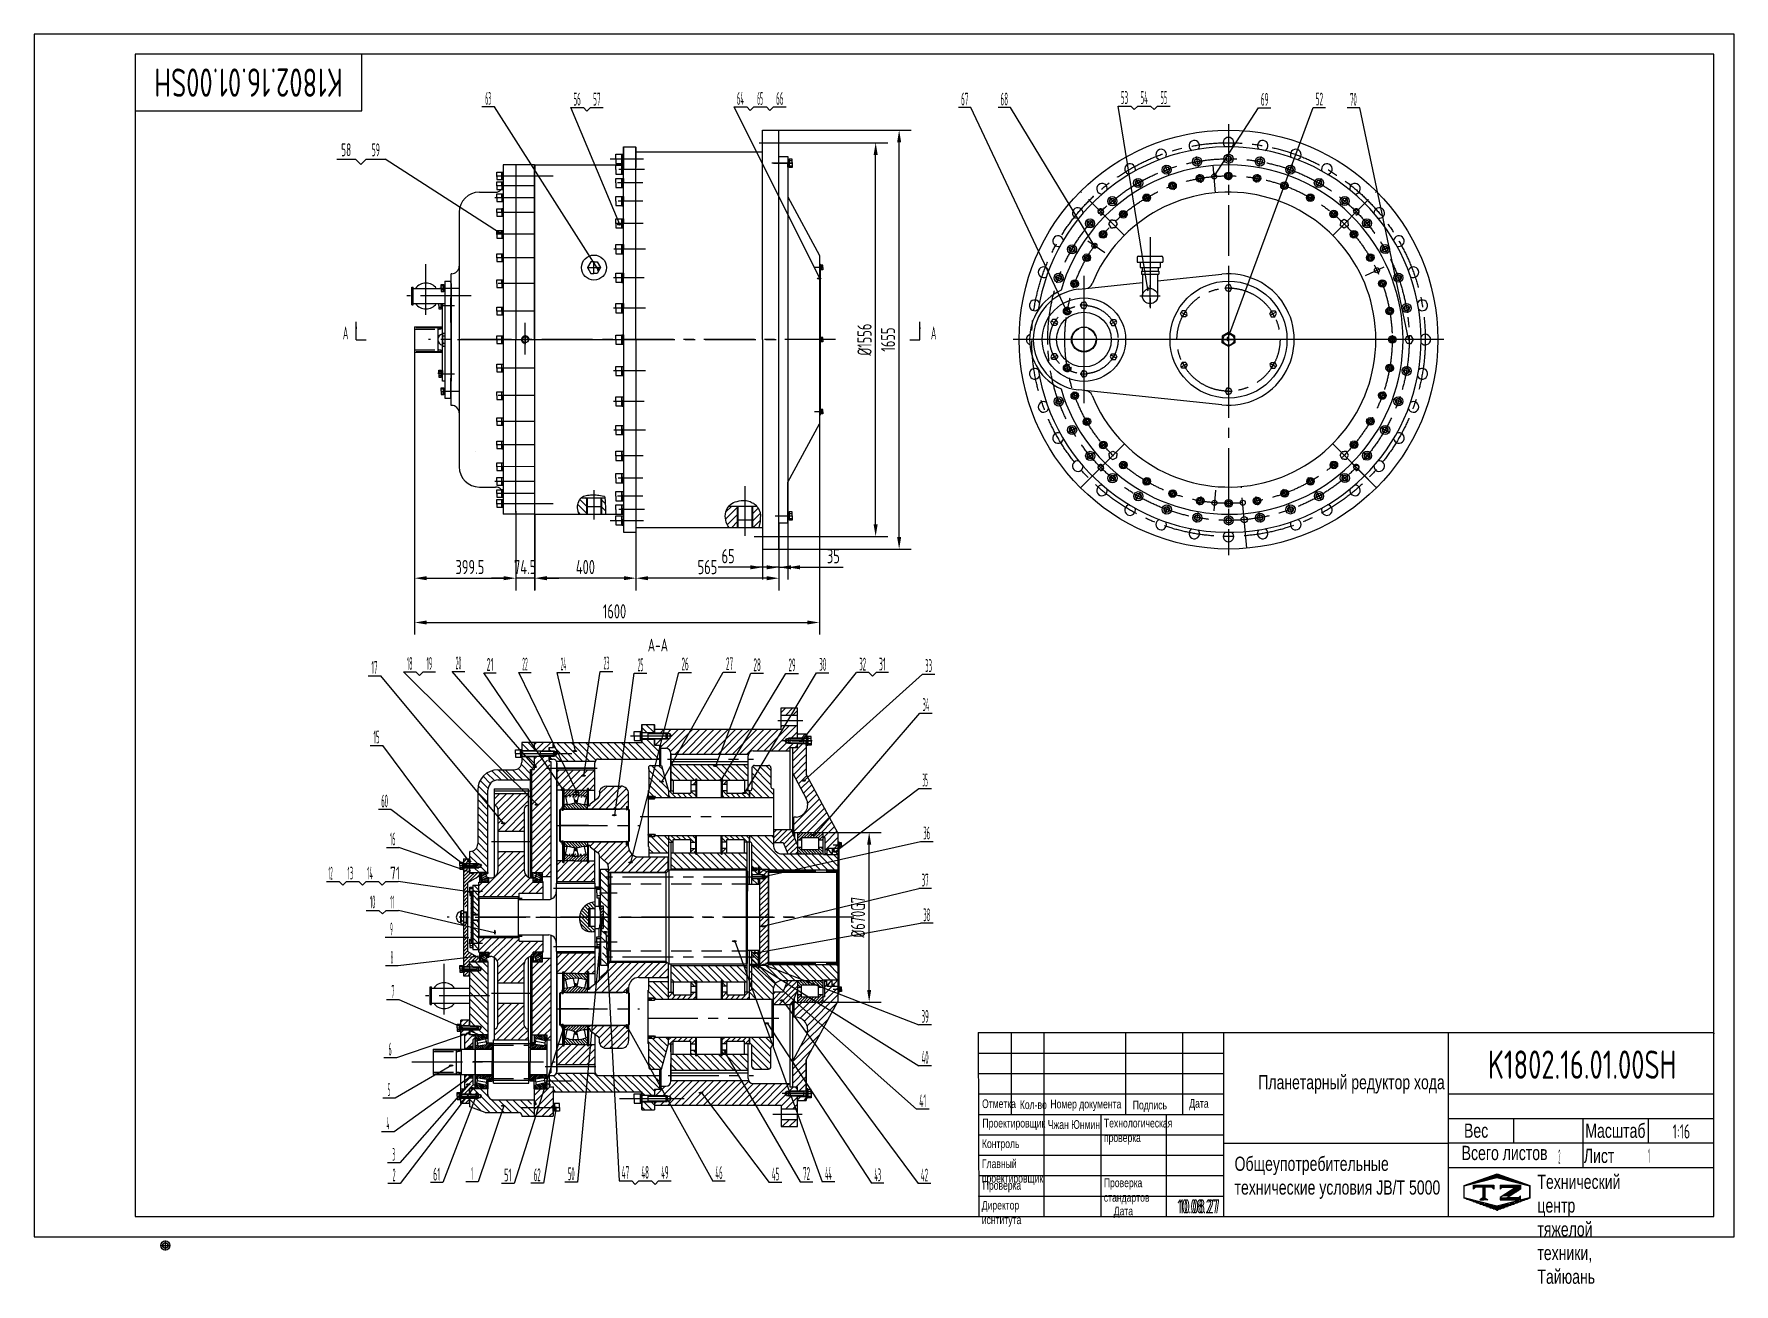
# Model space of a CAD drawing. Header units: millimetres. Extents: x -519 to 6201, y -152 to 4787.
import ezdxf
from ezdxf.enums import TextEntityAlignment as Align

# ---------------------------------------------------------------- set-up
doc = ezdxf.new("R2010")
doc.units = ezdxf.units.MM
doc.header["$LTSCALE"] = 160
doc.linetypes.add('F', pattern=[0.75, 0.5, -0.25])
doc.linetypes.add('G', pattern=[2, 1.25, -0.25, 0.25, -0.25])
for name, color, linetype in [('01', 7, 'Continuous'), ('02', 1, 'Continuous'), ('04', 2, 'F'), ('05', 4, 'G'), ('08', 1, 'Continuous'), ('10', 1, 'Continuous'), ('11', 3, 'Continuous'), ('THICK', 7, 'Continuous')]:
    doc.layers.add(name, color=color, linetype=linetype)
doc.styles.get("Standard").update_dxf_attribs({"font": 'isocp', "width": 0.707, "bigfont": 'intecad.shx'})
doc.dimstyles.new('INTE', dxfattribs={"dimscale": 16, "dimtxt": 3.5, "dimasz": 3, "dimexe": 3, "dimexo": 0, "dimgap": 1, "dimtad": 1, "dimdec": 3, "dimdsep": 46, "dimtxsty": 'Standard', "dimcen": 0, "dimclrd": 1, "dimclre": 1, "dimclrt": 3, "dimaunit": 1, "dimadec": 0, "dimazin": 0, "dimtfac": 1, "dimtdec": 3, "dimtmove": 0, "dimatfit": 0, "dimfxl": 1, "dimarcsym": 0})
pattern_1 = [(135, (5325.255, -3742.797), (-14.142136, -14.142136), [])]
pattern_2 = [(225, (5325.255, -3742.797), (14.142136, -14.142136), [])]
pattern_3 = [(225, (5325.255, -3742.797), (10.606602, -10.606602), [])]
pattern_4 = [(135, (5326.42957, -3742.79746), (-0.0707106781, -0.0707106781), [])]
pattern_5 = [(135, (5325.25457, -3742.79746), (-0.0707106781, -0.0707106781), [])]
pattern_6 = [(135, (5325.255, -3742.797), (-10.606602, -10.606602), [])]
pattern_7 = [(135, (5326.42957, -3742.79746), (-0.0707106781, -0.0707106781), [])]
pattern_8 = [(315, (-3783.7856, -2718.8277), (3.535534, 3.535534), [])]
pattern_9 = [(45, (-3783.7856, -2718.8277), (-3.535534, 3.535534), [])]
pattern_10 = [(135, (5328.25457, -4467.45746), (-0.0707106781, -0.0707106781), [])]
pattern_11 = [(45, (-3232.59067, 4582.46073), (0.0707106781, -0.0707106781), [])]
pattern_12 = [(135, (6727.77569, 4582.57995), (-0.0707106781, -0.0707106781), [])]
pattern_13 = [(315, (-3232.59067, -2713.15766), (0.0707106781, 0.0707106781), [])]
pattern_14 = [(225, (6727.77569, -2713.03844), (-0.0707106781, 0.0707106781), [])]
pattern_15 = [(225, (6517.3965, -2718.8277), (-3.535534, 3.535534), [])]
pattern_16 = [(135, (6517.3965, -2718.8277), (3.535534, 3.535534), [])]
pattern_17 = [(135, (5328.25457, -3742.79746), (-0.0707106781, -0.0707106781), [])]
pattern_18 = [(45, (-3232.59067, 5307.12073), (0.0707106781, -0.0707106781), [])]
pattern_19 = [(315, (-3232.59067, -1988.49766), (0.0707106781, 0.0707106781), [])]
pattern_20 = [(225, (5325.2546, -3742.7975), (3.535534, -3.535534), [])]
pattern_21 = [(135, (0, 0), (-14.14214, -14.14214), [])]
pattern_22 = [(135, (0, 0), (-0.070710678, -0.070710678), [])]
pattern_23 = [(45, (0, 0), (-14.14214, 14.14214), [])]

msp = doc.modelspace()

# ---------------------------------------------------------------- texts
at = {"layer": '01', "attachment_point": 1}
for s, insert, char_height in [('{\\fArial|b0|i0|c204|p34;Отметка}', (3228.5751, 577.3229), 34.417656), ('{\\fArial|b0|i0|c204|p34;Кол-во}', (3377.8337, 573.3637), 34.417656), ('{\\fArial|b0|i0|c204|p34;Номер документа}', (3498.7351, 576.0121), 34.417656), ('{\\fArial|b0|i0|c204|p34;Подпись}', (3824.2885, 572.044), 34.417656), ('{\\fArial|b0|i0|c204|p34;Дата}', (4047.5159, 578.6426), 34.417656), ('{\\fArial|b0|i0|c204|p34;Проектировщик}', (3230.0897, 500.4439), 34.417656), ('{\\fArial|b0|i0|c204|p34;\\C3;Чжан Юнмин}', (3488.1736, 495.1561), 34.417656), ('{\\fArial|b0|i0|c204|p34;Технологическая\\Pпроверка}', (3710.2112, 500.7026), 34.417656), ('{\\fArial|b0|i0|c204|p34;Вес}', (5133.6612, 481.9361), 56.215505), ('{\\fArial|b0|i0|c204|p34;Контроль}', (3228.1129, 419.3743), 34.417656), ('{\\fArial|b0|i0|c204|p34;Главный\\Pпроектировщик}', (3227.8081, 340.1562), 34.417656), ('{\\fArial|b0|i0|c204|p34;Проверка}', (3231.1717, 254.5583), 34.417656), ('{\\fArial|b0|i0|c204|p34;Проверка\\Pстандартов}', (3709.8816, 264.784), 34.417656), ('{\\fArial|b0|i0|c204|p34;Директор\\Pиснтитута}', (3227.2786, 176.3596), 34.417656), ('{\\fArial|b0|i0|c204|p34;Дата}', (3748.9858, 153.355), 34.417656)]:
    msp.add_mtext(s, dxfattribs=dict(at, insert=insert, char_height=char_height))
at = {"layer": '01', "insert": (5423.7755, 279.7529), "char_height": 56.215505, "width": 2.641744, "attachment_point": 1}
msp.add_mtext('{\\fArial|b0|i0|c204|p34;Технический центр\\Pтяжелой техники, Тайюань}', dxfattribs=at)
at = {"layer": '02', "width": 0.605172}
for p, p2 in [((4142.4703, 4218.8922), (4152.0703, 4218.8922)), ((3669.527, 3939.6489), (3679.127, 3939.6489)), ((1705.6781, 3848.1186), (1715.2781, 3848.1186)), ((3878.6657, 3769.7473), (3888.2657, 3769.7473)), ((3556.24, 3689.0847), (3565.84, 3689.0847)), ((4194.3661, 3571.6157), (4203.9661, 3571.6157)), ((4909.7385, 3574.5672), (4919.3385, 3574.5672)), ((1183.9579, 1489.5119), (1193.5579, 1489.5119)), ((1721.7338, 1282.7256), (1731.3338, 1282.7256)), ((1297.7697, 1227.5215), (1307.3697, 1227.5215)), ((2208.3214, 753.4205), (2217.9214, 753.4205)), ((1224.6863, 587.4533), (1234.2863, 587.4533))]:
    msp.add_text('●', height=16, dxfattribs=at).set_placement(p, p2, align=Align.FIT)
for p, p2 in [((1804.8675, 4029.2359), (1804.8675, 4038.8359)), ((1328.7723, 3997.0569), (1328.7723, 4006.6569)), ((1102.7059, 3776.8464), (1102.7059, 3786.4464)), ((2594.5932, 3815.824), (2594.5932, 3825.424)), ((1095.1007, 3441.4999), (1095.1007, 3451.0999)), ((1628.8808, 1948.8167), (1628.8808, 1958.4167)), ((2522.207, 1988.2608), (2522.207, 1997.8608)), ((1470.0826, 1885.4732), (1470.0826, 1895.0732)), ((2183.6034, 1890.0342), (2183.6034, 1899.6342)), ((1662.9212, 1851.5224), (1662.9212, 1861.1224)), ((1971.423, 1828.0059), (1971.423, 1837.6059)), ((2204.8491, 1833.6743), (2204.8491, 1843.2743)), ((2533.0536, 1831.8848), (2533.0536, 1841.4848)), ((1582.4835, 1794.499), (1582.4835, 1804.099)), ((1635.6921, 1785.0942), (1635.6921, 1794.6942)), ((2298.9364, 1783.1436), (2298.9364, 1792.7436)), ((1478.807, 1736.8616), (1478.807, 1746.4616)), ((1784.7452, 1695.4659), (1784.7452, 1705.0659)), ((1345.3291, 1663.5948), (1345.3291, 1673.1948)), ((2570.06, 1616.865), (2570.06, 1626.465)), ((2656.9357, 1551.4112), (2656.9357, 1561.0112)), ((1210.5554, 1512.4559), (1210.5554, 1522.0559)), ((1848.6331, 1508.5511), (1848.6331, 1518.1511)), ((1223.5636, 1466.6588), (1223.5636, 1476.2588)), ((1217.5628, 1391.1777), (1217.5628, 1400.7777)), ((1200.6778, 1211.5831), (1200.6778, 1221.1831)), ((1748.7244, 1233.9078), (1748.7244, 1243.5078)), ((2372.2771, 1256.448), (2372.2771, 1266.048)), ((1261.3609, 1139.6588), (1261.3609, 1149.2588)), ((2259.3283, 1197.4987), (2259.3283, 1207.0987)), ((2342.3798, 1151.3896), (2342.3798, 1160.9896)), ((2334.4055, 1103.8288), (2334.4055, 1113.4288)), ((2354.487, 1100.024), (2354.487, 1109.624)), ((2375.3388, 1104.2185), (2375.3388, 1113.8185)), ((2447.3018, 963.3797), (2447.3018, 972.9797)), ((2387.5401, 873.0494), (2387.5401, 882.6494)), ((1207.7489, 833.5836), (1207.7489, 843.1836)), ((1265.4272, 819.5011), (1265.4272, 829.1011)), ((1582.9339, 859.4584), (1582.9339, 869.0584)), ((1831.8453, 861.7159), (1831.8453, 871.3159)), ((1139.6855, 706.2378), (1139.6855, 715.8378)), ((1217.1636, 664.58), (1217.1636, 674.18)), ((1207.5299, 631.678), (1207.5299, 641.278)), ((1224.3286, 617.0081), (1224.3286, 626.6081)), ((2127.4831, 598.5315), (2127.4831, 608.1315)), ((1345.4438, 547.2284), (1345.4438, 556.8284)), ((1552.7881, 540.174), (1552.7881, 549.774))]:
    msp.add_text('●', height=16, rotation=90, dxfattribs=at).set_placement(p, p2, align=Align.FIT)
at = {"layer": '02', "color": 1, "linetype": 'Continuous', "width": 0.605172}
msp.add_text('●', height=16, rotation=90, dxfattribs=at).set_placement((2368.805, 1452.2565), (2368.805, 1461.8565), align=Align.FIT)
at = {"layer": '05', "attachment_point": 1}
for s, insert, char_height in [('{\\fArial|b0|i0|c204|p34;\\C3;Планетарный редуктор хода}', (4320.6245, 673.157), 56), ('{\\fArial|b0|i0|c204|p34;\\C0;Масштаб}', (5613.2037, 481.6701), 56.238), ('{\\fArial|b0|i0|c204|p34;\\C0;Общеупотребительные\\Pтехнические условия \\fArial|b0|i0|c0|p34;JB/T 5000}', (4226.6632, 351.0644), 56.238), ('{\\fArial|b0|i0|c204|p34;\\C0;Всего листов}', (5124.3741, 393.7622), 56.238), ('{\\fArial|b0|i0|c204|p34;\\C0;Лист}', (5607.2305, 382.3418), 56.238)]:
    msp.add_mtext(s, dxfattribs=dict(at, insert=insert, char_height=char_height))
at = {"layer": '11'}
for s, height, rotation, width, p, p2 in [('K1802.16.01.00SH', 112, 180, 0.695901, (701.2176, 4650.5842), (-43.5079, 4650.5842)), ('44', 50.91169, 360, 0.357563, (2608.0963, 259.1974), (2634.4924, 259.1974))]:
    msp.add_text(s, height=height, rotation=rotation, dxfattribs=dict(at, width=width)).set_placement(p, p2, align=Align.FIT)
for s, height, width, p, p2 in [('63', 50.91169, 0.350316, (1264.8457, 4506.6855), (1287.8785, 4506.6855)), ('56', 50.91169, 0.435209, (1613.4329, 4503.819), (1642.2285, 4503.819)), ('57', 50.91169, 0.467633, (1690.835, 4503.819), (1720.595, 4503.819)), ('64', 50.91169, 0.405217, (2259.3398, 4506.5333), (2287.1907, 4506.5333)), ('65', 50.91169, 0.350316, (2339.6331, 4506.5333), (2362.6659, 4506.5333)), ('66', 50.91169, 0.442427, (2414.3972, 4506.5333), (2443.6704, 4506.5333)), ('67', 50.91169, 0.452957, (3145.4903, 4504.2127), (3174.3162, 4504.2127)), ('68', 50.91169, 0.467633, (3301.6118, 4504.2127), (3331.3718, 4504.2127)), ('53', 50.91169, 0.437967, (3776.9593, 4509.9046), (3805.7549, 4509.9046)), ('54', 50.91169, 0.432994, (3854.3614, 4509.9046), (3884.1214, 4509.9046)), ('55', 50.91169, 0.401757, (3933.9182, 4509.9046), (3960.3331, 4509.9046)), ('69', 50.91169, 0.43918, (4330.8527, 4502.9065), (4360.4027, 4502.9065)), ('52', 50.91169, 0.446195, (4546.9955, 4504.2127), (4576.7555, 4504.2127)), ('70', 50.91169, 0.414809, (4683.203, 4502.9065), (4709.618, 4502.9065)), ('58', 50.91169, 0.622605, (695.1015, 4303.7265), (734.7239, 4303.7265)), ('59', 50.91169, 0.481464, (815.5415, 4303.7265), (847.9366, 4303.7265)), ('17', 50.91169, 0.448889, (814.5, 2258.6803), (838.4964, 2258.6803)), ('18', 50.91169, 0.422594, (954.6068, 2274.0552), (977.1975, 2274.0552)), ('19', 50.91169, 0.399058, (1032.3929, 2274.0552), (1055.18, 2274.0552)), ('20', 50.91169, 0.357839, (1147.3627, 2276.36), (1170.1498, 2276.36)), ('21', 50.91169, 0.50553, (1270.0193, 2270.2742), (1297.0435, 2270.2742)), ('22', 50.91169, 0.323802, (1410.8239, 2271.9219), (1432.4206, 2271.9219)), ('24', 50.91169, 0.314222, (1562.8601, 2272.461), (1584.4568, 2272.461)), ('23', 50.91169, 0.354605, (1732.0753, 2275.7789), (1755.3901, 2275.7789)), ('25', 50.91169, 0.337743, (1867.2747, 2268.8492), (1889.4808, 2268.8492)), ('26', 50.91169, 0.429933, (2040.4228, 2272.2247), (2068.8694, 2272.2247)), ('27', 50.91169, 0.439967, (2216.2104, 2273.4124), (2244.2097, 2273.4124)), ('28', 50.91169, 0.462055, (2324.7069, 2268.9691), (2354.1119, 2268.9691)), ('29', 50.91169, 0.416133, (2463.5233, 2268.4156), (2491.5226, 2268.4156)), ('30', 50.91169, 0.442774, (2584.5451, 2270.6012), (2612.7408, 2270.6012)), ('32', 50.91169, 0.404894, (2743.0678, 2271.6522), (2770.0732, 2271.6522)), ('31', 50.91169, 0.505177, (2820.9521, 2271.6522), (2847.9574, 2271.6522)), ('33', 50.91169, 0.410738, (3003.7187, 2265.6595), (3030.7241, 2265.6595)), ('34', 50.91169, 0.384324, (2993.4685, 2111.5436), (3019.8834, 2111.5436)), ('15', 50.91169, 0.431853, (822.9155, 1983.6238), (846.9119, 1983.6238)), ('35', 50.91169, 0.328475, (2992.6351, 1813.6906), (3014.2319, 1813.6906)), ('60', 50.91169, 0.414512, (853.6816, 1730.7899), (880.0776, 1730.7899)), ('16', 50.91169, 0.403529, (887.4072, 1580.4198), (909.9979, 1580.4198)), ('36', 50.91169, 0.413964, (2996.0658, 1604.2607), (3023.4557, 1604.2607)), ('12', 50.91169, 0.297221, (644.8992, 1445.9097), (661.6967, 1445.9097)), ('13', 50.91169, 0.414604, (719.6632, 1445.9097), (742.7012, 1445.9097)), ('14', 50.91169, 0.385846, (797.7711, 1445.9097), (820.3618, 1445.9097)), ('37', 50.91169, 0.43742, (2989.5149, 1418.3113), (3017.3521, 1418.3113)), ('10', 50.91169, 0.40405, (808.5308, 1331.8822), (830.1464, 1331.8822)), ('11', 50.91169, 0.388157, (888.8241, 1331.8822), (905.6216, 1331.8822)), ('38', 50.91169, 0.430392, (2996.202, 1280.982), (3023.5919, 1280.982)), ('9', 50.9117, 0.303306, (888.8537, 1225.0081), (898.4522, 1225.0081)), ('8', 50.9117, 0.342788, (890.8804, 1112.7148), (900.479, 1112.7148)), ('7', 50.9117, 0.378285, (894.2001, 978.0045), (904.7926, 978.0045)), ('39', 50.91169, 0.427968, (2989.0357, 879.7103), (3017.8313, 879.7103)), ('6', 50.9117, 0.393036, (882.5428, 749.9552), (894.541, 749.9552)), ('40', 50.91169, 0.398279, (2989.7385, 717.5241), (3017.1285, 717.5241)), ('K1802.16.01.00SH', 112, 0.695901, (5228.4921, 658.5842), (5973.2176, 658.5842)), ('5', 50.9117, 0.351791, (878.7994, 590.1425), (889.3919, 590.1425)), ('41', 50.91169, 0.471172, (2980.2217, 546.412), (3007.808, 546.412)), ('4', 50.9117, 0.320087, (874.3811, 457.5223), (884.9737, 457.5223)), ('1:16', 56, 0.651173, (5958.2196, 422.5842), (6027.4901, 422.5842)), ('3', 50.9117, 0.386882, (896.7787, 334.7322), (908.4279, 334.7322)), ('2', 56, 0.231781, (5506.6939, 322.8795), (5514.6123, 322.8795)), ('1', 56, 0.404, (5860.8957, 326.5842), (5868.8141, 326.5842)), ('2', 50.9117, 0.375062, (898.2419, 253.4221), (909.8911, 253.4221)), ('61', 50.91169, 0.525915, (1058.5862, 256.352), (1086.7002, 256.352)), ('1', 50.9117, 0.269333, (1209.7933, 259.2874), (1214.5926, 259.2874)), ('51', 50.91169, 0.556706, (1338.871, 253.1608), (1368.631, 253.1608)), ('62', 50.91169, 0.395758, (1456.9638, 253.9168), (1483.3598, 253.9168)), ('50', 50.91169, 0.414809, (1591.4041, 257.7859), (1617.819, 257.7859)), ('47', 50.91169, 0.432994, (1804.0044, 263.4376), (1833.7644, 263.4376)), ('48', 50.91169, 0.432994, (1881.8887, 263.4376), (1911.6487, 263.4376)), ('49', 50.91169, 0.397863, (1960.2551, 263.4376), (1989.0508, 263.4376)), ('46', 50.91169, 0.404379, (2174.1445, 261.9001), (2202.9591, 261.9001)), ('45', 50.91169, 0.420104, (2397.2986, 257.083), (2427.0586, 257.083)), ('72', 50.91169, 0.417366, (2520.7142, 259.1689), (2548.5514, 259.1689)), ('43', 50.91169, 0.372617, (2802.7541, 253.838), (2829.1501, 253.838)), ('42', 50.91169, 0.401381, (2986.5994, 253.1062), (3015.4139, 253.1062)), ('10.08.27', 56.2155, 0.642055, (4000.7272, 126.6304), (4161.343, 126.6304)), ('10.08.27', 56, 0.642055, (4008.8549, 126.5842), (4168.8549, 126.5842))]:
    msp.add_text(s, height=height, dxfattribs=dict(at, width=width)).set_placement(p, p2, align=Align.FIT)
at = {"layer": '11', "width": 0.481464}
for p in [(701.8846, 3565.0523), (3026.5056, 3565.0523)]:
    msp.add_text('A', height=50.9117, dxfattribs=at).set_placement(p, align=Align.BOTTOM_LEFT)
at = {"layer": '11', "insert": (1907.1273, 2397.7784), "char_height": 50.91169, "width": 405.145, "attachment_point": 1}
msp.add_mtext('A-A', dxfattribs=at)
at = {"layer": '11', "insert": (888.6046, 1445.9097), "char_height": 50.91169, "attachment_point": 7}
msp.add_mtext('71', dxfattribs=at)

# ---------------------------------------------------------------- blocks, each defined once
blk = doc.blocks.new('*U9')
blk.add_circle((0, 0), 10.9)
at = {"layer": '01'}
for p, q in [((0, 10.9), (-9.4, 5.4)), ((-9.4, 5.4), (-9.4, -5.4)), ((9.4, 5.4), (0, 10.9)), ((9.4, -5.4), (9.4, 5.4)), ((-9.4, -5.4), (0, -10.9)), ((0, -10.9), (9.4, -5.4))]:
    blk.add_line(p, q, dxfattribs=at)
blk.add_circle((0, 0), 18, dxfattribs=at)
at = {"layer": '05'}
for p, q in [((-20.5, 0), (19.6, 0)), ((0, 20), (0, -20.4))]:
    blk.add_line(p, q, dxfattribs=at)
blk = doc.blocks.new('*U13', base_point=(-3575.8, 5317.1))
at = {"layer": '01'}
for p, q in [((-3582.2, 5317.1), (-3582.2, 5277.1)), ((-3569.4, 5317.1), (-3569.4, 5277.1)), ((-3567.8, 5284.1), (-3583.8, 5284.1)), ((-3569.4, 5277.1), (-3582.2, 5277.1)), ((-3582.2, 5277.1), (-3575.8, 5273.4)), ((-3569.4, 5277.1), (-3575.8, 5273.4))]:
    blk.add_line(p, q, dxfattribs=at)
at = {"layer": '02'}
for p, q in [((-3583.8, 5317.1), (-3583.8, 5284.1)), ((-3567.8, 5317.1), (-3567.8, 5284.1))]:
    blk.add_line(p, q, dxfattribs=at)
blk = doc.blocks.new('*U14')
at = {"layer": '01'}
for p, q in [((-15.1, 5), (-15.1, 0)), ((0, 5), (-15.1, 5)), ((-15.1, 0), (0, 0)), ((0, 0), (-2.9, 5)), ((0, 5), (2.9, 0)), ((0, 5), (15.1, 5)), ((15.1, 0), (0, 0)), ((15.1, 5), (15.1, 0))]:
    blk.add_line(p, q, dxfattribs=at)
at = {"layer": '05'}
blk.add_line((0, 7.1), (0, -2.1), dxfattribs=at)
blk = doc.blocks.new('*U15')
at = {"layer": '01'}
for p, q in [((-18.3, 6), (-18.3, 0)), ((0, 6), (-18.3, 6)), ((-18.3, 0), (0, 0)), ((0, 0), (-3.5, 6)), ((0, 6), (3.5, 0)), ((0, 6), (18.3, 6)), ((18.3, 0), (0, 0)), ((18.3, 6), (18.3, 0))]:
    blk.add_line(p, q, dxfattribs=at)
at = {"layer": '05'}
blk.add_line((0, 8.1), (0, -2.1), dxfattribs=at)
blk = doc.blocks.new('*U16')
at = {"layer": '01'}
for p, q in [((-18.3, 6), (-18.3, 0)), ((0, 6), (-18.3, 6)), ((-18.3, 0), (0, 0)), ((0, 0), (-3.5, 6)), ((0, 6), (3.5, 0)), ((0, 6), (18.3, 6)), ((18.3, 0), (0, 0)), ((18.3, 6), (18.3, 0))]:
    blk.add_line(p, q, dxfattribs=at)
at = {"layer": '05'}
blk.add_line((0, 8.1), (0, -2.1), dxfattribs=at)
blk = doc.blocks.new('*U11')
blk.add_circle((0, 0), 9.72)
at = {"layer": '01'}
for p, q in [((0, 9.7), (-8.4, 4.9)), ((-8.4, 4.9), (-8.4, -4.9)), ((8.4, 4.9), (0, 9.7)), ((8.4, -4.9), (8.4, 4.9)), ((-8.4, -4.9), (0, -9.7)), ((0, -9.7), (8.4, -4.9))]:
    blk.add_line(p, q, dxfattribs=at)
blk.add_circle((0, 0), 15, dxfattribs=at)
at = {"layer": '05'}
for p, q in [((-17.5, 0), (16.6, 0)), ((0, 17), (0, -17.4))]:
    blk.add_line(p, q, dxfattribs=at)
blk = doc.blocks.new('*D19')
at = {"layer": '08', "color": 1, "lineweight": -2}
for p, q in [((2425.5, 4406.7), (2948.7, 4406.7)), ((2900.7, 2799.7), (2900.7, 4358.7)), ((2425.5, 2751.7), (2948.7, 2751.7))]:
    blk.add_line(p, q, dxfattribs=at)
at = {"layer": '08', "color": 1}
for points in [[(2892.7, 4358.7), (2908.7, 4358.7), (2900.7, 4406.7)], [(2892.7, 2799.7), (2908.7, 2799.7), (2900.7, 2751.7)]]:
    blk.add_solid(points, dxfattribs=at)
at = {"layer": 'Defpoints', "color": 0}
for p in [(2425.5, 4406.7), (2900.7, 4406.7), (2425.5, 2751.7)]:
    blk.add_point(p, dxfattribs=at)
at = {"layer": '08', "color": 3, "insert": (2856.7, 3579.2), "char_height": 56, "attachment_point": 5, "rotation": 90}
blk.add_mtext('1655', dxfattribs=at)
blk = doc.blocks.new('*D18')
at = {"layer": '08', "color": 1, "lineweight": -2}
for p, q in [((2446.6, 4357.1), (2855.9, 4357.1)), ((2807.9, 2849.3), (2807.9, 4309.1)), ((2443.9, 2801.3), (2855.9, 2801.3))]:
    blk.add_line(p, q, dxfattribs=at)
at = {"layer": '08', "color": 1}
for points in [[(2799.9, 4309.1), (2815.9, 4309.1), (2807.9, 4357.1)], [(2799.9, 2849.3), (2815.9, 2849.3), (2807.9, 2801.3)]]:
    blk.add_solid(points, dxfattribs=at)
at = {"layer": 'Defpoints', "color": 0}
for p in [(2446.6, 4357.1), (2807.9, 4357.1), (2443.9, 2801.3)]:
    blk.add_point(p, dxfattribs=at)
at = {"layer": '08', "color": 3, "insert": (2763.9, 3579.2), "char_height": 56, "attachment_point": 5, "rotation": 90}
blk.add_mtext('%%c1556', dxfattribs=at)
blk = doc.blocks.new('*U2')
at = {"layer": '01'}
for p, q in [((-15.1, 5), (-15.1, 0)), ((0, 5), (-15.1, 5)), ((-15.1, 0), (0, 0)), ((0, 0), (-2.9, 5)), ((0, 5), (2.9, 0)), ((0, 5), (15.1, 5)), ((15.1, 0), (0, 0)), ((15.1, 5), (15.1, 0))]:
    blk.add_line(p, q, dxfattribs=at)
at = {"layer": '05'}
blk.add_line((0, 7.1), (0, -2.1), dxfattribs=at)
blk = doc.blocks.new('*D20')
at = {"layer": '08', "color": 1, "lineweight": -2}
for p, q in [((2550.8, 1632), (2830.2, 1632)), ((2782.2, 1010), (2782.2, 1584)), ((2559.6, 962), (2830.2, 962))]:
    blk.add_line(p, q, dxfattribs=at)
at = {"layer": '08', "color": 1}
for points in [[(2774.2, 1584), (2790.2, 1584), (2782.2, 1632)], [(2774.2, 1010), (2790.2, 1010), (2782.2, 962)]]:
    blk.add_solid(points, dxfattribs=at)
at = {"layer": 'Defpoints', "color": 0}
for p in [(2550.8, 1632), (2782.2, 1632), (2559.6, 962)]:
    blk.add_point(p, dxfattribs=at)
at = {"layer": '08', "color": 3, "insert": (2738.1, 1297), "char_height": 56, "attachment_point": 5, "rotation": 90}
blk.add_mtext('%%c670G7', dxfattribs=at)
blk = doc.blocks.new('*U17')
at = {"layer": '01'}
for p, q in [((-7.7, 2.6), (-7.7, 0)), ((0, 2.6), (-7.7, 2.6)), ((-7.7, 0), (0, 0)), ((0, 0), (-1.5, 2.6)), ((0, 2.6), (1.5, 0)), ((0, 2.6), (7.7, 2.6)), ((7.7, 0), (0, 0)), ((7.7, 2.6), (7.7, 0))]:
    blk.add_line(p, q, dxfattribs=at)
at = {"layer": '05'}
blk.add_line((0, 4.7), (0, -2.1), dxfattribs=at)
blk = doc.blocks.new('*U4')
at = {"layer": '01'}
for p, q in [((-18.3, 6), (-18.3, 0)), ((0, 6), (-18.3, 6)), ((-18.3, 0), (0, 0)), ((0, 0), (-3.5, 6)), ((0, 6), (3.5, 0)), ((0, 6), (18.3, 6)), ((18.3, 0), (0, 0)), ((18.3, 6), (18.3, 0))]:
    blk.add_line(p, q, dxfattribs=at)
at = {"layer": '05'}
blk.add_line((0, 8.1), (0, -2.1), dxfattribs=at)
blk = doc.blocks.new('*U3')
at = {"layer": '01'}
for p, q in [((-15.1, 5), (-15.1, 0)), ((0, 5), (-15.1, 5)), ((-15.1, 0), (0, 0)), ((0, 0), (-2.9, 5)), ((0, 5), (2.9, 0)), ((0, 5), (15.1, 5)), ((15.1, 0), (0, 0)), ((15.1, 5), (15.1, 0))]:
    blk.add_line(p, q, dxfattribs=at)
at = {"layer": '05'}
blk.add_line((0, 7.1), (0, -2.1), dxfattribs=at)
blk = doc.blocks.new('*U12')
blk.add_circle((0, 0), 10.9)
at = {"layer": '01'}
for p, q in [((0, 10.9), (-9.4, 5.4)), ((-9.4, 5.4), (-9.4, -5.4)), ((9.4, 5.4), (0, 10.9)), ((9.4, -5.4), (9.4, 5.4)), ((-9.4, -5.4), (0, -10.9)), ((0, -10.9), (9.4, -5.4))]:
    blk.add_line(p, q, dxfattribs=at)
blk.add_circle((0, 0), 18, dxfattribs=at)
at = {"layer": '05'}
for p, q in [((-20.5, 0), (19.6, 0)), ((0, 20), (0, -20.4))]:
    blk.add_line(p, q, dxfattribs=at)
blk = doc.blocks.new('*U5')
at = {"layer": '01'}
for p, q in [((0, 25.4), (-23, 12.2)), ((-23, 12.2), (-23, 0)), ((-23, -12.2), (-23, 0)), ((23, 12.2), (0, 25.4)), ((23, 0), (23, 12.2)), ((23, 0), (23, -12.2)), ((0, -25.4), (-23, -12.2)), ((23, -12.2), (0, -25.4))]:
    blk.add_line(p, q, dxfattribs=at)
at = {"layer": '05'}
for p, q in [((-24.7, 0), (25.5, 0)), ((0, 27), (0, -26.6))]:
    blk.add_line(p, q, dxfattribs=at)
blk = doc.blocks.new('*U8', base_point=(2121.2, 3828.9))
at = {"layer": '01'}
blk.add_circle((2121.2, 3828.9), 12, dxfattribs=at)
at = {"layer": '02'}
blk.add_arc((2121.2, 3828.9), 15, 260, 170, dxfattribs=at)
at = {"layer": '05'}
for p, q in [((2121.2, 3846.9), (2121.2, 3810.9)), ((2139.2, 3828.9), (2103.2, 3828.9))]:
    blk.add_line(p, q, dxfattribs=at)
blk = doc.blocks.new('*U10')
at = {"layer": '01'}
for p, q in [((-7.7, 2.6), (-7.7, 0)), ((0, 2.6), (-7.7, 2.6)), ((-7.7, 0), (0, 0)), ((0, 0), (-1.5, 2.6)), ((0, 2.6), (1.5, 0)), ((0, 2.6), (7.7, 2.6)), ((7.7, 0), (0, 0)), ((7.7, 2.6), (7.7, 0))]:
    blk.add_line(p, q, dxfattribs=at)
at = {"layer": '05'}
blk.add_line((0, 4.7), (0, -2.1), dxfattribs=at)
blk = doc.blocks.new('*U6')
at = {"layer": '01'}
for p, q in [((0, 13.1), (-12, 6.2)), ((-12, 6.2), (-12, 0)), ((-12, -6.2), (-12, 0)), ((12, 6.2), (0, 13.1)), ((12, 0), (12, 6.2)), ((12, 0), (12, -6.2)), ((0, -13.1), (-12, -6.2)), ((12, -6.2), (0, -13.1))]:
    blk.add_line(p, q, dxfattribs=at)
at = {"layer": '05'}
for p, q in [((-13.7, 0), (14.5, 0)), ((0, 14.7), (0, -14.3))]:
    blk.add_line(p, q, dxfattribs=at)
blk = doc.blocks.new('*U7')
at = {"layer": '01'}
for p, q in [((0, 27.7), (-25, 13.3)), ((-25, 13.3), (-25, 0)), ((-25, -13.3), (-25, 0)), ((25, 13.3), (0, 27.7)), ((25, 0), (25, 13.3)), ((25, 0), (25, -13.3)), ((0, -27.7), (-25, -13.3)), ((25, -13.3), (0, -27.7))]:
    blk.add_line(p, q, dxfattribs=at)
at = {"layer": '05'}
for p, q in [((-26.7, 0), (27.5, 0)), ((0, 29.3), (0, -28.9))]:
    blk.add_line(p, q, dxfattribs=at)
blk = doc.blocks.new('*D21')
at = {"layer": '08', "color": 1, "lineweight": -2}
for p, q in [((985.5, 3538.3), (985.5, 2588.5)), ((1385, 2889.2), (1385, 2588.5)), ((1033.5, 2636.5), (1337, 2636.5))]:
    blk.add_line(p, q, dxfattribs=at)
at = {"layer": '08', "color": 1}
for points in [[(1033.5, 2644.5), (1033.5, 2628.5), (985.5, 2636.5)], [(1337, 2644.5), (1337, 2628.5), (1385, 2636.5)]]:
    blk.add_solid(points, dxfattribs=at)
at = {"layer": 'Defpoints', "color": 0}
for p in [(985.5, 3538.3), (1385, 2889.2), (1385, 2636.5)]:
    blk.add_point(p, dxfattribs=at)
at = {"layer": '08', "color": 3, "insert": (1203.9, 2680.5), "char_height": 56, "attachment_point": 5}
blk.add_mtext('399.5', dxfattribs=at)
blk = doc.blocks.new('*D22')
at = {"layer": '08', "color": 1, "lineweight": -2}
for p, q in [((985.5, 3530), (985.5, 2413.5)), ((2585.5, 3246.7), (2585.5, 2413.5)), ((1033.5, 2461.5), (2537.5, 2461.5))]:
    blk.add_line(p, q, dxfattribs=at)
at = {"layer": '08', "color": 1}
for points in [[(1033.5, 2469.5), (1033.5, 2453.5), (985.5, 2461.5)], [(2537.5, 2469.5), (2537.5, 2453.5), (2585.5, 2461.5)]]:
    blk.add_solid(points, dxfattribs=at)
at = {"layer": 'Defpoints', "color": 0}
for p in [(985.5, 3530), (2585.5, 3246.7), (2585.5, 2461.5)]:
    blk.add_point(p, dxfattribs=at)
at = {"layer": '08', "color": 3, "insert": (1775.6, 2505.5), "char_height": 56, "attachment_point": 5}
blk.add_mtext('1600', dxfattribs=at)
blk = doc.blocks.new('*D23')
at = {"layer": '08', "color": 1, "lineweight": -2}
for p, q in [((2425.5, 2855.3), (2425.5, 2631.5)), ((2460.5, 2855.3), (2460.5, 2631.5)), ((2377.5, 2679.5), (2329.5, 2679.5)), ((2425.5, 2679.5), (2460.5, 2679.5)), ((2508.5, 2679.5), (2679.4, 2679.5))]:
    blk.add_line(p, q, dxfattribs=at)
at = {"layer": '08', "color": 1}
for points in [[(2377.5, 2687.5), (2377.5, 2671.5), (2425.5, 2679.5)], [(2508.5, 2687.5), (2508.5, 2671.5), (2460.5, 2679.5)]]:
    blk.add_solid(points, dxfattribs=at)
at = {"layer": 'Defpoints', "color": 0}
for p in [(2425.5, 2855.3), (2460.5, 2855.3), (2425.5, 2679.5)]:
    blk.add_point(p, dxfattribs=at)
at = {"layer": '08', "color": 3, "insert": (2640.8, 2723.5), "char_height": 56, "attachment_point": 5}
blk.add_mtext('35', dxfattribs=at)
blk = doc.blocks.new('*D24')
at = {"layer": '08', "color": 1, "lineweight": -2}
for p, q in [((2360.5, 2751.7), (2360.5, 2631.5)), ((2425.5, 2751.7), (2425.5, 2631.5)), ((2312.5, 2679.5), (2184.9, 2679.5)), ((2425.5, 2679.5), (2360.5, 2679.5)), ((2473.5, 2679.5), (2521.5, 2679.5))]:
    blk.add_line(p, q, dxfattribs=at)
at = {"layer": '08', "color": 1}
for points in [[(2312.5, 2687.5), (2312.5, 2671.5), (2360.5, 2679.5)], [(2473.5, 2687.5), (2473.5, 2671.5), (2425.5, 2679.5)]]:
    blk.add_solid(points, dxfattribs=at)
at = {"layer": 'Defpoints', "color": 0}
for p in [(2360.5, 2751.7), (2425.5, 2751.7), (2360.5, 2679.5)]:
    blk.add_point(p, dxfattribs=at)
at = {"layer": '08', "color": 3, "insert": (2224.7, 2723.5), "char_height": 56, "attachment_point": 5}
blk.add_mtext('65', dxfattribs=at)
blk = doc.blocks.new('*D25')
at = {"layer": '08', "color": 1, "lineweight": -2}
for p, q in [((1860.5, 2817.9), (1860.5, 2588.4)), ((2425.5, 2751.7), (2425.5, 2588.4)), ((2377.5, 2636.4), (1908.5, 2636.4))]:
    blk.add_line(p, q, dxfattribs=at)
at = {"layer": '08', "color": 1}
for points in [[(1908.5, 2644.4), (1908.5, 2628.4), (1860.5, 2636.4)], [(2377.5, 2644.4), (2377.5, 2628.4), (2425.5, 2636.4)]]:
    blk.add_solid(points, dxfattribs=at)
at = {"layer": 'Defpoints', "color": 0}
for p in [(1860.5, 2817.9), (2425.5, 2751.7), (1860.5, 2636.4)]:
    blk.add_point(p, dxfattribs=at)
at = {"layer": '08', "color": 3, "insert": (2143, 2680.4), "char_height": 56, "attachment_point": 5}
blk.add_mtext('565', dxfattribs=at)
blk = doc.blocks.new('*D26')
at = {"layer": '08', "color": 1, "lineweight": -2}
for p, q in [((1460.5, 2889.2), (1460.5, 2588.6)), ((1860.5, 2817.9), (1860.5, 2588.6)), ((1812.5, 2636.6), (1508.5, 2636.6))]:
    blk.add_line(p, q, dxfattribs=at)
at = {"layer": '08', "color": 1}
for points in [[(1508.5, 2644.6), (1508.5, 2628.6), (1460.5, 2636.6)], [(1812.5, 2644.6), (1812.5, 2628.6), (1860.5, 2636.6)]]:
    blk.add_solid(points, dxfattribs=at)
at = {"layer": 'Defpoints', "color": 0}
for p in [(1460.5, 2889.2), (1860.5, 2817.9), (1460.5, 2636.6)]:
    blk.add_point(p, dxfattribs=at)
at = {"layer": '08', "color": 3, "insert": (1660.5, 2680.6), "char_height": 56, "attachment_point": 5}
blk.add_mtext('400', dxfattribs=at)
blk = doc.blocks.new('*D27')
at = {"layer": '08', "color": 1, "lineweight": -2}
for p, q in [((1385, 2889.2), (1385, 2588.5)), ((1459.5, 2889.2), (1459.5, 2588.5)), ((1337, 2636.5), (1289, 2636.5)), ((1459.5, 2636.5), (1385, 2636.5)), ((1507.5, 2636.5), (1555.5, 2636.5))]:
    blk.add_line(p, q, dxfattribs=at)
at = {"layer": '08', "color": 1}
for points in [[(1337, 2644.5), (1337, 2628.5), (1385, 2636.5)], [(1507.5, 2644.5), (1507.5, 2628.5), (1459.5, 2636.5)]]:
    blk.add_solid(points, dxfattribs=at)
at = {"layer": 'Defpoints', "color": 0}
for p in [(1385, 2889.2), (1459.5, 2889.2), (1385, 2636.5)]:
    blk.add_point(p, dxfattribs=at)
at = {"layer": '08', "color": 3, "insert": (1422.2, 2680.5), "char_height": 56, "attachment_point": 5}
blk.add_mtext('74.5', dxfattribs=at)
blk = doc.blocks.new('*U29')
at = {"layer": '01'}
for p, q in [((0, 16.5), (-15, 7.8)), ((-15, 7.8), (-15, 0)), ((-15, -7.8), (-15, 0)), ((15, 7.8), (0, 16.5)), ((15, 0), (15, 7.8)), ((15, 0), (15, -7.8)), ((0, -16.5), (-15, -7.8)), ((15, -7.8), (0, -16.5))]:
    blk.add_line(p, q, dxfattribs=at)
at = {"layer": '05'}
for p, q in [((-16.7, 0), (17.5, 0)), ((0, 18), (0, -17.7))]:
    blk.add_line(p, q, dxfattribs=at)
blk = doc.blocks.new('*U43', base_point=(251.96, 168.31))
at = {"layer": '01'}
for p, q in [((251.96, 168.31), (251.96, 182.31)), ((195.96, 168.31), (251.96, 168.31))]:
    blk.add_line(p, q, dxfattribs=at)
blk = doc.blocks.new('*U44')
at = {"layer": '04'}
blk.add_blockref('*U43', (0, 0), dxfattribs=at)
blk = doc.blocks.new('*U45')
at = {"layer": '01'}
for points in [[(415, 292), (25, 292)], [(25, 292), (25, 5)], [(415, 5), (415, 292)], [(25, 5), (415, 5)]]:
    blk.add_lwpolyline(points, dxfattribs=at)
at = {"layer": '02'}
for points in [[(420, 297), (0, 297)], [(0, 297), (0, 0)], [(420, 0), (420, 297)], [(0, 0), (420, 0)]]:
    blk.add_lwpolyline(points, dxfattribs=at)
blk = doc.blocks.new('*X49')
at = {"color": 0}
for p, q in [((127.06, 7.8), (132.06, 7.8)), ((127.06, 7.5), (132.06, 7.5)), ((127.06, 7.2), (127.32, 7.2)), ((127.84, 5.4), (129.64, 5.4)), ((128.3, 5.7), (130.1, 5.7)), ((128.77, 6), (130.57, 6)), ((129.23, 6.3), (131.04, 6.3)), ((129.7, 6.6), (131.51, 6.6)), ((130.16, 6.9), (131.98, 6.9)), ((130.62, 7.2), (132.06, 7.2))]:
    blk.add_line(p, q, dxfattribs=at)
blk = doc.blocks.new('*X50')
at = {"color": 0}
for p, q in [((127.06, 4.8), (132.06, 4.8)), ((127.06, 4.5), (132.06, 4.5)), ((131.84, 5.1), (132.06, 5.1))]:
    blk.add_line(p, q, dxfattribs=at)
blk = doc.blocks.new('*X48')
at = {"color": 0}
for p, q in [((122.34, 4.5), (123.72, 4.5)), ((122.82, 4.8), (123.24, 4.8))]:
    blk.add_line(p, q, dxfattribs=at)
blk = doc.blocks.new('*X47')
at = {"color": 0}
for p, q in [((120.53, 7.8), (125.53, 7.8)), ((120.53, 7.5), (125.53, 7.5)), ((120.53, 7.2), (120.79, 7.2)), ((125.27, 7.2), (125.53, 7.2))]:
    blk.add_line(p, q, dxfattribs=at)
blk = doc.blocks.new('*X46')
at = {"color": 0}
for p, q in [((119.8, 8.4), (120.72, 8.4)), ((120.66, 8.7), (121.92, 8.7)), ((121.52, 9), (123.12, 9)), ((122.38, 9.3), (124.32, 9.3)), ((123.24, 9.6), (125.52, 9.6)), ((124.1, 9.9), (128.52, 9.9)), ((124.97, 10.2), (127.67, 10.2)), ((125.83, 10.5), (126.82, 10.5)), ((127.02, 9.6), (129.37, 9.6)), ((128.22, 9.3), (130.22, 9.3)), ((129.42, 9), (131.07, 9)), ((130.62, 8.7), (131.92, 8.7)), ((131.82, 8.4), (132.77, 8.4)), ((118.22, 7.8), (118.32, 7.8)), ((118.22, 7.5), (118.27, 7.5)), ((118.22, 7.2), (118.27, 7.2)), ((118.22, 6.9), (118.27, 6.9)), ((118.22, 6.6), (118.27, 6.6)), ((118.22, 6.3), (118.27, 6.3)), ((118.22, 6), (118.27, 6)), ((118.22, 5.7), (118.27, 5.7)), ((118.22, 5.4), (118.27, 5.4)), ((118.22, 5.1), (118.27, 5.1)), ((118.22, 4.8), (118.27, 4.8)), ((118.79, 4.5), (119.42, 4.5)), ((118.94, 8.1), (119.52, 8.1)), ((119.61, 4.2), (120.62, 4.2)), ((131.92, 4.2), (132.95, 4.2)), ((133.02, 8.1), (133.62, 8.1)), ((133.12, 4.5), (133.76, 4.5)), ((134.22, 7.8), (134.32, 7.8)), ((134.27, 7.5), (134.32, 7.5)), ((134.27, 7.2), (134.32, 7.2)), ((134.27, 6.9), (134.32, 6.9)), ((134.27, 6.6), (134.32, 6.6)), ((134.27, 6.3), (134.32, 6.3)), ((134.27, 6), (134.32, 6)), ((134.27, 5.7), (134.32, 5.7)), ((134.27, 5.4), (134.32, 5.4)), ((134.27, 5.1), (134.32, 5.1)), ((134.27, 4.8), (134.32, 4.8)), ((120.43, 3.9), (121.82, 3.9)), ((121.26, 3.6), (123.02, 3.6)), ((122.08, 3.3), (124.22, 3.3)), ((122.91, 3), (125.42, 3)), ((123.73, 2.7), (128.89, 2.7)), ((124.55, 2.4), (128.07, 2.4)), ((125.38, 2.1), (127.26, 2.1)), ((126.2, 1.8), (126.45, 1.8)), ((127.12, 3), (129.7, 3)), ((128.32, 3.3), (130.51, 3.3)), ((129.52, 3.6), (131.32, 3.6)), ((130.72, 3.9), (132.14, 3.9))]:
    blk.add_line(p, q, dxfattribs=at)

# ---------------------------------------------------------------- dimensions: what is measured, and where the dimension line sits
at = {"layer": '08'}
dim = msp.add_linear_dim(base=(2900.708, 4406.7346), p1=(2425.4895, 2751.7346), p2=(2425.4895, 4406.7346), angle=90, dimstyle='INTE', dxfattribs=at)
dim.commit()
dim.dimension.update_dxf_attribs({"geometry": '*D19', "text_midpoint": (2900.708, 3579.2346), "dimtype": 160})
for base, p1, p2, text, picture, middle in [((2807.8977, 4357.1346), (2443.8722, 2801.3346), (2446.5894, 4357.1346), '%%c1556', '*D18', (2807.8977, 3579.2346)), ((2782.1969, 1631.9815), (2559.6388, 961.9815), (2550.8162, 1631.9815), '%%c670G7', '*D20', (2782.1969, 1296.9815))]:
    dim = msp.add_linear_dim(base=base, p1=p1, p2=p2, angle=90, text=text, dimstyle='INTE', dxfattribs=at)
    dim.commit()
    dim.dimension.update_dxf_attribs({"geometry": picture, "text_midpoint": middle, "dimtype": 160})
for base, p1, p2, picture, middle in [((1384.9895, 2636.5074), (985.4895, 3538.2855), (1384.9895, 2889.2346), '*D21', (1203.8825, 2636.5074)), ((2585.4895, 2461.4913), (985.4895, 3529.9555), (2585.4895, 3246.7346), '*D22', (1775.5549, 2461.4913)), ((1384.9895, 2636.5074), (1459.4895, 2889.2346), (1384.9895, 2889.2346), '*D27', (1422.2395, 2636.5074)), ((2425.4895, 2679.523), (2460.4895, 2855.2736), (2425.4895, 2855.2736), '*D23', (2640.8388, 2679.523))]:
    dim = msp.add_linear_dim(base=base, p1=p1, p2=p2, dimstyle='INTE', dxfattribs=at)
    dim.commit()
    dim.dimension.update_dxf_attribs({"geometry": picture, "text_midpoint": middle, "dimtype": 160})
for base, p1, p2, picture, middle in [((1460.4895, 2636.5829), (1860.4895, 2817.8846), (1460.4895, 2889.2346), '*D26', (1660.4895, 2680.5829)), ((1860.4895, 2636.4047), (2425.4895, 2751.7346), (1860.4895, 2817.8846), '*D25', (2142.9895, 2680.4047)), ((2360.4895, 2679.523), (2425.4895, 2751.7346), (2360.4895, 2751.7346), '*D24', (2224.7093, 2723.523))]:
    dim = msp.add_linear_dim(base=base, p1=p1, p2=p2, dimstyle='INTE', dxfattribs=at)
    dim.commit()
    dim.dimension.update_dxf_attribs({"geometry": picture, "text_midpoint": middle})

# ---------------------------------------------------------------- hatches: boundary and pattern name
at = {"layer": '02', "linetype": 'Continuous'}
h = msp.add_hatch(dxfattribs=at)
h.set_pattern_fill('_USER', color=1, scale=0.1, angle=135, style=0, pattern_type=0)
h.set_pattern_definition([(135, (5253.11368, 1458.06008), (-0.0707106781, -0.0707106781), [])])
h.paths.add_polyline_path([(1129.9895, 3375.5221), (1128.4895, 3375.5221), (1128.4895, 3348.0221), (1129.9895, 3348.0221)])
h.paths.add_polyline_path([(1128.4895, 3375.5221), (1129.9895, 3375.5221), (1129.9895, 3579.2346), (1128.4895, 3579.2346)])
h.paths.add_polyline_path([(1128.4895, 3579.2346), (1129.9895, 3579.2346), (1129.9895, 3782.9471), (1128.4895, 3782.9471)])
h.paths.add_polyline_path([(1128.4895, 3782.9471), (1129.9895, 3782.9471), (1129.9895, 3810.4471), (1128.4895, 3810.4471)])
h = msp.add_hatch(dxfattribs=at)
h.set_pattern_fill('_USER', color=1, scale=0.1, angle=135, style=0, pattern_type=0)
h.set_pattern_definition([(135, (5253.11368, 2029.86103), (-0.0707106781, -0.0707106781), [])])
h.paths.add_polyline_path([(1128.4895, 3444.5355), (1129.9895, 3444.5355), (1129.9895, 3579.5355), (1128.4895, 3579.5355)])
h.paths.add_polyline_path([(1128.4895, 3414.5355), (1129.9895, 3414.5355), (1129.9895, 3444.5355), (1128.4895, 3444.5355)])
h.paths.add_polyline_path([(1128.4895, 3579.5355), (1129.9895, 3579.5355), (1129.9895, 3714.5355), (1128.4895, 3714.5355)])
h.paths.add_polyline_path([(1128.4895, 3714.5355), (1129.9895, 3714.5355), (1129.9895, 3744.5355), (1128.4895, 3744.5355)])
h = msp.add_hatch(dxfattribs=at)
h.set_pattern_fill('_USER', color=1, scale=20, angle=135, style=0, pattern_type=0)
h.set_pattern_definition([(135, (0, 117.064), (-14.14214, -14.14214), [])])
h.paths.add_polyline_path([(1664.4895, 2954.1096), (1643.7149, 2954.1096, 0.120039984), (1633.9006, 2939.5937, 0.196009779), (1635.4895, 2889.2346), (1664.4895, 2889.2346), (1664.4895, 2919.2346)])
h.paths.add_polyline_path([(1737.9339, 2954.0962, 0.00033793), (1737.9329, 2954.1096), (1724.4895, 2954.1096), (1724.4895, 2919.2346), (1724.4895, 2889.2346), (1739.8539, 2889.2346, 0.009486336), (1739.9063, 2907.535, 0.013114993)])
h = msp.add_hatch(dxfattribs=at)
h.set_pattern_fill('_USER', color=1, scale=20, angle=45, style=0, pattern_type=0)
h.set_pattern_definition([(45, (0, 117.064), (-14.14214, 14.14214), [])])
h.paths.add_polyline_path([(2321.046, 2866.7346), (2321.046, 2836.7346), (2345.4488, 2836.7346, 0.085381617), (2352.0213, 2885.9467, 0.179709076), (2337.1764, 2921.7346), (2337.1764, 2921.7346), (2321.046, 2921.7346)])
h.paths.add_polyline_path([(2228.2643, 2836.7346), (2261.046, 2836.7346), (2261.046, 2866.7346), (2261.046, 2921.7346), (2227.8196, 2921.7346, 0.12238734), (2215.6321, 2898.0579, 0.220977366)])
at = {"layer": '02'}
h = msp.add_hatch(dxfattribs=at)
h.set_pattern_fill('_USER', color=256, scale=20, angle=225, style=0, pattern_type=0)
h.set_pattern_definition(pattern_2)
h.paths.add_polyline_path([(1998.8054, 652.1815), (1998.8054, 649.4815, -0.414213562), (1978.8054, 629.4815), (1958.8054, 629.4815), (1958.8054, 617.6065), (1933.8054, 617.6065), (1933.8054, 593.7015), (1908.8054, 593.7015), (1908.8054, 592.7015), (1933.8054, 592.7015), (1983.8054, 592.7015), (1983.8054, 590.3015), (1993.8054, 590.3015), (1999.348, 580.7015), (1993.8054, 571.1015), (1983.8054, 571.1015), (1983.8054, 568.7015), (1933.8054, 568.7015), (1933.8054, 554.4815), (2069.3958, 554.4815), (2096.8338, 652.1815)])
h.paths.add_polyline_path([(2096.8338, 652.1815), (2069.3958, 554.4815), (2433.8054, 554.4815), (2433.8054, 540.0815), (2498.8054, 540.0815), (2498.8054, 589.364), (2498.5421, 590.001), (2469.8054, 590.001), (2463.0994, 590.001), (2463.0994, 592.001), (2455.9021, 592.001), (2450.5905, 600.001), (2455.9021, 608.001), (2463.0994, 608.001), (2463.0994, 610.001), (2469.8054, 610.001), (2490.2737, 610.001), (2483.2536, 626.9815), (2468.8054, 626.9815), (2468.8054, 639.4815), (2323.8054, 639.4815, -0.308559446), (2305.1853, 652.1815)])
h.paths.add_polyline_path([(2433.8054, 498.0815), (2433.8054, 469.4815), (2498.8054, 469.4815), (2498.8054, 498.0815)])
h.paths.add_polyline_path([(1951.0122, 2039.4815), (1948.029, 2025.2615), (1983.8054, 2025.2615), (1983.8054, 2022.8615), (1993.8054, 2022.8615), (1999.348, 2013.2615), (1993.8054, 2003.6615), (1983.8054, 2003.6615), (1983.8054, 2001.2615), (1942.9939, 2001.2615), (1937.7847, 1976.4315), (1958.8054, 1976.4315), (1958.8054, 1964.4815), (1978.8054, 1964.4815, -0.414213562), (1998.8054, 1944.4815), (1998.8054, 1941.7815), (2189.1067, 1941.7815), (2217.208, 2039.4815)])
h.paths.add_polyline_path([(2217.208, 2039.4815), (2189.1067, 1941.7815), (2244.6155, 1941.7815), (2289.7893, 2039.4815)])
h.paths.add_polyline_path([(2244.6155, 1941.7815), (2305.1853, 1941.7815, -0.308559446), (2323.8054, 1954.4815), (2380.1222, 1954.4815), (2425.6422, 2039.4815), (2289.7893, 2039.4815)])
h.paths.add_polyline_path([(2380.1222, 1954.4815), (2468.8054, 1954.4815), (2468.8054, 1966.9815), (2498.8054, 1966.9815), (2498.8054, 1983.962), (2469.8054, 1983.962), (2463.0994, 1983.962), (2463.0994, 1985.962), (2455.9021, 1985.962), (2450.5905, 1993.962), (2455.9021, 2001.962), (2463.0994, 2001.962), (2463.0994, 2003.962), (2469.8054, 2003.962), (2498.8054, 2003.962), (2498.8054, 2053.8815), (2433.8054, 2053.8815), (2433.8054, 2039.4815), (2425.6422, 2039.4815)])
h.paths.add_polyline_path([(2433.8054, 2124.4815), (2433.8054, 2095.8815), (2455.846, 2095.8815), (2471.1621, 2124.4815)])
h.paths.add_polyline_path([(2455.846, 2095.8815), (2498.8054, 2095.8815), (2498.8054, 2124.4815), (2471.1621, 2124.4815)])
h.paths.add_polyline_path([(2093.4267, 1978.7232), (2093.4267, 1993.8942), (2073.7344, 1993.8942), (2073.7344, 1978.7232)], flags=24)
h = msp.add_hatch(dxfattribs=at)
h.set_pattern_fill('_USER', color=256, scale=20, angle=135, style=0, pattern_type=0)
h.set_pattern_definition(pattern_1)
h.paths.add_polyline_path([(1561.158, 680.4065), (1532.8054, 626.8213), (1532.8054, 626.3565), (1533.8054, 626.3565), (1533.8054, 606.9815), (1756.3556, 606.9815), (1773.2258, 671.8565), (1712.8054, 671.8565, -0.289261294), (1699.263, 680.4065)])
h.paths.add_polyline_path([(1517.8054, 671.9815), (1517.8054, 649.9815), (1545.0598, 649.9815), (1561.158, 680.4065), (1546.2876, 680.4065, -0.286756768), (1532.8054, 671.9815)])
h.paths.add_polyline_path([(1517.8054, 649.9815), (1517.8054, 637.7383), (1521.8054, 637.7383), (1521.8054, 630.7383), (1517.8054, 630.7383), (1517.8054, 626.3565), (1532.5595, 626.3565), (1545.0598, 649.9815)])
h.paths.add_polyline_path([(1773.2258, 671.8565), (1756.3556, 606.9815), (1883.8054, 606.9815), (1883.8054, 593.7015), (1933.8054, 593.7015), (1933.8054, 617.6065), (1952.8054, 617.6065), (1952.8054, 671.8565)])
h.paths.add_polyline_path([(1883.8054, 567.7015), (1883.8054, 535.6315), (1933.8054, 535.6315), (1933.8054, 567.7015)])
h.paths.add_polyline_path([(1549.9532, 1986.9815), (1578.9149, 1913.5565), (1661.1689, 1913.5565), (1669.1841, 1986.9815)])
h.paths.add_polyline_path([(1549.0738, 1943.9815), (1544.0562, 1935.9815), (1538.8916, 1935.9815), (1538.8916, 1933.9815), (1517.8054, 1933.9815), (1517.8054, 1931.9815), (1522.8054, 1931.9815), (1522.8054, 1924.9815), (1517.8054, 1924.9815), (1517.8054, 1921.9815), (1532.8054, 1921.9815, -0.286756768), (1546.2876, 1913.5565), (1578.9149, 1913.5565), (1566.9141, 1943.9815)])
h.paths.add_polyline_path([(1533.8054, 1986.9815), (1533.8054, 1967.6065), (1517.8054, 1967.6065), (1517.8054, 1953.9815), (1538.8916, 1953.9815), (1538.8916, 1951.9815), (1544.0562, 1951.9815), (1549.0738, 1943.9815), (1566.9141, 1943.9815), (1549.9532, 1986.9815)])
h.paths.add_polyline_path([(1669.1841, 1986.9815), (1661.1689, 1913.5565), (1699.263, 1913.5565, -0.289261294), (1712.8054, 1922.1065), (1799.8427, 1922.1065), (1806.5974, 1986.9815)])
h.paths.add_polyline_path([(1806.5974, 1986.9815), (1799.8427, 1922.1065), (1926.3876, 1922.1065), (1937.7847, 1976.4315), (1933.8054, 1976.4315), (1933.8054, 2000.2615), (1883.8054, 2000.2615), (1883.8054, 1995.0115), (1883.8054, 1986.9815)])
h.paths.add_polyline_path([(1937.7847, 1976.4315), (1926.3876, 1922.1065), (1952.8054, 1922.1065), (1952.8054, 1976.4315)])
h.paths.add_polyline_path([(1883.8054, 2058.3315), (1883.8054, 2026.2615), (1933.8054, 2026.2615), (1933.8054, 2058.3315)])
h.paths.add_polyline_path([(1629.9748, 1946.5277), (1629.9748, 1961.6987), (1610.2825, 1961.6987), (1610.2825, 1946.5277)], flags=24)
at = {"layer": '02', "linetype": 'Continuous'}
h = msp.add_hatch(dxfattribs=at)
h.set_pattern_fill('_USER', color=1, scale=20, angle=45, style=0, pattern_type=0)
h.set_pattern_definition(pattern_23)
h.paths.add_polyline_path([(2478.8054, 1866.9815), (2533.4804, 1765.7406, -0.539656696), (2493.8054, 1692.1685), (2483.8054, 1692.1685), (2483.8054, 1634.9815), (2486.8054, 1631.9815), (2575.9408, 1631.9815), (2626.0309, 1690.1697), (2533.8054, 1860.9425), (2533.8054, 1982.962), (2498.8054, 1982.962), (2498.8054, 1966.9815), (2478.8054, 1966.9815)])
h.paths.add_polyline_path([(2606.8054, 1611.9815), (2606.8054, 1548.9815), (2614.4054, 1548.9815), (2614.4054, 1570.0315), (2636.6054, 1570.0315), (2658.8054, 1570.0315), (2658.8054, 1629.4815), (2626.0309, 1690.1697), (2575.9408, 1631.9815), (2598.8054, 1631.9815), (2598.8054, 1611.9815)])
h.paths.add_polyline_path([(2523.776, 2004.962), (2533.8054, 2017.436), (2533.8054, 2020.9425), (2498.8054, 2020.9425), (2498.8054, 2004.962)])
h.paths.add_polyline_path([(2534.1477, 1829.5958), (2534.1477, 1844.7668), (2514.4553, 1844.7668), (2514.4553, 1829.5958)], flags=24)
h = msp.add_hatch(dxfattribs=at)
h.set_pattern_fill('_USER', color=1, scale=20, angle=135, style=0, pattern_type=0)
h.set_pattern_definition(pattern_1)
h.paths.add_polyline_path([(1458.3054, 1955.4815), (1458.3054, 1986.9815), (1408.8054, 1986.9815), (1408.8054, 1955.4815)])
at = {"layer": '02'}
h = msp.add_hatch(dxfattribs=at)
h.set_pattern_fill('_USER', color=256, scale=20, angle=225, style=0, pattern_type=0)
h.set_pattern_definition(pattern_2)
h.paths.add_polyline_path([(1458.8054, 1933.9815), (1458.8054, 1896.4737), (1464.8054, 1896.4737), (1464.8054, 1892.4737, -0.043715843), (1464.8054, 1891.9779), (1464.8054, 1888.4737), (1458.8054, 1888.4737), (1458.8054, 1880.9565), (1448.8054, 1880.9565), (1448.8054, 1473.194), (1490.8174, 1473.194), (1490.8174, 1458.194), (1523.8054, 1458.194), (1523.8054, 1892.0828), (1500.9205, 1933.9815)])
h.paths.add_polyline_path([(1471.9721, 1986.9815), (1489.9966, 1953.9815), (1517.8054, 1953.9815), (1517.8054, 1967.6065), (1532.8054, 1967.6065), (1532.8054, 1986.9815)])
h.paths.add_polyline_path([(1471.9721, 1986.9815), (1458.8054, 1986.9815), (1458.8054, 1953.9815), (1489.9966, 1953.9815)])
h.paths.add_polyline_path([(1490.8174, 1135.769), (1490.8174, 1120.769), (1448.8054, 1120.769), (1448.8054, 831.844), (1508.4804, 831.844), (1508.4804, 812.0899), (1523.8054, 812.0899), (1523.8054, 1135.769)])
h.paths.add_polyline_path([(1548.3308, 1669.0664), (1501.692, 1669.0664), (1501.692, 1705.0664), (1548.3308, 1705.0664)], flags=9)
h.paths.add_polyline_path([(1534.6798, 1517.7035), (1504.015, 1517.7035), (1504.015, 1553.7035), (1534.6798, 1553.7035)], flags=9)
h.paths.add_polyline_path([(1479.901, 1734.5727), (1479.901, 1749.7437), (1460.2087, 1749.7437), (1460.2087, 1734.5727)], flags=24)
h.paths.add_polyline_path([(1471.1766, 1883.1843), (1471.1766, 1898.3553), (1451.4843, 1898.3553), (1451.4843, 1883.1843)], flags=24)
at = {"layer": '02', "linetype": 'Continuous'}
h = msp.add_hatch(dxfattribs=at)
h.set_pattern_fill('_USER', color=1, scale=0.1, angle=135, style=0, pattern_type=0)
h.set_pattern_definition(pattern_22)
h.paths.add_polyline_path([(1937.4663, 1978.367, 1), (1933.8829, 1978.367, 1)])
h = msp.add_hatch(dxfattribs=at)
h.set_pattern_fill('_USER', color=1, scale=0.1, angle=135, style=0, pattern_type=0)
h.set_pattern_definition(pattern_22)
h.paths.add_polyline_path([(2494.9008, 1972.2338), (2493.4932, 1970.7409, 0.090859696), (2493.3194, 1969.7924, 1), (2498.6697, 1969.7924, 0.543710045)])
h = msp.add_hatch(dxfattribs=at)
h.set_pattern_fill('_USER', color=1, scale=20, angle=135, style=0, pattern_type=0)
h.set_pattern_definition(pattern_1)
h.paths.add_polyline_path([(1295.1304, 575.9815, -0.414213562), (1275.1304, 595.9815), (1275.1304, 619.119), (1214.6851, 619.119), (1203.3054, 600.5), (1203.3054, 598.4815), (1232.3804, 598.4815), (1238.3054, 598.4815), (1238.3054, 596.8815), (1245.3054, 596.8815), (1249.0005, 590.4815), (1245.3054, 584.0815), (1238.3054, 584.0815), (1238.3054, 582.4815), (1205.3054, 582.4815), (1203.3054, 582.4815), (1203.3054, 560.4815), (1203.3054, 547.8731), (1264.8054, 525.4889), (1398.8054, 525.4889, -0.414213562), (1408.8054, 515.4889), (1408.8054, 510.4889), (1427.6219, 510.4889), (1454.8935, 575.9815)])
h.paths.add_polyline_path([(1427.6219, 510.4889), (1458.3054, 510.4889), (1458.3054, 533.2964), (1458.3054, 545.8038), (1442.3272, 545.8038)])
h.paths.add_polyline_path([(1275.3054, 986.9984), (1203.3054, 986.9984), (1203.3054, 868.4815), (1232.3804, 868.4815), (1238.3054, 868.4815), (1238.3054, 866.8815), (1245.3054, 866.8815), (1249.0005, 860.4815), (1245.3054, 854.0815), (1238.3054, 854.0815), (1238.3054, 852.4815), (1205.3054, 852.4815), (1203.3054, 852.4815), (1203.3054, 847.9727), (1240.1813, 831.844), (1275.3054, 831.844)])
h.paths.add_polyline_path([(1275.3054, 1120.769), (1203.3054, 1120.769), (1203.3054, 1101.269), (1231.8804, 1101.269), (1238.9804, 1101.269), (1238.9804, 1099.669), (1245.9804, 1099.669), (1249.6755, 1093.269), (1245.9804, 1086.869), (1238.9804, 1086.869), (1238.9804, 1085.269), (1215.9804, 1085.269), (1203.3054, 1085.269), (1203.3054, 986.9984), (1275.3054, 986.9984)])
h.paths.add_polyline_path([(1275.3054, 1722.2864), (1234.8054, 1757.4764), (1234.8054, 1586.9815, -0.414213562), (1204.8054, 1556.9815), (1203.3054, 1556.9815), (1203.3054, 1508.694), (1231.8804, 1508.694), (1238.9804, 1508.694), (1238.9804, 1507.094), (1245.9804, 1507.094), (1249.6755, 1500.694), (1245.9804, 1494.294), (1238.9804, 1494.294), (1238.9804, 1492.694), (1215.9804, 1492.694), (1203.3054, 1492.694), (1203.3054, 1481.7037), (1213.4873, 1473.194), (1275.3054, 1473.194)])
h.paths.add_polyline_path([(1315.3054, 1839.4815), (1381.3217, 1839.4815), (1344.7299, 1879.4815), (1314.8054, 1879.4815, 0.414213562), (1234.8054, 1799.4815), (1234.8054, 1757.4764), (1275.3054, 1722.2864), (1275.3054, 1799.4815, -0.414213562)])
h.paths.add_polyline_path([(1378.8054, 1879.4815), (1344.7299, 1879.4815), (1381.3217, 1839.4815), (1443.8054, 1839.4815), (1443.8054, 1880.9565), (1458.3054, 1880.9565), (1458.3054, 1895.9708), (1434.1012, 1932.4815), (1408.8054, 1932.4815), (1408.8054, 1928.8815), (1408.8054, 1909.4815, -0.414213562)])
h.paths.add_polyline_path([(1458.3054, 1895.9708), (1458.3054, 1932.4815), (1434.1012, 1932.4815)])
h.paths.add_polyline_path([(1225.4226, 614.7192), (1225.4226, 629.8902), (1205.7303, 629.8902), (1205.7303, 614.7192)], flags=9)
h.paths.add_polyline_path([(1346.5378, 544.9395), (1346.5378, 560.1105), (1326.8455, 560.1105), (1326.8455, 544.9395)], flags=24)
h.paths.add_polyline_path([(1211.6494, 1510.1669), (1211.6494, 1525.3379), (1191.9571, 1525.3379), (1191.9571, 1510.1669)], flags=9)
h.paths.add_polyline_path([(1224.6576, 1464.3698), (1224.6576, 1479.5408), (1204.9653, 1479.5408), (1204.9653, 1464.3698)], flags=9)
h.paths.add_polyline_path([(1471.1766, 1883.1843), (1471.1766, 1898.3553), (1451.4843, 1898.3553), (1451.4843, 1883.1843)], flags=9)
at = {"layer": '02'}
h = msp.add_hatch(dxfattribs=at)
h.set_pattern_fill('_USER', color=256, scale=0.1, angle=135, style=0, pattern_type=0)
h.set_pattern_definition(pattern_5)
h.paths.add_polyline_path([(1461.9752, 1889.3847, 0.388847191), (1464.8054, 1891.9779), (1464.8054, 1892.4737, 0.388847191), (1461.9752, 1895.0669, 1)])
h = msp.add_hatch(dxfattribs=at)
h.set_pattern_fill('_USER', color=256, scale=0.1, angle=135, style=0, pattern_type=0)
h.set_pattern_definition(pattern_5)
h.paths.add_polyline_path([(1517.8054, 1931.9815), (1517.8054, 1924.9815), (1522.8054, 1924.9815), (1522.8054, 1931.9815)])
at = {"layer": '02', "linetype": 'Continuous'}
h = msp.add_hatch(dxfattribs=at)
h.set_pattern_fill('_USER', color=1, scale=20, angle=135, style=0, pattern_type=0)
h.set_pattern_definition(pattern_21)
h.paths.add_polyline_path([(1961.8981, 1896.9815), (1937.3043, 1896.9815), (1908.8054, 1783.8864), (1908.8054, 1774.2815), (1909.8054, 1775.2815), (1933.6404, 1775.2815), (1935.8054, 1771.5315), (1935.8054, 1770.2815), (1937.1812, 1770.2815), (1988.8054, 1770.2815), (1988.8054, 1797.0126)])
h.paths.add_polyline_path([(1937.3043, 1896.9815), (1916.8054, 1896.9815, 0.414213562), (1911.8054, 1891.9815), (1911.8054, 1881.4672), (1911.8054, 1799.4728, -0.414213562), (1908.8054, 1796.4728), (1908.8054, 1783.8864)])
h.paths.add_polyline_path([(2318.8054, 1805.0126, -0.414213562), (2310.8054, 1797.0126), (2308.8054, 1797.0126), (2308.8054, 1770.2815), (2403.8054, 1770.2815), (2403.8054, 1804.7126), (2401.8054, 1804.7126, -0.414213562), (2393.8054, 1812.7126), (2393.8054, 1886.9815, 0.414213562), (2383.8054, 1896.9815), (2355.9255, 1896.9815), (2318.8054, 1834.7019)])
h.paths.add_polyline_path([(2318.8054, 1834.7019), (2355.9255, 1896.9815), (2328.8054, 1896.9815, 0.414213562), (2318.8054, 1886.9815)], flags=16)
h.paths.add_polyline_path([(1935.8054, 1620.2815), (1935.8054, 1619.0315), (1933.6404, 1615.2815), (1909.8054, 1615.2815), (1908.8054, 1616.2815), (1908.8054, 1577.4902, -0.414213562), (1911.8054, 1574.4902), (1911.8054, 1550.9815), (1988.8054, 1550.9815), (1988.8054, 1620.2815)])
h.paths.add_polyline_path([(2403.8054, 1576.9815), (2403.8054, 1620.2815), (2308.8054, 1620.2815), (2308.8054, 1593.5504), (2310.8054, 1593.5504, -0.417269679), (2318.805, 1585.4671), (2318.805, 1491.9815), (2336.6399, 1491.9815), (2338.805, 1488.2315), (2338.805, 1486.9815), (2343.8054, 1486.9815), (2343.8054, 1495.5677), (2348.8054, 1495.5677), (2348.8054, 1486.9815), (2383.8054, 1486.9815), (2383.8054, 1484.1315), (2482.2023, 1484.1315), (2658.8054, 1523.519), (2658.8054, 1544.6315), (2601.8054, 1544.6315), (2601.8054, 1546.9815), (2438.8054, 1546.9815, -0.38122476)])
h.paths.add_polyline_path([(2482.2023, 1484.1315), (2658.8054, 1484.1315), (2658.8054, 1523.519)])
h.paths.add_polyline_path([(1972.517, 1825.717), (1972.517, 1840.888), (1952.8247, 1840.888), (1952.8247, 1825.717)], flags=24)
h.paths.add_polyline_path([(2368.805, 1568.6213), (2399.914, 1568.6213), (2399.914, 1532.6166), (2368.805, 1532.6166)], flags=24)
at = {"layer": '02'}
h = msp.add_hatch(dxfattribs=at)
h.set_pattern_fill('_USER', color=256, scale=20, angle=135, style=0, pattern_type=0)
h.set_pattern_definition(pattern_1)
h.paths.add_polyline_path([(1998.8054, 1552.0315), (1998.8054, 1487.9892), (2298.8054, 1488.0321), (2298.8054, 1495.1815), (2298.8054, 1552.0315), (2200.8054, 1552.0315), (2200.8054, 1546.373), (2197.3054, 1546.373), (2197.3054, 1552.0315), (2100.3054, 1552.0315), (2100.3054, 1546.373), (2096.8054, 1546.373), (2096.8054, 1552.0315)])
h.paths.add_polyline_path([(1998.8054, 1900.7183), (1998.8054, 1838.5315), (2096.8054, 1838.5315), (2096.8054, 1844.19), (2100.3054, 1844.19), (2100.3054, 1838.5315), (2196.8756, 1838.5315), (2197.3054, 1839.4612), (2197.3054, 1844.19), (2199.4919, 1844.19), (2225.629, 1900.7183)])
h.paths.add_polyline_path([(2225.629, 1900.7183), (2199.4919, 1844.19), (2200.8054, 1844.19), (2200.8054, 1838.5315), (2303.8054, 1838.5315), (2303.8054, 1900.7183)])
h.paths.add_polyline_path([(2170.0833, 1492.6166), (2127.5276, 1492.6166), (2127.5276, 1528.6166), (2170.0833, 1528.6166)], flags=24)
h.paths.add_polyline_path([(2205.9431, 1831.3853), (2205.9431, 1846.5563), (2186.2508, 1846.5563), (2186.2508, 1831.3853)], flags=9)
h.paths.add_polyline_path([(2184.6974, 1887.7453), (2184.6974, 1902.9163), (2165.0051, 1902.9163), (2165.0051, 1887.7453)], flags=9)
h = msp.add_hatch(dxfattribs=at)
h.set_pattern_fill('_USER', color=256, scale=20, angle=225, style=0, pattern_type=0)
h.set_pattern_definition(pattern_2)
h.paths.add_polyline_path([(1620.3054, 1519.3115), (1576.3054, 1519.3115), (1576.3054, 1513.2167), (1573.3054, 1513.2167), (1573.3054, 1519.3115), (1547.8054, 1519.3115), (1547.8054, 1438.0629), (1697.8054, 1438.0629), (1697.8054, 1519.3115), (1672.3054, 1519.3115), (1672.3054, 1513.2167), (1669.3054, 1513.2167), (1669.3054, 1519.3115)])
h.paths.add_polyline_path([(1623.9776, 1799.3115), (1669.3054, 1799.3115), (1669.3054, 1805.4064), (1672.3054, 1805.4064), (1672.3054, 1799.3115), (1697.8054, 1799.3115), (1697.8054, 1878.7528), (1592.6428, 1878.7528)])
h.paths.add_polyline_path([(1576.3054, 1805.4064), (1576.3054, 1799.3115), (1620.3054, 1799.3115), (1623.9776, 1799.3115), (1592.6428, 1878.7528), (1547.8054, 1878.7528), (1547.8054, 1848.1425), (1573.3054, 1801.456), (1573.3054, 1805.4064)])
h.paths.add_polyline_path([(1547.8054, 1799.3115), (1573.3054, 1799.3115), (1573.3054, 1801.456), (1547.8054, 1848.1425)], flags=17)
h.paths.add_polyline_path([(1609.8309, 1462.3274), (1540.8174, 1462.3274), (1540.8174, 1498.3321), (1609.8309, 1498.3321)], flags=9)
h.paths.add_polyline_path([(1664.0152, 1849.2335), (1664.0152, 1864.4045), (1644.3229, 1864.4045), (1644.3229, 1849.2335)], flags=24)
h.paths.add_polyline_path([(1583.5775, 1792.2101), (1583.5775, 1807.3811), (1563.8852, 1807.3811), (1563.8852, 1792.2101)], flags=9)
at = {"layer": '02', "linetype": 'Continuous'}
h = msp.add_hatch(dxfattribs=at)
h.set_pattern_fill('_USER', color=1, scale=20, angle=225, style=0, pattern_type=0)
h.set_pattern_definition(pattern_2)
h.paths.add_polyline_path([(1670.7525, 869.6515), (1669.3054, 862.0362), (1669.3054, 857.1515), (1674.3054, 857.1515, -0.414213562), (1679.3054, 852.1515), (1679.3054, 851.2593), (1679.3054, 850.072), (1679.3054, 849.0337), (1712.4432, 823.7651, -0.233964617), (1716.3796, 815.8132), (1716.3796, 800.8629), (1716.3796, 798.9815, 0.332570266), (1745.3796, 778.9815), (1801.3796, 778.9815, 0.122957111), (1815.4817, 782.5027), (1823.3796, 861.8379), (1823.3796, 869.6515)])
h.paths.add_polyline_path([(1815.4817, 782.5027, 0.277141495), (1831.3796, 808.9815), (1831.3796, 859.0466), (1823.1017, 859.0466)])
h.paths.add_polyline_path([(1750.8054, 1118.9315), (1750.8054, 1096.2013, -0.233790416), (1742.9431, 1080.3055), (1716.3796, 1057.2319, -0.233964617), (1708.5068, 1041.3281), (1702.5037, 1036.7506), (1695.4544, 999.6515), (1807.5427, 999.6515), (1823.3796, 999.6515), (1823.3796, 1010.4949), (1831.3796, 1010.4949), (1831.3796, 1018.7215, -0.414213562), (1871.3796, 1058.7215), (1987.8054, 1058.7215), (1987.8054, 1114.1051), (1982.979, 1118.9315)])
h.paths.add_polyline_path([(1669.3054, 1594.3115), (1669.3054, 1581.8115), (1674.3054, 1581.8115, -0.414213562), (1679.3054, 1576.8115), (1679.3054, 1574.902), (1708.5068, 1552.635, -0.233964617), (1716.3796, 1536.7312), (1742.9235, 1513.5236, -0.234116214), (1750.8054, 1497.6128), (1750.8054, 1475.0315), (1982.6318, 1475.0315), (1987.8054, 1480.2051), (1987.8054, 1535.2415), (1871.3796, 1535.2415, -0.414213562), (1831.3796, 1575.2415), (1831.3796, 1583.4682), (1823.3796, 1583.4682), (1823.3796, 1594.3115)])
h.paths.add_polyline_path([(1743.1227, 1814.9815, 0.311391495), (1716.3796, 1794.9815), (1716.3796, 1793.1002), (1716.3796, 1778.1499, -0.233964617), (1712.4432, 1770.198), (1679.3054, 1744.9294), (1679.3054, 1743.8911), (1679.3054, 1742.7038), (1679.3054, 1741.8115, -0.414213562), (1674.3054, 1736.8115), (1669.3054, 1736.8115), (1669.3054, 1724.3115), (1779.2488, 1724.3115), (1788.6891, 1814.9815)])
h.paths.add_polyline_path([(1788.6891, 1814.9815), (1779.2488, 1724.3115), (1823.3796, 1724.3115), (1823.3796, 1734.9165), (1831.3796, 1734.9165), (1831.3796, 1784.9815, 0.414213562), (1801.3796, 1814.9815)])
h.paths.add_polyline_path([(1832.9393, 859.4269), (1832.9393, 874.5979), (1813.247, 874.5979), (1813.247, 859.4269)], flags=9)
h.paths.add_polyline_path([(1849.7271, 1506.2622), (1849.7271, 1521.4332), (1830.0348, 1521.4332), (1830.0348, 1506.2622)], flags=24)
at = {"layer": '02'}
h = msp.add_hatch(dxfattribs=at)
h.set_pattern_fill('_USER', color=256, scale=15, angle=225, style=0, pattern_type=0)
h.set_pattern_definition(pattern_3)
h.paths.add_polyline_path([(2077.8854, 1838.5315), (2077.8854, 1821.7815), (2096.8054, 1821.7815), (2096.8054, 1838.5315)])
h.paths.add_polyline_path([(2200.8054, 1568.7815), (2200.8054, 1552.0315), (2219.7254, 1552.0315), (2219.7254, 1568.7815)])
at = {"layer": '02', "linetype": 'Continuous'}
h = msp.add_hatch(dxfattribs=at)
h.set_pattern_fill('_USER', color=1, scale=0.1, angle=135, style=0, pattern_type=0)
h.set_pattern_definition([(225, (6512.65994, -2726.52766), (-0.0707106781, 0.0707106781), [])])
h.paths.add_polyline_path([(2096.8054, 1829.2035), (2100.3054, 1829.2035), (2100.3054, 1844.19), (2096.8054, 1844.19)])
h = msp.add_hatch(dxfattribs=at)
h.set_pattern_fill('_USER', color=1, scale=0.1, angle=135, style=0, pattern_type=0)
h.set_pattern_definition([(315, (-2215.04908, -2726.52766), (0.0707106781, 0.0707106781), [])])
h.paths.add_polyline_path([(2200.8054, 1844.19), (2197.3054, 1844.19), (2197.3054, 1829.2035), (2200.8054, 1829.2035)])
h = msp.add_hatch(dxfattribs=at)
h.set_pattern_fill('_USER', color=1, scale=10, angle=225, style=0, pattern_type=0)
h.set_pattern_definition([(45, (-2215.049, -2726.528), (-7.071068, 7.071068), [])])
h.paths.add_polyline_path([(2219.7254, 1821.7815), (2219.7254, 1836.7815), (2200.8054, 1836.7815), (2200.8054, 1821.7815)])
at = {"layer": '02'}
h = msp.add_hatch(dxfattribs=at)
h.set_pattern_fill('_USER', color=256, scale=20, angle=225, style=0, pattern_type=0)
h.set_pattern_definition(pattern_2)
h.paths.add_polyline_path([(1314.8054, 957.2196), (1314.8054, 870.4815, -0.414213562), (1299.8054, 855.4815), (1299.8054, 811.9815), (1433.8054, 811.9815), (1433.8054, 855.4815, -0.414213562), (1418.8054, 870.4815), (1418.8054, 957.2196)])
h.paths.add_polyline_path([(1239.8054, 1215.9815), (1239.8054, 1158.869), (1279.3054, 1158.869), (1279.3054, 1141.9815), (1284.8054, 1141.9815, -0.414213562), (1314.8054, 1111.9815), (1314.8054, 1037.2196), (1418.8054, 1037.2196), (1418.8054, 1111.9815, -0.414213562), (1448.8054, 1141.9815), (1454.3054, 1141.9815), (1454.3054, 1158.869), (1457.7934, 1158.869), (1493.8054, 1158.869), (1493.8054, 1201.9815), (1398.8054, 1201.9815), (1398.8054, 1215.9815)])
h.paths.add_polyline_path([(1314.8054, 1556.7435), (1314.8054, 1481.9815, -0.414213562), (1284.8054, 1451.9815), (1279.3054, 1451.9815), (1279.3054, 1435.094), (1242.7934, 1435.094), (1239.8054, 1435.094), (1239.8054, 1377.9815), (1398.8054, 1377.9815), (1398.8054, 1391.9815), (1493.8054, 1391.9815), (1493.8054, 1435.094), (1454.3054, 1435.094), (1454.3054, 1451.9815), (1448.8054, 1451.9815, -0.414213562), (1418.8054, 1481.9815), (1418.8054, 1556.7435)])
h.paths.add_polyline_path([(1299.3054, 1785.7503), (1299.3054, 1738.4732, -0.424012536), (1314.8054, 1723.4815), (1314.8054, 1636.7435), (1418.8054, 1636.7435), (1418.8054, 1723.4815, -0.424012536), (1434.3054, 1738.4732), (1434.3054, 1781.5629), (1430.4748, 1785.7503)])
h.paths.add_polyline_path([(1386.7312, 1668.8402), (1346.8796, 1668.8402), (1346.8796, 1704.8402), (1386.7312, 1704.8402)], flags=24)
h.paths.add_polyline_path([(1346.4231, 1661.3059), (1346.4231, 1676.4769), (1326.7308, 1676.4769), (1326.7308, 1661.3059)], flags=24)
h = msp.add_hatch(dxfattribs=at)
h.set_pattern_fill('_USER', color=256, scale=0.1, angle=135, style=0, pattern_type=0)
h.set_pattern_definition(pattern_17)
h.paths.add_polyline_path([(1571.3054, 1799.3115), (1571.3054, 1790.2714), (1576.3054, 1790.2714), (1576.3054, 1799.3115)])
h.paths.add_polyline_path([(1571.3054, 1805.4064), (1571.3054, 1799.3115), (1576.3054, 1799.3115), (1576.3054, 1801.456), (1574.1477, 1805.4064)], flags=16)
h.paths.add_polyline_path([(1586.5775, 1792.2101), (1586.5775, 1807.3811), (1566.8852, 1807.3811), (1566.8852, 1792.2101)], flags=9)
h = msp.add_hatch(dxfattribs=at)
h.set_pattern_fill('_USER', color=256, scale=0.1, angle=135, style=0, pattern_type=0)
h.set_pattern_definition([(225, (5328.25457, 7061.42053), (-0.0707106781, 0.0707106781), [])])
h.paths.add_polyline_path([(1571.3054, 1799.3115), (1571.3054, 1805.4064), (1576.3054, 1805.4064), (1576.3054, 1799.3115)])
h.paths.add_polyline_path([(1571.3054, 1790.2714), (1571.3054, 1799.3115), (1576.3054, 1799.3115), (1576.3054, 1790.2714)])
h = msp.add_hatch(dxfattribs=at)
h.set_pattern_fill('_USER', color=256, scale=3, angle=135, style=0, pattern_type=0)
h.set_pattern_definition([(135, (5325.2546, -3742.7975), (-2.1213203, -2.1213203), [])])
h.paths.add_polyline_path([(1573.3054, 1790.2714), (1573.3054, 1799.3115), (1576.3054, 1799.3115), (1576.3054, 1790.2714)])
at = {"layer": '02', "linetype": 'Continuous'}
h = msp.add_hatch(dxfattribs=at)
h.set_pattern_fill('_USER', color=1, scale=0.1, angle=135, style=0, pattern_type=0)
h.set_pattern_definition(pattern_19)
h.paths.add_polyline_path([(1669.3054, 1795.1117), (1672.3054, 1795.1117), (1672.3054, 1805.4064), (1669.3054, 1805.4064)])
h = msp.add_hatch(dxfattribs=at)
h.set_pattern_fill('_USER', color=1, scale=0.1, angle=135, style=0, pattern_type=0)
h.set_pattern_definition(pattern_19)
h.paths.add_polyline_path([(1669.3054, 1795.1117), (1672.3054, 1795.1117), (1672.3054, 1805.4064), (1669.3054, 1805.4064)])
at = {"layer": '02'}
h = msp.add_hatch(dxfattribs=at)
h.set_pattern_fill('_USER', color=256, scale=15, angle=135, style=0, pattern_type=0)
h.set_pattern_definition(pattern_6)
h.paths.add_polyline_path([(1988.8054, 1797.0126), (1988.8054, 1770.2815), (2096.8054, 1770.2815), (2096.8054, 1797.0126), (2077.8854, 1797.0126), (2077.8854, 1786.5315), (2007.7254, 1786.5315), (2007.7254, 1797.0126)])
h.paths.add_polyline_path([(1988.8054, 1620.2815), (1988.8054, 1593.5504), (2007.7254, 1593.5504), (2007.7254, 1604.0315), (2077.8854, 1604.0315), (2077.8854, 1593.5504), (2096.8054, 1593.5504), (2096.8054, 1620.2815)])
h.paths.add_polyline_path([(2200.8054, 1620.2815), (2200.8054, 1593.5504), (2219.7254, 1593.5504), (2219.7254, 1604.0315), (2289.8854, 1604.0315), (2289.8854, 1593.5504), (2308.8054, 1593.5504), (2308.8054, 1611.9815), (2308.8054, 1620.2815)])
h.paths.add_polyline_path([(2200.8054, 1797.0126), (2200.8054, 1770.2815), (2308.8054, 1770.2815), (2308.8054, 1797.0126), (2289.8854, 1797.0126), (2289.8854, 1786.5315), (2219.7254, 1786.5315), (2219.7254, 1797.0126)])
at = {"layer": '02', "linetype": 'Continuous'}
h = msp.add_hatch(dxfattribs=at)
h.set_pattern_fill('_USER', color=1, scale=0.1, angle=225, style=0, pattern_type=0)
h.set_pattern_definition([(135, (5324.25457, 7061.42053), (0.0707106781, 0.0707106781), [])])
h.paths.add_polyline_path([(1567.3054, 1733.6419), (1572.3054, 1733.6419), (1572.3054, 1724.3115), (1567.3054, 1724.3115)])
h.paths.add_polyline_path([(1572.3054, 1724.3115), (1572.3054, 1719.8996), (1567.3054, 1719.8996), (1567.3054, 1724.3115)])
at = {"layer": '02'}
h = msp.add_hatch(dxfattribs=at)
h.set_pattern_fill('_USER', color=256, scale=3, angle=225, style=0, pattern_type=0)
h.set_pattern_definition([(135, (5325.2546, 7061.4205), (2.1213203, 2.1213203), [])])
h.paths.add_polyline_path([(1573.3054, 1732.2693), (1576.3054, 1732.2693), (1576.3054, 1724.3115), (1573.3054, 1724.3115)])
at = {"layer": '02', "linetype": 'Continuous'}
h = msp.add_hatch(dxfattribs=at)
h.set_pattern_fill('_USER', color=1, scale=0.1, angle=135, style=0, pattern_type=0)
h.set_pattern_definition([(225, (6727.77569, -1988.61687), (-0.0707106781, 0.0707106781), [])])
h.paths.add_polyline_path([(1823.3796, 1732.9165), (1825.8796, 1732.9165), (1825.8796, 1720.7801), (1823.3796, 1720.7801)])
h = msp.add_hatch(dxfattribs=at)
h.set_pattern_fill('_USER', color=1, scale=15, angle=225, style=0, pattern_type=0)
h.set_pattern_definition(pattern_3)
h.paths.add_polyline_path([(2403.8054, 951.4082), (2474.7522, 951.4082), (2482.4134, 970.2389), (2443.1692, 1005.0512), (2441.8584, 1001.8296), (2403.8054, 1001.8296)])
h.paths.add_polyline_path([(2455.9202, 1036.3922), (2443.1692, 1005.0512), (2482.4134, 970.2389), (2498.496, 1009.7683)])
h.paths.add_polyline_path([(2498.496, 1009.7683), (2498.8054, 1010.5289), (2498.8054, 1046.9815), (2460.2285, 1046.9815), (2455.9202, 1036.3922)])
h.paths.add_polyline_path([(2441.8584, 1592.1335), (2460.2285, 1546.9815), (2498.8054, 1546.9815), (2498.8054, 1583.4341), (2474.7522, 1642.5549), (2403.8054, 1642.5549), (2403.8054, 1592.1335)])
h.paths.add_polyline_path([(2448.3958, 961.0908), (2448.3958, 976.2618), (2428.7035, 976.2618), (2428.7035, 961.0908)], flags=24)
h = msp.add_hatch(dxfattribs=at)
h.set_pattern_fill('_USER', color=1, scale=0.1, angle=225, style=0, pattern_type=0)
h.set_pattern_definition([(225, (5324.25457, -3742.79746), (0.0707106781, -0.0707106781), [])])
h.paths.add_polyline_path([(1567.3054, 1584.9812), (1572.3054, 1584.9812), (1572.3054, 1594.3115), (1567.3054, 1594.3115)])
h.paths.add_polyline_path([(1572.3054, 1594.3115), (1572.3054, 1598.7234), (1567.3054, 1598.7234), (1567.3054, 1594.3115)])
at = {"layer": '02'}
h = msp.add_hatch(dxfattribs=at)
h.set_pattern_fill('_USER', color=256, scale=3, angle=225, style=0, pattern_type=0)
h.set_pattern_definition([(225, (5325.2546, -3742.7975), (2.1213203, -2.1213203), [])])
h.paths.add_polyline_path([(1573.3054, 1586.3538), (1576.3054, 1586.3538), (1576.3054, 1594.3115), (1573.3054, 1594.3115)])
at = {"layer": '02', "linetype": 'Continuous'}
h = msp.add_hatch(dxfattribs=at)
h.set_pattern_fill('_USER', color=1, scale=0.1, angle=135, style=0, pattern_type=0)
h.set_pattern_definition([(135, (6727.77569, 5307.00151), (-0.0707106781, -0.0707106781), [])])
h.paths.add_polyline_path([(1823.3796, 1585.4682), (1825.8796, 1585.4682), (1825.8796, 1597.6045), (1823.3796, 1597.6045)])
h = msp.add_hatch(dxfattribs=at)
h.set_pattern_fill('_USER', color=1, scale=10, angle=225, style=0, pattern_type=0)
h.set_pattern_definition([(225, (6512.66, 6117.091), (7.071068, -7.071068), [])])
h.paths.add_polyline_path([(2077.8854, 1568.7815), (2077.8854, 1553.7815), (2096.8054, 1553.7815), (2096.8054, 1568.7815)])
h = msp.add_hatch(dxfattribs=at)
h.set_pattern_fill('_USER', color=1, scale=0.1, angle=135, style=0, pattern_type=0)
h.set_pattern_definition([(135, (6512.65994, 6117.09073), (-0.0707106781, -0.0707106781), [])])
h.paths.add_polyline_path([(2096.8054, 1546.373), (2100.3054, 1546.373), (2100.3054, 1561.3596), (2096.8054, 1561.3596)])
h = msp.add_hatch(dxfattribs=at)
h.set_pattern_fill('_USER', color=1, scale=0.1, angle=135, style=0, pattern_type=0)
h.set_pattern_definition([(45, (-2215.04908, 6117.09073), (0.0707106781, -0.0707106781), [])])
h.paths.add_polyline_path([(2200.8054, 1561.3596), (2197.3054, 1561.3596), (2197.3054, 1546.373), (2200.8054, 1546.373)])
h = msp.add_hatch(dxfattribs=at)
h.set_pattern_fill('_USER', color=1, scale=8, angle=225, style=0, pattern_type=0)
h.set_pattern_definition([(135, (6521.8965, -2718.828), (5.656854, 5.656854), [])])
h.paths.add_polyline_path([(2498.8054, 1546.9815), (2498.8054, 1573.4815), (2515.3803, 1573.4815), (2515.3803, 1564.6096), (2582.2306, 1564.6096), (2582.2306, 1573.4815), (2598.8054, 1573.4815), (2598.8054, 1546.9815)])
h.paths.add_polyline_path([(2598.8054, 1046.9815), (2598.8054, 1020.4815), (2582.2306, 1020.4815), (2582.2306, 1029.3534), (2515.3803, 1029.3534), (2515.3803, 1020.4815), (2498.8054, 1020.4815), (2498.8054, 1046.9815)])
h = msp.add_hatch(dxfattribs=at)
h.set_pattern_fill('_USER', color=1, scale=5, angle=225, style=0, pattern_type=0)
h.set_pattern_definition(pattern_20)
h.paths.add_polyline_path([(2663.8054, 1567.463), (2658.8054, 1563.6796), (2658.8054, 1551.9815), (2663.8054, 1551.9815)])
h.paths.add_polyline_path([(2663.8054, 1581.9815), (2658.8054, 1581.9815), (2658.8054, 1563.6796), (2663.8054, 1567.463)])
h.paths.add_polyline_path([(2663.8054, 1589.6815), (2663.8054, 1594.4815), (2658.8054, 1594.4815), (2658.8054, 1581.9815), (2663.8054, 1581.9815)])
at = {"layer": '02'}
h = msp.add_hatch(dxfattribs=at)
h.set_pattern_fill('_USER', color=256, scale=10, angle=225, style=0, pattern_type=0)
h.set_pattern_definition([(225, (5325.255, -3742.797), (7.071068, -7.071068), [])])
h.paths.add_polyline_path([(1178.3054, 1084.269), (1178.3054, 1081.069), (1178.3054, 1065.769), (1201.8054, 1065.769), (1201.8054, 1084.269)])
h.paths.add_polyline_path([(1178.3054, 1135.4514), (1178.3054, 1102.269), (1201.8054, 1102.269), (1201.8054, 1120.769), (1213.7868, 1120.769), (1213.7868, 1125.769), (1219.7868, 1125.769), (1219.7868, 1120.769), (1242.7934, 1120.769), (1242.7934, 1133.8493), (1229.4565, 1141.5494)])
h.paths.add_polyline_path([(1178.3054, 1135.4514), (1229.4565, 1141.5494), (1194.9804, 1161.4542), (1194.9804, 1275.9815), (1190.3054, 1275.9815), (1178.3054, 1275.9815)])
h.paths.add_polyline_path([(1178.3054, 1400.5185), (1178.3054, 1337.2814), (1194.9804, 1338.1532), (1194.9804, 1398.0961)])
h.paths.add_polyline_path([(1178.3054, 1491.694), (1178.3054, 1488.494), (1178.3054, 1400.5185), (1194.9804, 1398.0961), (1194.9804, 1432.5089), (1242.7934, 1460.1137), (1242.7934, 1473.194), (1239.4454, 1473.194), (1219.7868, 1473.194), (1219.7868, 1468.194), (1214.9618, 1468.194), (1214.9618, 1468.7638, -0.398235347), (1214.4069, 1472.4255), (1213.4873, 1473.194), (1201.8054, 1473.194), (1201.8054, 1482.9573), (1191.3519, 1491.694)])
h.paths.add_polyline_path([(1178.3054, 1528.194), (1178.3054, 1509.694), (1201.8054, 1509.694), (1201.8054, 1528.194)])
h.paths.add_polyline_path([(1201.7718, 1209.2942), (1201.7718, 1224.4652), (1182.0795, 1224.4652), (1182.0795, 1209.2942)], flags=25)
h.paths.add_polyline_path([(1224.6576, 1464.3698), (1224.6576, 1479.5408), (1204.9653, 1479.5408), (1204.9653, 1464.3698)], flags=24)
h.paths.add_polyline_path([(1211.6494, 1510.1669), (1211.6494, 1525.3379), (1191.9571, 1525.3379), (1191.9571, 1510.1669)], flags=9)
h = msp.add_hatch(dxfattribs=at)
h.set_pattern_fill('_USER', color=256, scale=0.1, angle=135, style=0, pattern_type=0)
h.set_pattern_definition(pattern_7)
h.paths.add_polyline_path([(1201.8054, 1491.694), (1201.8054, 1473.194), (1203.3054, 1473.194), (1203.3054, 1491.694)])
h.paths.add_polyline_path([(1201.8054, 1528.194), (1201.8054, 1509.694), (1203.3054, 1509.694), (1203.3054, 1528.194)])
h = msp.add_hatch(dxfattribs=at)
h.set_pattern_fill('_USER', color=256, scale=0.1, angle=135, style=0, pattern_type=0)
h.set_pattern_definition(pattern_17)
h.paths.add_polyline_path([(1571.3054, 1513.2167), (1576.3054, 1513.2167), (1576.3054, 1519.3115), (1571.3054, 1519.3115)])
h.paths.add_polyline_path([(1571.3054, 1519.3115), (1576.3054, 1519.3115), (1576.3054, 1528.3517), (1571.3054, 1528.3517)])
at = {"layer": '02', "linetype": 'Continuous'}
h = msp.add_hatch(dxfattribs=at)
h.set_pattern_fill('_USER', color=1, scale=0.1, angle=135, style=0, pattern_type=0)
h.set_pattern_definition(pattern_18)
h.paths.add_polyline_path([(1669.3054, 1523.5113), (1672.3054, 1523.5113), (1672.3054, 1513.2167), (1669.3054, 1513.2167)])
h = msp.add_hatch(dxfattribs=at)
h.set_pattern_fill('_USER', color=1, scale=0.1, angle=135, style=0, pattern_type=0)
h.set_pattern_definition(pattern_18)
h.paths.add_polyline_path([(1669.3054, 1523.5113), (1672.3054, 1523.5113), (1672.3054, 1513.2167), (1669.3054, 1513.2167)])
h = msp.add_hatch(dxfattribs=at)
h.set_pattern_fill('_USER', color=1, scale=20, angle=135, style=0, pattern_type=0)
h.set_pattern_definition(pattern_21)
h.paths.add_polyline_path([(1750.8054, 1486.9815), (1720.8054, 1486.9815), (1720.8054, 1393.9419), (1750.8054, 1393.8584)])
h.paths.add_polyline_path([(1720.8054, 1341.9815), (1730.8054, 1341.9815), (1730.8054, 1296.9815), (1750.8054, 1296.9815), (1750.8054, 1393.8584), (1720.8054, 1393.9419)])
h.paths.add_polyline_path([(1750.8054, 1296.9815), (1730.8054, 1296.9815), (1730.8054, 1251.9815), (1720.8054, 1251.9815), (1720.8054, 1199.9589), (1750.8054, 1199.9589)])
h.paths.add_polyline_path([(1720.8054, 1107.751), (1720.8054, 1106.9815), (1750.8054, 1106.9815), (1750.8054, 1199.9589), (1734.918, 1199.9589)])
h.paths.add_polyline_path([(1749.8184, 1231.6188), (1749.8184, 1246.7898), (1730.1261, 1246.7898), (1730.1261, 1231.6188)], flags=24)
h = msp.add_hatch(dxfattribs=at)
h.set_pattern_fill('_USER', color=1, scale=15, angle=135, style=0, pattern_type=0)
h.set_pattern_definition(pattern_6)
h.paths.add_polyline_path([(2336.6399, 1111.9815), (2338.805, 1108.2315), (2338.805, 1106.9815), (2343.8054, 1106.9815), (2343.8054, 1166.8315), (2318.805, 1166.8315), (2318.805, 1111.9815)])
h.paths.add_polyline_path([(2320.805, 1449.0565), (2318.805, 1449.5924), (2318.805, 1427.1315), (2343.8054, 1427.1315), (2343.8054, 1449.0565)])
h.paths.add_polyline_path([(2343.8054, 1465.0565), (2343.8054, 1486.9815), (2342.042, 1486.9815), (2338.805, 1486.9815), (2338.805, 1485.7315), (2336.6399, 1481.9815), (2318.805, 1481.9815), (2318.805, 1464.5206), (2320.805, 1465.0565)])
h.paths.add_polyline_path([(2335.4995, 1101.5398), (2335.4995, 1116.7108), (2315.8072, 1116.7108), (2315.8072, 1101.5398)], flags=9)
h.paths.add_polyline_path([(2355.581, 1097.7351), (2355.581, 1112.9061), (2335.8887, 1112.9061), (2335.8887, 1097.7351)], flags=9)
h.paths.add_polyline_path([(2343.4738, 1149.1007), (2343.4738, 1164.2717), (2323.7815, 1164.2717), (2323.7815, 1149.1007)], flags=24)
h = msp.add_hatch(dxfattribs=at)
h.set_pattern_fill('_USER', color=1, scale=0.1, angle=135, style=0, pattern_type=0)
h.set_pattern_definition(pattern_5)
h.paths.add_polyline_path([(2343.8054, 1482.3821), (2348.8054, 1482.3821), (2348.8054, 1495.5677), (2343.8054, 1495.5677)])
h.paths.add_polyline_path([(2355.581, 1097.7351), (2355.581, 1112.9061), (2335.8887, 1112.9061), (2335.8887, 1097.7351)], flags=9)
h = msp.add_hatch(dxfattribs=at)
h.set_pattern_fill('_USER', color=1, scale=15, angle=225, style=0, pattern_type=0)
h.set_pattern_definition(pattern_3)
h.paths.add_polyline_path([(2348.8054, 1106.9815), (2364.6388, 1106.9815), (2364.6388, 1111.9815), (2370.6388, 1111.9815), (2370.6388, 1107.7374), (2372.5858, 1106.9815), (2383.8054, 1106.9815), (2383.8054, 1109.8315), (2383.8054, 1155.7418), (2348.8054, 1156.0589)])
h.paths.add_polyline_path([(2348.8054, 1156.0589), (2383.8054, 1155.7418), (2383.8054, 1296.9815), (2348.8054, 1296.9815)])
h.paths.add_polyline_path([(2348.8054, 1296.9815), (2383.8054, 1296.9815), (2383.8054, 1457.0565), (2373.497, 1457.0565), (2368.1837, 1449.0565), (2360.805, 1449.0565), (2348.8054, 1449.0565)])
h.paths.add_polyline_path([(2370.6388, 1481.9815), (2364.6388, 1481.9815), (2364.6388, 1486.9815), (2348.8054, 1486.9815), (2348.8054, 1465.0565), (2360.805, 1465.0565), (2368.1837, 1465.0565), (2371.8595, 1459.522), (2383.8054, 1462.1863), (2383.8054, 1486.9815), (2370.6388, 1486.9815)])
h.paths.add_polyline_path([(2355.581, 1097.7351), (2355.581, 1112.9061), (2335.8887, 1112.9061), (2335.8887, 1097.7351)], flags=9)
h.paths.add_polyline_path([(2376.4328, 1101.9295), (2376.4328, 1117.1005), (2356.7405, 1117.1005), (2356.7405, 1101.9295)], flags=9)
h.paths.add_polyline_path([(2373.3711, 1254.159), (2373.3711, 1269.33), (2353.6788, 1269.33), (2353.6788, 1254.159)], flags=24)
at = {"layer": '02'}
h = msp.add_hatch(dxfattribs=at)
h.set_pattern_fill('_USER', color=256, scale=0.1, angle=135, style=0, pattern_type=0)
h.set_pattern_definition(pattern_5)
h.paths.add_polyline_path([(2364.6388, 1486.9815), (2364.6388, 1481.9815), (2370.6388, 1481.9815), (2370.6388, 1486.9815)])
h = msp.add_hatch(dxfattribs=at)
h.set_pattern_fill('_USER', color=256, scale=0.1, angle=135, style=0, pattern_type=0)
h.set_pattern_definition(pattern_5)
h.paths.add_polyline_path([(1215.2269, 1473.194, 3.592885456), (1218.0102, 1473.194)])
h = msp.add_hatch(dxfattribs=at)
h.set_pattern_fill('_USER', color=256, scale=15, angle=135, style=0, pattern_type=0)
h.set_pattern_definition(pattern_6)
h.paths.add_polyline_path([(1239.8054, 1170.076), (1239.8054, 1194.3054), (1215.8054, 1194.3054), (1215.8054, 1177.8304), (1215.8054, 1170.076)])
h.paths.add_polyline_path([(1239.8054, 1284.9815), (1215.8054, 1284.9815), (1215.8054, 1194.3054), (1239.8054, 1194.3054)])
h.paths.add_polyline_path([(1215.8054, 1399.6577), (1215.8054, 1383.1827), (1215.8054, 1339.242), (1239.8054, 1340.4968), (1239.8054, 1399.6577)])
h.paths.add_polyline_path([(1239.8054, 1340.4968), (1215.8054, 1339.242), (1215.8054, 1338.0736), (1215.8054, 1308.9815), (1239.8054, 1308.9815)])
h.paths.add_polyline_path([(1239.8054, 1423.887), (1215.8054, 1423.887), (1215.8054, 1399.6577), (1239.8054, 1399.6577)])
h = msp.add_hatch(dxfattribs=at)
h.set_pattern_fill('_USER', color=256, scale=5, angle=225, style=0, pattern_type=0)
h.set_pattern_definition(pattern_9)
h.paths.add_polyline_path([(1266.2022, 1466.4925), (1274.7614, 1469.7816), (1274.7614, 1473.194), (1243.9454, 1473.194, 0.414213562), (1242.7934, 1472.042), (1242.7934, 1449.3904), (1250.0642, 1452.9858), (1247.9451, 1457.109)])
h = msp.add_hatch(dxfattribs=at)
h.set_pattern_fill('_USER', color=256, scale=5, angle=135, style=0, pattern_type=0)
h.set_pattern_definition(pattern_8)
h.paths.add_polyline_path([(1279.3054, 1435.094), (1279.3054, 1454.5732), (1272.3282, 1454.5732), (1254.0711, 1445.1898), (1250.0642, 1452.9858), (1242.7934, 1449.3904), (1242.7934, 1435.094)])
h = msp.add_hatch(dxfattribs=at)
h.set_pattern_fill('_USER', color=256, scale=5, angle=135, style=0, pattern_type=0)
h.set_pattern_definition(pattern_15)
h.paths.add_polyline_path([(1454.3054, 1435.094), (1454.3054, 1454.5732), (1461.2827, 1454.5732), (1479.5398, 1445.1898), (1483.5466, 1452.9858), (1490.8174, 1449.3904), (1490.8174, 1435.094)])
h = msp.add_hatch(dxfattribs=at)
h.set_pattern_fill('_USER', color=256, scale=5, angle=225, style=0, pattern_type=0)
h.set_pattern_definition(pattern_16)
h.paths.add_polyline_path([(1467.4087, 1466.4925), (1458.8494, 1469.7816), (1458.8494, 1473.194), (1489.6654, 1473.194, -0.414213562), (1490.8174, 1472.042), (1490.8174, 1449.3904), (1483.5466, 1452.9858), (1485.6658, 1457.109)])
h = msp.add_hatch(dxfattribs=at)
h.set_pattern_fill('_USER', color=256, angle=135, style=0, pattern_type=0)
h.set_pattern_definition([(135, (5871.2284, -25165.1887), (-0.70710678, -0.70710678), [])])
h.paths.add_polyline_path([(1209.2593, 1204.3054), (1209.2593, 1194.3054), (1210.8275, 1194.3054), (1210.8275, 1204.3054)])
h.paths.add_polyline_path([(1209.2593, 1210.7804), (1209.2593, 1204.3054), (1210.8275, 1204.3054), (1210.8275, 1210.7804)])
h.paths.add_polyline_path([(1209.2593, 1296.9815), (1209.2593, 1210.7804), (1210.8275, 1210.7804), (1210.8275, 1296.9815)])
h.paths.add_polyline_path([(1209.2593, 1383.1827), (1209.2593, 1296.9815), (1210.8275, 1296.9815), (1210.8275, 1383.1827)])
h.paths.add_polyline_path([(1209.2593, 1389.6577), (1209.2593, 1383.1827), (1210.8275, 1383.1827), (1210.8275, 1389.6577)])
h.paths.add_polyline_path([(1209.2593, 1399.6577), (1209.2593, 1389.6577), (1210.8275, 1389.6577), (1210.8275, 1399.6577)])
at = {"layer": '02', "linetype": 'Continuous'}
h = msp.add_hatch(dxfattribs=at)
h.set_pattern_fill('_USER', color=1, scale=10, angle=135, style=0, pattern_type=0)
h.set_pattern_definition([(135, (0, 0), (-7.07107, -7.07107), [])])
h.paths.add_polyline_path([(1655.0698, 1247.7301, 0.114578596), (1672.3155, 1240.7688, 0.08206383), (1698.1171, 1240.9821, 0.000838921), (1698.3054, 1241.0152), (1698.3054, 1261.9815), (1673.3054, 1261.9815), (1673.3054, 1296.9815), (1637.375, 1296.9815, 0.011777641), (1637.3445, 1294.1226, 0.088244497), (1643.3358, 1262.7879, 0.149607138)])
h.paths.add_polyline_path([(1673.3054, 1296.9815), (1673.3054, 1331.9815), (1698.3054, 1331.9815), (1698.3054, 1357.3852, 0.187276838), (1654.3294, 1337.0218, 0.185239964), (1637.375, 1296.9815)])
h = msp.add_hatch(dxfattribs=at)
h.set_pattern_fill('_USER', color=1, scale=8, angle=45, style=0, pattern_type=0)
h.set_pattern_definition([(45, (0, 0), (-5.656854, 5.656854), [])])
h.paths.add_polyline_path([(1720.8054, 1296.9815), (1730.8054, 1296.9815), (1730.8054, 1341.9815), (1720.8054, 1341.9815), (1720.8054, 1336.9815)])
h.paths.add_polyline_path([(1730.8054, 1296.9815), (1720.8054, 1296.9815), (1720.8054, 1256.9815), (1720.8054, 1251.9815), (1730.8054, 1251.9815)])
at = {"layer": '02'}
h = msp.add_hatch(dxfattribs=at)
h.set_pattern_fill('_USER', color=256, scale=5, angle=135, style=0, pattern_type=0)
h.set_pattern_definition(pattern_8)
h.paths.add_polyline_path([(1272.3282, 1139.3899), (1254.0711, 1148.7733), (1250.0642, 1140.9773), (1242.7934, 1144.5726), (1242.7934, 1158.869), (1279.3054, 1158.869), (1279.3054, 1139.3899)])
h = msp.add_hatch(dxfattribs=at)
h.set_pattern_fill('_USER', color=256, scale=5, angle=225, style=0, pattern_type=0)
h.set_pattern_definition(pattern_9)
h.paths.add_polyline_path([(1274.7614, 1120.769), (1274.7614, 1124.1814), (1266.2022, 1127.4706), (1247.9451, 1136.854), (1250.0642, 1140.9773), (1242.7934, 1144.5726), (1242.7934, 1121.921, 0.414213562), (1243.9454, 1120.769)])
h = msp.add_hatch(dxfattribs=at)
h.set_pattern_fill('_USER', color=256, scale=5, angle=135, style=0, pattern_type=0)
h.set_pattern_definition(pattern_15)
h.paths.add_polyline_path([(1461.2827, 1139.3899), (1479.5398, 1148.7733), (1483.5466, 1140.9773), (1490.8174, 1144.5726), (1490.8174, 1158.869), (1454.3054, 1158.869), (1454.3054, 1139.3899)])
h = msp.add_hatch(dxfattribs=at)
h.set_pattern_fill('_USER', color=256, scale=5, angle=225, style=0, pattern_type=0)
h.set_pattern_definition(pattern_16)
h.paths.add_polyline_path([(1458.8494, 1120.769), (1458.8494, 1124.1814), (1467.4087, 1127.4706), (1485.6658, 1136.854), (1483.5466, 1140.9773), (1490.8174, 1144.5726), (1490.8174, 1121.921, -0.414213562), (1489.6654, 1120.769)])
at = {"layer": '02', "linetype": 'Continuous'}
h = msp.add_hatch(dxfattribs=at)
h.set_pattern_fill('_USER', color=1, scale=20, angle=225, style=0, pattern_type=0)
h.set_pattern_definition(pattern_2)
h.paths.add_polyline_path([(1697.8054, 715.2103), (1697.8054, 794.6515), (1672.3054, 794.6515), (1672.3054, 788.5567), (1669.3054, 788.5567), (1669.3054, 794.6515), (1620.3054, 794.6515), (1576.3054, 794.6515), (1576.3054, 788.5567), (1573.3054, 788.5567), (1573.3054, 794.6515), (1547.8054, 794.6515), (1547.8054, 715.2103)])
h.paths.add_polyline_path([(1547.8054, 1155.9002), (1547.8054, 1074.6515), (1573.3054, 1074.6515), (1573.3054, 1080.7464), (1576.3054, 1080.7464), (1576.3054, 1074.6515), (1622.8054, 1074.6515), (1669.3054, 1074.6515), (1669.3054, 1080.7464), (1672.3054, 1080.7464), (1672.3054, 1074.6515), (1697.8054, 1074.6515), (1697.8054, 1155.9002)])
h = msp.add_hatch(dxfattribs=at)
h.set_pattern_fill('_USER', color=1, scale=20, angle=135, style=0, pattern_type=0)
h.set_pattern_definition(pattern_21)
h.paths.add_polyline_path([(1988.8054, 973.6815), (1988.8054, 1042.9815), (1911.8054, 1042.9815), (1911.8054, 1011.1728, -0.414213562), (1908.8054, 1008.1728), (1908.8054, 977.6815), (1909.8054, 978.6815), (1933.6404, 978.6815), (1935.8054, 974.9315), (1935.8054, 973.6815)])
h.paths.add_polyline_path([(2308.8054, 973.6815), (2403.8054, 973.6815), (2403.8054, 1016.9815, -0.133435829), (2410.86, 1033.7118), (2333.899, 1101.9815), (2319.805, 1101.9815), (2318.805, 1102.9815), (2318.805, 1106.1815), (2321.805, 1106.1815), (2321.805, 1106.9815), (2321.805, 1107.7815), (2318.805, 1107.7815), (2318.805, 1110.9815), (2319.805, 1111.9815), (2336.6399, 1111.9815), (2338.805, 1108.2315), (2338.805, 1106.9815), (2343.8054, 1106.9815), (2343.8054, 1166.8315), (2308.8054, 1166.8315), (2308.8054, 1008.7126)])
h.paths.add_polyline_path([(2372.5858, 1106.9815), (2348.8054, 1106.9815), (2348.8054, 1103.3743), (2438.9862, 1046.9815), (2527.143, 1046.9815)])
h.paths.add_polyline_path([(2348.8054, 1103.3743), (2348.8054, 1098.3954), (2343.8054, 1098.3954), (2343.8054, 1106.9815), (2338.805, 1106.9815), (2338.805, 1105.7315), (2336.6399, 1101.9815), (2333.899, 1101.9815), (2410.86, 1033.7118, -0.235794301), (2438.8054, 1046.9815), (2438.9862, 1046.9815)])
h.paths.add_polyline_path([(2527.143, 1046.9815), (2601.8054, 1046.9815), (2601.8054, 1049.3315), (2658.8054, 1049.3315), (2658.8054, 1109.8315), (2383.8054, 1109.8315), (2383.8054, 1106.9815), (2372.5858, 1106.9815)])
h.paths.add_polyline_path([(2318.8054, 706.9815, 0.414213562), (2328.8054, 696.9815), (2383.8054, 696.9815, 0.414213562), (2393.8054, 706.9815), (2393.8054, 781.2504, -0.393492968), (2401.2358, 789.2301), (2388.733, 823.6815), (2308.8054, 823.6815), (2308.8054, 796.9504), (2310.8054, 796.9504, -0.414213562), (2318.8054, 788.9504)])
h.paths.add_polyline_path([(1988.8054, 796.9504), (1988.8054, 823.6815), (1935.8054, 823.6815), (1935.8054, 822.4315), (1933.6404, 818.6815), (1909.8054, 818.6815), (1908.8054, 819.6815), (1908.8054, 797.4902, -0.414213562), (1911.8054, 794.4902), (1911.8054, 709.084), (1911.8054, 707.9847), (1917.9105, 696.9815), (1961.8981, 696.9815)])
h.paths.add_polyline_path([(2355.581, 1097.7351), (2355.581, 1112.9061), (2335.8887, 1112.9061), (2335.8887, 1097.7351)], flags=25)
h.paths.add_polyline_path([(2335.4995, 1101.5398), (2335.4995, 1116.7108), (2315.8072, 1116.7108), (2315.8072, 1101.5398)], flags=25)
h.paths.add_polyline_path([(2343.4738, 1149.1007), (2343.4738, 1164.2717), (2323.7815, 1164.2717), (2323.7815, 1149.1007)], flags=24)
h.paths.add_polyline_path([(2376.4328, 1101.9295), (2376.4328, 1117.1005), (2356.7405, 1117.1005), (2356.7405, 1101.9295)], flags=25)
at = {"layer": '02'}
h = msp.add_hatch(dxfattribs=at)
h.set_pattern_fill('_USER', color=256, scale=0.1, angle=135, style=0, pattern_type=0)
h.set_pattern_definition(pattern_7)
h.paths.add_polyline_path([(1201.8054, 1084.269), (1201.8054, 1065.769), (1203.3054, 1065.769), (1203.3054, 1084.269)])
h.paths.add_polyline_path([(1201.8054, 1120.769), (1201.8054, 1102.269), (1203.3054, 1102.269), (1203.3054, 1120.769)])
h = msp.add_hatch(dxfattribs=at)
h.set_pattern_fill('_USER', color=256, scale=0.1, angle=135, style=0, pattern_type=0)
h.set_pattern_definition(pattern_5)
h.paths.add_polyline_path([(1215.2269, 1120.769), (1218.0102, 1120.769, 3.592885456)])
h = msp.add_hatch(dxfattribs=at)
h.set_pattern_fill('_USER', color=256, scale=0.1, angle=135, style=0, pattern_type=0)
h.set_pattern_definition(pattern_10)
h.paths.add_polyline_path([(1571.3054, 1074.6515), (1571.3054, 1065.6114), (1576.3054, 1065.6114), (1576.3054, 1074.6515)])
h.paths.add_polyline_path([(1571.3054, 1080.7464), (1571.3054, 1074.6515), (1576.3054, 1074.6515), (1576.3054, 1076.796), (1574.1477, 1080.7464)], flags=16)
h.paths.add_polyline_path([(1586.5775, 1067.5501), (1586.5775, 1082.7211), (1566.8852, 1082.7211), (1566.8852, 1067.5501)], flags=9)
h = msp.add_hatch(dxfattribs=at)
h.set_pattern_fill('_USER', color=256, scale=0.1, angle=135, style=0, pattern_type=0)
h.set_pattern_definition([(225, (5328.25457, 6336.76053), (-0.0707106781, 0.0707106781), [])])
h.paths.add_polyline_path([(1571.3054, 1074.6515), (1571.3054, 1080.7464), (1576.3054, 1080.7464), (1576.3054, 1074.6515)])
h.paths.add_polyline_path([(1571.3054, 1065.6114), (1571.3054, 1074.6515), (1576.3054, 1074.6515), (1576.3054, 1065.6114)])
at = {"layer": '02', "linetype": 'Continuous'}
h = msp.add_hatch(dxfattribs=at)
h.set_pattern_fill('_USER', color=1, scale=0.1, angle=135, style=0, pattern_type=0)
h.set_pattern_definition(pattern_13)
h.paths.add_polyline_path([(1669.3054, 1070.4517), (1672.3054, 1070.4517), (1672.3054, 1080.7464), (1669.3054, 1080.7464)])
h = msp.add_hatch(dxfattribs=at)
h.set_pattern_fill('_USER', color=1, scale=0.1, angle=135, style=0, pattern_type=0)
h.set_pattern_definition(pattern_13)
h.paths.add_polyline_path([(1669.3054, 1070.4517), (1672.3054, 1070.4517), (1672.3054, 1080.7464), (1669.3054, 1080.7464)])
at = {"layer": '02'}
h = msp.add_hatch(dxfattribs=at)
h.set_pattern_fill('_USER', color=256, scale=20, angle=135, style=0, pattern_type=0)
h.set_pattern_definition(pattern_1)
h.paths.add_polyline_path([(2303.8054, 693.2448), (2303.8054, 755.4315), (2200.8054, 755.4315), (2200.8054, 749.773), (2197.3054, 749.773), (2197.3054, 755.4315), (2100.3054, 755.4315), (2100.3054, 749.773), (2096.8054, 749.773), (2096.8054, 755.4315), (1998.8054, 755.4315), (1998.8054, 693.2448)])
h.paths.add_polyline_path([(2096.8054, 1041.9315), (2096.8054, 1047.59), (2100.3054, 1047.59), (2100.3054, 1041.9315), (2197.3054, 1041.9315), (2197.3054, 1047.59), (2200.8054, 1047.59), (2200.8054, 1041.9315), (2298.8054, 1041.9315), (2298.8054, 1106.1045), (1998.8054, 1106.6644), (1998.8054, 1041.9315)])
h = msp.add_hatch(dxfattribs=at)
h.set_pattern_fill('_USER', color=256, scale=0.1, angle=135, style=0, pattern_type=0)
h.set_pattern_definition(pattern_5)
h.paths.add_polyline_path([(2364.6388, 1111.9815), (2364.6388, 1106.9815), (2370.6388, 1106.9815), (2370.6388, 1111.9815)])
at = {"layer": '02', "linetype": 'Continuous'}
h = msp.add_hatch(dxfattribs=at)
h.set_pattern_fill('_USER', color=1, scale=0.1, angle=225, style=0, pattern_type=0)
h.set_pattern_definition([(135, (5324.25457, 6336.76053), (0.0707106781, 0.0707106781), [])])
h.paths.add_polyline_path([(1567.3054, 1008.9819), (1572.3054, 1008.9819), (1572.3054, 999.6515), (1567.3054, 999.6515)])
h.paths.add_polyline_path([(1572.3054, 999.6515), (1572.3054, 995.2396), (1567.3054, 995.2396), (1567.3054, 999.6515)])
h = msp.add_hatch(dxfattribs=at)
h.set_pattern_fill('_USER', color=1, scale=0.1, angle=135, style=0, pattern_type=0)
h.set_pattern_definition(pattern_14)
h.paths.add_polyline_path([(1823.3796, 1008.4949), (1825.8796, 1008.4949), (1825.8796, 996.3585), (1823.3796, 996.3585)])
h = msp.add_hatch(dxfattribs=at)
h.set_pattern_fill('_USER', color=1, scale=0.1, angle=135, style=0, pattern_type=0)
h.set_pattern_definition(pattern_14)
h.paths.add_polyline_path([(1823.3796, 1008.4949), (1825.8796, 1008.4949), (1825.8796, 996.3585), (1823.3796, 996.3585)])
at = {"layer": '02'}
h = msp.add_hatch(dxfattribs=at)
h.set_pattern_fill('_USER', color=256, scale=15, angle=225, style=0, pattern_type=0)
h.set_pattern_definition([(135, (5325.255, 6336.76), (10.6066, 10.6066), [])])
h.paths.add_polyline_path([(2096.8054, 755.4315), (2096.8054, 772.1815), (2077.8854, 772.1815), (2077.8854, 755.4315)])
h.paths.add_polyline_path([(2219.7254, 1025.1815), (2219.7254, 1041.9315), (2200.8054, 1041.9315), (2200.8054, 1025.1815)])
at = {"layer": '02', "linetype": 'Continuous'}
h = msp.add_hatch(dxfattribs=at)
h.set_pattern_fill('_USER', color=1, scale=10, angle=225, style=0, pattern_type=0)
h.set_pattern_definition([(135, (6512.66, -3523.128), (7.071068, 7.071068), [])])
h.paths.add_polyline_path([(2077.8854, 1025.1815), (2077.8854, 1040.1815), (2096.8054, 1040.1815), (2096.8054, 1025.1815)])
h = msp.add_hatch(dxfattribs=at)
h.set_pattern_fill('_USER', color=1, scale=0.1, angle=135, style=0, pattern_type=0)
h.set_pattern_definition([(225, (6512.65994, -3523.12766), (-0.0707106781, 0.0707106781), [])])
h.paths.add_polyline_path([(2096.8054, 1047.59), (2100.3054, 1047.59), (2100.3054, 1032.6035), (2096.8054, 1032.6035)])
h = msp.add_hatch(dxfattribs=at)
h.set_pattern_fill('_USER', color=1, scale=0.1, angle=135, style=0, pattern_type=0)
h.set_pattern_definition([(315, (-2215.04908, -3523.12766), (0.0707106781, 0.0707106781), [])])
h.paths.add_polyline_path([(2200.8054, 1032.6035), (2197.3054, 1032.6035), (2197.3054, 1047.59), (2200.8054, 1047.59)])
h = msp.add_hatch(dxfattribs=at)
h.set_pattern_fill('_USER', color=1, scale=20, angle=45, style=0, pattern_type=0)
h.set_pattern_definition(pattern_23)
h.paths.add_polyline_path([(2606.8054, 981.9815), (2598.8054, 981.9815), (2598.8054, 961.9815), (2574.9145, 961.9815), (2636.6177, 923.3967), (2658.8054, 964.4815), (2658.8054, 995.8694), (2606.8054, 1016.0561)])
h.paths.add_polyline_path([(2574.9145, 961.9815), (2491.722, 961.9815), (2603.7751, 862.5826), (2636.6177, 923.3967)])
h.paths.add_polyline_path([(2658.8054, 995.8694), (2658.8054, 1023.9315), (2636.6054, 1023.9315), (2614.4054, 1023.9315), (2614.4054, 1044.9815), (2613.8054, 1044.9815), (2606.8054, 1044.9815), (2606.8054, 1016.0561)])
h.paths.add_polyline_path([(2491.722, 961.9815), (2486.8054, 961.9815), (2483.8054, 958.9815), (2483.8054, 908.2447), (2488.5948, 901.7946), (2493.8054, 901.7946, -0.482479535), (2537.0438, 836.5462), (2567.5366, 795.4802), (2603.7751, 862.5826)])
h.paths.add_polyline_path([(2478.8054, 726.9815), (2478.8054, 725.432), (2533.8054, 640.982), (2533.8054, 733.0205), (2567.5366, 795.4802), (2537.0438, 836.5462, -0.045365258), (2533.4804, 828.2225)])
h.paths.add_polyline_path([(2478.8054, 725.432), (2478.8054, 626.9815), (2495.0055, 626.9815, -0.066192358), (2495.7107, 626.9815), (2498.8054, 626.9815), (2498.8054, 611.001), (2533.8054, 611.001), (2533.8054, 618.251), (2533.8054, 640.982)])
h.paths.add_polyline_path([(2533.8054, 573.0205), (2533.8054, 589.001), (2498.8054, 589.001), (2498.8054, 573.0205)])
h = msp.add_hatch(dxfattribs=at)
h.set_pattern_fill('_USER', color=1, scale=5, angle=225, style=0, pattern_type=0)
h.set_pattern_definition(pattern_20)
h.paths.add_polyline_path([(2658.8054, 999.4815), (2663.8054, 999.4815), (2663.8054, 1011.9815), (2658.8054, 1011.9815)])
h.paths.add_polyline_path([(2663.8054, 1041.9815), (2658.8054, 1041.9815), (2658.8054, 1011.9815), (2663.8054, 1011.9815), (2663.8054, 1019.6815)])
at = {"layer": '02'}
h = msp.add_hatch(dxfattribs=at)
h.set_pattern_fill('_USER', color=256, scale=3, angle=225, style=0, pattern_type=0)
h.set_pattern_definition([(135, (5325.2546, 6336.7605), (2.1213203, 2.1213203), [])])
h.paths.add_polyline_path([(1573.3054, 1007.6093), (1576.3054, 1007.6093), (1576.3054, 999.6515), (1573.3054, 999.6515)])
h = msp.add_hatch(dxfattribs=at)
h.set_pattern_fill('_USER', color=256, scale=15, angle=225, style=0, pattern_type=0)
h.set_pattern_definition(pattern_3)
h.paths.add_polyline_path([(2077.8854, 807.4315), (2077.8854, 796.9504), (2096.8054, 796.9504), (2096.8054, 823.6815), (1988.8054, 823.6815), (1988.8054, 796.9504), (2007.7254, 796.9504), (2007.7254, 807.4315)])
h.paths.add_polyline_path([(2007.7254, 989.9315), (2007.7254, 1000.4126), (1988.8054, 1000.4126), (1988.8054, 973.6815), (2096.8054, 973.6815), (2096.8054, 1000.4126), (2077.8854, 1000.4126), (2077.8854, 989.9315)])
h = msp.add_hatch(dxfattribs=at)
h.set_pattern_fill('_USER', color=256, scale=15, angle=225, style=0, pattern_type=0)
h.set_pattern_definition(pattern_3)
h.paths.add_polyline_path([(2200.8054, 823.6815), (2200.8054, 796.9504), (2219.7254, 796.9504), (2219.7254, 807.4315), (2289.8854, 807.4315), (2289.8854, 796.9504), (2308.8054, 796.9504), (2308.8054, 823.6815)])
h.paths.add_polyline_path([(2200.8054, 1000.4126), (2200.8054, 973.6815), (2308.8054, 973.6815), (2308.8054, 1000.4126), (2289.8854, 1000.4126), (2289.8854, 989.9315), (2219.7254, 989.9315), (2219.7254, 1000.4126)])
at = {"layer": '02', "linetype": 'Continuous'}
h = msp.add_hatch(dxfattribs=at)
h.set_pattern_fill('_USER', color=1, scale=15, angle=225, style=0, pattern_type=0)
h.set_pattern_definition(pattern_3)
h.paths.add_polyline_path([(1168.3054, 581.4815), (1168.3054, 560.4815), (1178.8467, 560.4815), (1191.6816, 581.4815)])
h.paths.add_polyline_path([(1202.9804, 560.4815), (1202.9804, 581.4815), (1191.6816, 581.4815), (1178.8467, 560.4815)])
h.paths.add_polyline_path([(1201.8054, 869.4815), (1201.8054, 890.4815), (1168.3054, 890.4815), (1168.3054, 869.4815)])
at = {"layer": '02'}
h = msp.add_hatch(dxfattribs=at)
h.set_pattern_fill('_USER', color=256, scale=0.1, angle=135, style=0, pattern_type=0)
h.set_pattern_definition(pattern_4)
h.paths.add_polyline_path([(1203.3054, 851.4815), (1201.8054, 851.4815), (1201.8054, 831.844), (1203.3054, 831.844)])
h.paths.add_polyline_path([(1203.3054, 890.4815), (1201.8054, 890.4815), (1201.8054, 869.4815), (1203.3054, 869.4815)])
at = {"layer": '02', "linetype": 'Continuous'}
h = msp.add_hatch(dxfattribs=at)
h.set_pattern_fill('_USER', color=1, scale=0.1, angle=225, style=0, pattern_type=0)
h.set_pattern_definition([(225, (5324.25457, -4467.45746), (0.0707106781, -0.0707106781), [])])
h.paths.add_polyline_path([(1567.3054, 860.3212), (1572.3054, 860.3212), (1572.3054, 869.6515), (1567.3054, 869.6515)])
h.paths.add_polyline_path([(1572.3054, 869.6515), (1572.3054, 874.0634), (1567.3054, 874.0634), (1567.3054, 869.6515)])
at = {"layer": '02'}
h = msp.add_hatch(dxfattribs=at)
h.set_pattern_fill('_USER', color=256, scale=20, angle=225, style=0, pattern_type=0)
h.set_pattern_definition(pattern_2)
h.paths.add_polyline_path([(1183.3054, 777.9815), (1202.1304, 777.9815), (1202.1304, 787.9815), (1215.1304, 787.9815), (1215.1304, 808.839, -0.414213562), (1223.1304, 816.839), (1225.1304, 816.844), (1225.1304, 831.844), (1219.1304, 831.844), (1219.1304, 827.844), (1214.1304, 827.844), (1214.1304, 831.844), (1203.3054, 831.844), (1203.3054, 847.9727), (1195.2829, 851.4815), (1168.3054, 851.4815), (1168.3054, 833.4815), (1183.3054, 833.4815)])
h.paths.add_polyline_path([(1208.8429, 831.2947), (1208.8429, 846.4657), (1189.1506, 846.4657), (1189.1506, 831.2947)], flags=24)
h = msp.add_hatch(dxfattribs=at)
h.set_pattern_fill('_USER', color=256, scale=0.1, angle=135, style=0, pattern_type=0)
h.set_pattern_definition(pattern_5)
edge = h.paths.add_edge_path()
edge.add_ellipse((1216.6304, 829.844), major_axis=(-2.5, 0), ratio=0.8, start_angle=180, end_angle=270)
edge.add_ellipse((1216.6304, 829.844), major_axis=(-2.5, 0), ratio=0.8, start_angle=270, end_angle=360)
edge.add_ellipse((1216.6304, 829.844), major_axis=(-2.5, 0), ratio=0.8, start_angle=0, end_angle=90)
edge.add_ellipse((1216.6304, 829.844), major_axis=(-2.5, 0), ratio=0.8, start_angle=90, end_angle=180)
h = msp.add_hatch(dxfattribs=at)
h.set_pattern_fill('_USER', color=256, scale=5, angle=225, style=0, pattern_type=0)
h.set_pattern_definition([(135, (6522.3965, -2715.3277), (3.535534, 3.535534), [])])
h.paths.add_polyline_path([(1225.1304, 807.5951), (1225.1304, 831.844), (1275.3054, 831.844), (1275.3054, 819.1353)])
h.paths.add_polyline_path([(1225.1304, 619.119), (1225.1304, 643.368), (1275.3054, 631.8277), (1275.3054, 619.119)])
h = msp.add_hatch(dxfattribs=at)
h.set_pattern_fill('_USER', color=256, scale=5, angle=225, style=0, pattern_type=0)
h.set_pattern_definition([(135, (6521.3965, -2715.3277), (3.535534, 3.535534), [])])
h.paths.add_polyline_path([(1458.3054, 819.1353), (1458.3054, 831.844), (1508.4804, 831.844), (1508.4804, 807.5951)])
h.paths.add_polyline_path([(1458.3054, 619.119), (1458.3054, 631.8277), (1508.4804, 643.368), (1508.4804, 619.119)])
h = msp.add_hatch(dxfattribs=at)
h.set_pattern_fill('_USER', color=256, scale=3, angle=225, style=0, pattern_type=0)
h.set_pattern_definition([(225, (5325.2546, -4467.4575), (2.1213203, -2.1213203), [])])
h.paths.add_polyline_path([(1573.3054, 861.6938), (1576.3054, 861.6938), (1576.3054, 869.6515), (1573.3054, 869.6515)])
at = {"layer": '02', "linetype": 'Continuous'}
h = msp.add_hatch(dxfattribs=at)
h.set_pattern_fill('_USER', color=1, scale=0.1, angle=135, style=0, pattern_type=0)
h.set_pattern_definition(pattern_12)
h.paths.add_polyline_path([(1823.3796, 861.0466), (1825.8796, 861.0466), (1825.8796, 873.183), (1823.3796, 873.183)])
h = msp.add_hatch(dxfattribs=at)
h.set_pattern_fill('_USER', color=1, scale=0.1, angle=135, style=0, pattern_type=0)
h.set_pattern_definition(pattern_12)
h.paths.add_polyline_path([(1823.3796, 861.0466), (1825.8796, 861.0466), (1825.8796, 873.183), (1823.3796, 873.183)])
h = msp.add_hatch(dxfattribs=at)
h.set_pattern_fill('_USER', color=1, scale=5, angle=135, style=0, pattern_type=0)
h.set_pattern_definition([(225, (6522.3965, -2715.3277), (-3.535534, 3.535534), [])])
h.paths.add_polyline_path([(1225.1304, 776.2815), (1225.1304, 791.7946), (1234.6763, 791.7946), (1235.2, 788.9307), (1271.4391, 793.8765), (1270.0965, 801.219), (1291.8054, 801.219), (1291.8054, 776.2815)])
h.paths.add_polyline_path([(1291.8054, 674.6815), (1291.8054, 649.744), (1270.0965, 649.744), (1271.4391, 657.0865), (1235.2, 662.0324), (1234.6763, 659.1685), (1225.1304, 659.1685), (1225.1304, 674.6815)])
at = {"layer": '02'}
h = msp.add_hatch(dxfattribs=at)
h.set_pattern_fill('_USER', color=256, scale=5, angle=135, style=0, pattern_type=0)
h.set_pattern_definition([(225, (6521.3965, -2715.3277), (-3.535534, 3.535534), [])])
h.paths.add_polyline_path([(1441.8054, 776.2815), (1441.8054, 801.219), (1463.5144, 801.219), (1462.1718, 793.8765), (1498.4109, 788.9307), (1498.9345, 791.7946), (1508.4804, 791.7946), (1508.4804, 776.2815)])
h.paths.add_polyline_path([(1462.1718, 657.0865), (1463.5144, 649.744), (1441.8054, 649.744), (1441.8054, 674.6815), (1508.4804, 674.6815), (1508.4804, 659.1685), (1498.9345, 659.1685), (1498.4109, 662.0324)])
h = msp.add_hatch(dxfattribs=at)
h.set_pattern_fill('_USER', color=256, scale=0.1, angle=135, style=0, pattern_type=0)
h.set_pattern_definition(pattern_10)
h.paths.add_polyline_path([(1571.3054, 788.5567), (1576.3054, 788.5567), (1576.3054, 794.6515), (1571.3054, 794.6515)])
h.paths.add_polyline_path([(1571.3054, 794.6515), (1576.3054, 794.6515), (1576.3054, 803.6917), (1571.3054, 803.6917)])
at = {"layer": '02', "linetype": 'Continuous'}
h = msp.add_hatch(dxfattribs=at)
h.set_pattern_fill('_USER', color=1, scale=0.1, angle=135, style=0, pattern_type=0)
h.set_pattern_definition(pattern_11)
h.paths.add_polyline_path([(1669.3054, 798.8513), (1672.3054, 798.8513), (1672.3054, 788.5567), (1669.3054, 788.5567)])
h = msp.add_hatch(dxfattribs=at)
h.set_pattern_fill('_USER', color=1, scale=0.1, angle=135, style=0, pattern_type=0)
h.set_pattern_definition(pattern_11)
h.paths.add_polyline_path([(1669.3054, 798.8513), (1672.3054, 798.8513), (1672.3054, 788.5567), (1669.3054, 788.5567)])
h = msp.add_hatch(dxfattribs=at)
h.set_pattern_fill('_USER', color=1, scale=0.1, angle=135, style=0, pattern_type=0)
h.set_pattern_definition([(135, (6512.65994, 5320.49073), (-0.0707106781, -0.0707106781), [])])
h.paths.add_polyline_path([(2096.8054, 764.7596), (2100.3054, 764.7596), (2100.3054, 749.773), (2096.8054, 749.773)])
h = msp.add_hatch(dxfattribs=at)
h.set_pattern_fill('_USER', color=1, scale=0.1, angle=135, style=0, pattern_type=0)
h.set_pattern_definition([(45, (-2215.04908, 5320.49073), (0.0707106781, -0.0707106781), [])])
h.paths.add_polyline_path([(2200.8054, 749.773), (2197.3054, 749.773), (2197.3054, 764.7596), (2200.8054, 764.7596)])
h = msp.add_hatch(dxfattribs=at)
h.set_pattern_fill('_USER', color=1, scale=10, angle=225, style=0, pattern_type=0)
h.set_pattern_definition([(315, (-2215.049, 5320.491), (-7.071068, -7.071068), [])])
h.paths.add_polyline_path([(2219.7254, 772.1815), (2219.7254, 757.1815), (2200.8054, 757.1815), (2200.8054, 772.1815)])
h = msp.add_hatch(dxfattribs=at)
h.set_pattern_fill('_USER', color=1, scale=15, angle=225, style=0, pattern_type=0)
h.set_pattern_definition(pattern_3)
h.paths.add_polyline_path([(1183.3054, 617.4815), (1168.3054, 617.4815), (1168.3054, 599.4815), (1202.6829, 599.4815), (1202.9804, 599.9683), (1202.9804, 619.119), (1214.1304, 619.119), (1214.1304, 623.119), (1219.1304, 623.119), (1219.1304, 619.119), (1225.1304, 619.119), (1225.1304, 634.119), (1222.8476, 634.119, -0.403895194), (1215.1304, 642.114), (1215.1304, 662.9815), (1202.1304, 662.9815), (1202.1304, 664.3049), (1183.3054, 650.7211)])
h.paths.add_polyline_path([(1202.1304, 664.3049), (1202.1304, 672.9815), (1183.3054, 672.9815), (1183.3054, 650.7211)])
h.paths.add_polyline_path([(1225.4226, 614.7192), (1225.4226, 629.8902), (1205.7303, 629.8902), (1205.7303, 614.7192)], flags=9)
h.paths.add_polyline_path([(1208.6239, 629.389), (1208.6239, 644.56), (1188.9316, 644.56), (1188.9316, 629.389)], flags=24)
h.paths.add_polyline_path([(1218.2576, 662.291), (1218.2576, 677.462), (1198.5653, 677.462), (1198.5653, 662.291)], flags=9)
at = {"layer": '02'}
h = msp.add_hatch(dxfattribs=at)
h.set_pattern_fill('_USER', color=256, scale=0.1, angle=135, style=0, pattern_type=0)
h.set_pattern_definition(pattern_4)
h.paths.add_polyline_path([(1202.9804, 581.4815), (1202.9804, 560.4815), (1203.3054, 560.4815), (1203.3054, 581.4815)])
h.paths.add_polyline_path([(1202.9804, 619.119), (1202.9804, 599.4815), (1203.3054, 599.4815), (1203.3054, 619.119)])
h = msp.add_hatch(dxfattribs=at)
h.set_pattern_fill('_USER', color=256, scale=0.1, angle=135, style=0, pattern_type=0)
h.set_pattern_definition(pattern_5)
edge = h.paths.add_edge_path()
edge.add_ellipse((1216.6304, 621.119), major_axis=(-2.5, 0), ratio=0.8, start_angle=180, end_angle=270)
edge.add_ellipse((1216.6304, 621.119), major_axis=(-2.5, 0), ratio=0.8, start_angle=270, end_angle=360)
edge.add_ellipse((1216.6304, 621.119), major_axis=(-2.5, 0), ratio=0.8, start_angle=0, end_angle=90)
edge.add_ellipse((1216.6304, 621.119), major_axis=(-2.5, 0), ratio=0.8, start_angle=90, end_angle=180)
h = msp.add_hatch(dxfattribs=at)
h.set_pattern_fill('_USER', color=256, scale=20, angle=225, style=0, pattern_type=0)
h.set_pattern_definition(pattern_2)
h.paths.add_polyline_path([(1489.9382, 545.8038), (1471.2528, 510.4889), (1532.8054, 510.4889), (1532.8054, 545.8038), (1530.7098, 545.8038)])
h.paths.add_polyline_path([(1458.3054, 545.8038), (1458.3054, 533.2964), (1458.3054, 510.4889), (1471.2528, 510.4889), (1489.9382, 545.8038)])
h.paths.add_polyline_path([(1458.3054, 619.119), (1458.3054, 563.8341), (1464.3054, 563.8341), (1464.3054, 559.8341, -0.043715843), (1464.3054, 559.3383), (1464.3054, 555.8341), (1458.3054, 555.8341), (1458.3054, 545.8038), (1489.9382, 545.8038), (1532.5595, 626.3565), (1517.8054, 626.3565), (1517.8054, 638.8731), (1508.4804, 638.8731), (1508.4804, 619.119)])
h.paths.add_polyline_path([(1489.9382, 545.8038), (1532.8054, 545.8038), (1532.8054, 560.9038), (1532.8054, 562.5688), (1532.8054, 626.3565), (1532.5595, 626.3565)])
h.paths.add_polyline_path([(1511.6961, 571.1854), (1438.5898, 571.1854), (1438.5898, 607.1854), (1511.6961, 607.1854)], flags=9)
h = msp.add_hatch(dxfattribs=at)
h.set_pattern_fill('_USER', color=256, scale=0.1, angle=135, style=0, pattern_type=0)
h.set_pattern_definition(pattern_5)
h.paths.add_polyline_path([(1517.8054, 637.7383), (1517.8054, 630.7383), (1521.8054, 630.7383), (1521.8054, 637.7383)])
at = {"layer": '02', "linetype": 'Continuous'}
h = msp.add_hatch(dxfattribs=at)
h.set_pattern_fill('_USER', color=1, scale=0.1, angle=135, style=0, pattern_type=0)
h.set_pattern_definition([(225.061953, (-1.40125, 2591.82602), (-0.070787095, 0.0706341786), [])])
h.paths.add_polyline_path([(1938.2031, 615.5532, 1), (1934.6197, 615.5532, 1)])
h = msp.add_hatch(dxfattribs=at)
h.set_pattern_fill('_USER', color=1, scale=0.1, angle=135, style=0, pattern_type=0)
h.set_pattern_definition([(224.9457964, (1.22818, 2596.48254), (-0.070643752, 0.070777541), [])])
h.paths.add_polyline_path([(2498.0333, 624.3297, 1), (2492.6829, 624.3297, 0.09062124), (2492.8558, 623.3836), (2494.262, 621.8894, 0.544016509)])
at = {"layer": '02'}
h = msp.add_hatch(dxfattribs=at)
h.set_pattern_fill('_USER', color=256, scale=0.1, angle=135, style=0, pattern_type=0)
h.set_pattern_definition(pattern_5)
h.paths.add_polyline_path([(1461.4752, 556.7451, 0.388847191), (1464.3054, 559.3383), (1464.3054, 559.8341, 0.388847191), (1461.4752, 562.4273, 1)])
at = {"layer": '10'}
h = msp.add_hatch(dxfattribs=at)
h.set_pattern_fill('U', color=256, scale=8, angle=314.99999996, style=0, pattern_type=0)
h.set_pattern_definition([(315, (1576.3054, 1659.3115), (5.65685, 5.65685), [])])
edge = h.paths.add_edge_path()
edge.add_line((1669.3054, 1576.624), (1669.3054, 1594.3115))
edge.add_line((1669.3054, 1594.3115), (1576.3054, 1594.3022))
edge.add_line((1576.3054, 1594.3022), (1576.3054, 1576.624))
edge.add_arc((1576.3054, 1449.3115), 127.3125, 430.52155629, 450, ccw=False)
edge.add_line((1618.7581, 1569.3376), (1622.8054, 1569.3376))
edge.add_line((1622.8054, 1569.3376), (1626.8528, 1569.3376))
edge.add_arc((1669.3054, 1449.3115), 127.3125, 450, 469.47844371, ccw=False)
edge = h.paths.add_edge_path()
edge.add_line((1669.3054, 1724.3115), (1669.3054, 1741.999))
edge.add_arc((1669.3054, 1869.3115), 127.3125, 250.52155629, 270, ccw=False)
edge.add_line((1626.8528, 1749.2855), (1622.8054, 1749.2855))
edge.add_line((1622.8054, 1749.2855), (1618.7581, 1749.2855))
edge.add_arc((1576.3054, 1869.3115), 127.3125, 270, 289.47844371, ccw=False)
edge.add_line((1576.3054, 1741.999), (1576.3054, 1724.3208))
edge.add_line((1576.3054, 1724.3208), (1669.3054, 1724.3115))
h = msp.add_hatch(dxfattribs=at)
h.set_pattern_fill('U', color=256, scale=8, angle=224.99999999, style=0, pattern_type=0)
h.set_pattern_definition([(225, (1576.3054, 1659.3115), (5.65685, -5.65685), [])])
edge = h.paths.add_edge_path()
edge.add_arc((1622.8054, 1659.3115), 121.25, 247.44903026, 270, ccw=False)
edge.add_line((1576.3054, 1547.3325), (1576.3054, 1519.3115))
edge.add_line((1576.3054, 1519.3115), (1622.8054, 1519.3115))
edge.add_line((1622.8054, 1519.3115), (1669.3054, 1519.3115))
edge.add_line((1669.3054, 1519.3115), (1669.3054, 1547.3325))
edge.add_arc((1622.8054, 1659.3115), 121.25, 270, 292.55096974, ccw=False)
edge = h.paths.add_edge_path()
edge.add_line((1669.3054, 1771.2906), (1669.3054, 1799.3115))
edge.add_line((1669.3054, 1799.3115), (1622.8054, 1799.3115))
edge.add_line((1622.8054, 1799.3115), (1576.3054, 1799.3115))
edge.add_line((1576.3054, 1799.3115), (1576.3054, 1771.2906))
edge.add_arc((1622.8054, 1659.3115), 121.25, 450, 472.55096974, ccw=False)
edge.add_arc((1622.8054, 1659.3115), 121.25, 427.44903026, 450, ccw=False)
h = msp.add_hatch(dxfattribs=at)
h.set_pattern_fill('U', color=256, scale=2, angle=224.99999999, style=0, pattern_type=0)
h.set_pattern_definition([(225, (1576.3054, 1659.3115), (1.414214, -1.414214), [])])
h.paths.add_polyline_path([(1628.9287, 1559.9626), (1626.8528, 1569.3376), (1622.8054, 1569.3376), (1618.7581, 1569.3376), (1616.6822, 1559.9626), (1622.8054, 1559.9626)])
h.paths.add_polyline_path([(1622.8054, 1758.6605), (1616.6822, 1758.6605), (1618.7581, 1749.2855), (1622.8054, 1749.2855), (1626.8528, 1749.2855), (1628.9287, 1758.6605)])
h = msp.add_hatch(dxfattribs=at)
h.set_pattern_fill('U', color=256, scale=8, angle=314.99999996, style=0, pattern_type=0)
h.set_pattern_definition([(45, (1576.3054, 934.6515), (5.65685, -5.65685), [])])
edge = h.paths.add_edge_path()
edge.add_line((1669.3054, 1017.339), (1669.3054, 999.6515))
edge.add_line((1669.3054, 999.6515), (1576.3054, 999.6608))
edge.add_line((1576.3054, 999.6608), (1576.3054, 1017.339))
edge.add_arc((1576.3054, 1144.6515), 127.3125, 270, 289.47844371)
edge.add_line((1618.7581, 1024.6255), (1622.8054, 1024.6255))
edge.add_line((1622.8054, 1024.6255), (1626.8528, 1024.6255))
edge.add_arc((1669.3054, 1144.6515), 127.3125, 250.52155629, 270)
edge = h.paths.add_edge_path()
edge.add_line((1669.3054, 869.6515), (1669.3054, 851.964))
edge.add_arc((1669.3054, 724.6515), 127.3125, 450, 469.47844371)
edge.add_line((1626.8528, 844.6776), (1622.8054, 844.6776))
edge.add_line((1622.8054, 844.6776), (1618.7581, 844.6776))
edge.add_arc((1576.3054, 724.6515), 127.3125, 430.52155629, 450)
edge.add_line((1576.3054, 851.964), (1576.3054, 869.6422))
edge.add_line((1576.3054, 869.6422), (1669.3054, 869.6515))
h = msp.add_hatch(dxfattribs=at)
h.set_pattern_fill('U', color=256, scale=8, angle=224.99999999, style=0, pattern_type=0)
h.set_pattern_definition([(135, (1576.3054, 934.6515), (5.65685, 5.65685), [])])
edge = h.paths.add_edge_path()
edge.add_arc((1622.8054, 934.6515), 121.25, 450, 472.55096974)
edge.add_line((1576.3054, 1046.6306), (1576.3054, 1074.6515))
edge.add_line((1576.3054, 1074.6515), (1622.8054, 1074.6515))
edge.add_line((1622.8054, 1074.6515), (1669.3054, 1074.6515))
edge.add_line((1669.3054, 1074.6515), (1669.3054, 1046.6306))
edge.add_arc((1622.8054, 934.6515), 121.25, 427.44903026, 450)
edge = h.paths.add_edge_path()
edge.add_line((1669.3054, 822.6725), (1669.3054, 794.6515))
edge.add_line((1669.3054, 794.6515), (1622.8054, 794.6515))
edge.add_line((1622.8054, 794.6515), (1576.3054, 794.6515))
edge.add_line((1576.3054, 794.6515), (1576.3054, 822.6725))
edge.add_arc((1622.8054, 934.6515), 121.25, 247.44903026, 270)
edge.add_arc((1622.8054, 934.6515), 121.25, 270, 292.55096974)
h = msp.add_hatch(dxfattribs=at)
h.set_pattern_fill('U', color=256, scale=2, angle=224.99999999, style=0, pattern_type=0)
h.set_pattern_definition([(135, (1576.3054, 934.6515), (1.414214, 1.414214), [])])
h.paths.add_polyline_path([(1628.9287, 1034.0005), (1626.8528, 1024.6255), (1622.8054, 1024.6255), (1618.7581, 1024.6255), (1616.6822, 1034.0005), (1622.8054, 1034.0005)])
h.paths.add_polyline_path([(1622.8054, 835.3026), (1616.6822, 835.3026), (1618.7581, 844.6776), (1622.8054, 844.6776), (1626.8528, 844.6776), (1628.9287, 835.3026)])
at = {"layer": '11'}
h = msp.add_hatch(dxfattribs=at)
h.set_pattern_fill('_USER', color=256, scale=8, angle=135, style=0, pattern_type=0)
h.set_pattern_definition([(225, (6521.8965, -2718.828), (-5.656854, 5.656854), [])])
h.paths.add_polyline_path([(2582.2306, 1611.3534), (2582.2306, 1602.4815), (2598.8054, 1602.4815), (2598.8054, 1631.9815), (2498.8054, 1631.9815), (2498.8054, 1602.4815), (2515.3803, 1602.4815), (2515.3803, 1611.3534)])
h.paths.add_polyline_path([(2598.8054, 961.9815), (2598.8054, 991.4815), (2582.2306, 991.4815), (2582.2306, 982.6096), (2515.3803, 982.6096), (2515.3803, 991.4815), (2498.8054, 991.4815), (2498.8054, 961.9815)])

# ---------------------------------------------------------------- linework, layer by layer
for centre in [(3707.1175, 3994.8407), (3642.4815, 3902.421)]:
    msp.add_circle(centre, 9.72)
at = {"layer": '01', "color": 7, "linetype": 'Continuous'}
for p, q in [((2360.4895, 3579.2346), (2360.4895, 4406.7346)), ((2360.4895, 4406.7346), (2425.4895, 4406.7346)), ((2425.4895, 3579.2346), (2425.4895, 4406.7346)), ((1810.4895, 3579.2346), (1810.4895, 4340.5846)), ((1810.4895, 4340.5846), (1860.4895, 4340.5846)), ((1810.4895, 4339.2346), (1810.4895, 4269.2346)), ((1860.4895, 3579.2346), (1860.4895, 4340.5846)), ((1860.4895, 4339.2346), (1860.4895, 4258.6846)), ((1860.4895, 4321.7346), (2360.4895, 4321.7346)), ((1860.4895, 4321.7346), (2360.4895, 4321.7346)), ((1459.4895, 4269.2346), (1335.4895, 4269.2346)), ((1459.4895, 3579.2346), (1459.4895, 4269.2346)), ((1459.4895, 4249.8596), (1460.4895, 4249.8596)), ((1459.4895, 4249.8596), (1460.4895, 4249.8596)), ((1460.4895, 3579.2346), (1460.4895, 4269.2346)), ((1460.4895, 4269.2346), (1810.4895, 4269.2346)), ((1460.4895, 4269.2346), (1810.4895, 4269.2346)), ((1460.4895, 4269.2346), (1460.4895, 4249.8596)), ((3841.6358, 3903.6301), (3841.6358, 3884.6301)), ((3846.6358, 3908.6301), (3938.6358, 3908.6301)), ((3943.6358, 3903.6301), (3943.6358, 3884.6301)), ((1129.9895, 3579.2346), (1129.9895, 3839.2346)), ((1132.6645, 3839.2346), (1129.9895, 3839.2346)), ((3841.6358, 3884.6301), (3943.6358, 3884.6301)), ((3853.2492, 3884.6301), (3853.2492, 3863.6301)), ((3853.2492, 3863.6301), (3932.0223, 3863.6301)), ((3858.1431, 3849.9032), (3927.1284, 3849.9032)), ((3858.1431, 3849.9032), (3858.1431, 3837.6301)), ((3858.1431, 3837.6301), (3927.1284, 3837.6301)), ((3861.2952, 3863.6301), (3861.2952, 3849.9032)), ((3862.6358, 3837.6301), (3862.6358, 3751.3765)), ((3922.6358, 3837.6301), (3922.6358, 3751.3765)), ((3922.6358, 3810.8959), (4175.9008, 3837.4563)), ((3923.9763, 3863.6301), (3923.9763, 3849.9032)), ((3927.1284, 3849.9032), (3927.1284, 3837.6301)), ((3932.0223, 3884.6301), (3932.0223, 3863.6301)), ((974.9895, 3786.4859), (979.9895, 3786.4859)), ((974.9895, 3716.4859), (974.9895, 3786.4859)), ((979.9895, 3716.4859), (979.9895, 3786.4859)), ((979.9895, 3781.4859), (1090.8895, 3781.4859)), ((3610.2596, 3778.1364), (3638.7752, 3781.1269)), ((3638.7752, 3781.1269), (3862.6358, 3804.6036)), ((974.9895, 3716.4859), (979.9895, 3716.4859)), ((979.9895, 3721.4859), (1104.9895, 3721.4859)), ((1094.9895, 3579.5355), (1094.9895, 3721.4859)), ((1129.9895, 3579.5355), (1129.9895, 3757.9385)), ((1129.9895, 3685.898), (1129.9895, 3744.5355)), ((985.4895, 3629.1155), (985.4895, 3529.9555)), ((1096.9251, 3605.2346), (1094.9895, 3602.6941)), ((1094.9895, 3555.7751), (1094.9895, 3602.6941)), ((1094.9895, 3414.5355), (1094.9895, 3579.5355)), ((1096.9251, 3605.2346), (1104.9895, 3605.2346)), ((1097.2211, 3564.4997), (1104.9895, 3564.4997)), ((1097.3689, 3593.9694), (1104.9895, 3593.9694)), ((1129.9895, 3414.5355), (1129.9895, 3579.5355)), ((1129.9895, 3319.2346), (1129.9895, 3579.2346)), ((1459.4895, 3579.2346), (1459.4895, 2889.2346)), ((1460.4895, 2889.2346), (1460.4895, 3579.2346)), ((1810.4895, 3579.2346), (1810.4895, 2817.8846)), ((1860.4895, 3579.2346), (1860.4895, 2817.8846)), ((2360.4895, 3579.2346), (2360.4895, 2751.7346)), ((2425.4895, 2751.7346), (2425.4895, 3579.2346)), ((1096.9251, 3553.2346), (1094.9895, 3555.7751)), ((1096.9251, 3553.2346), (1104.9895, 3553.2346)), ((1129.9895, 3401.9271), (1129.9895, 3436.5355)), ((1104.9895, 3414.5355), (1094.9895, 3414.5355)), ((4175.9008, 3321.0128), (3610.2596, 3380.3328)), ((1132.6645, 3319.2346), (1129.9895, 3319.2346)), ((1459.4895, 2908.6096), (1460.4895, 2908.6096)), ((1459.4895, 2908.6096), (1460.4895, 2908.6096)), ((1459.4895, 2908.6096), (1460.4895, 2908.6096)), ((1459.4895, 2908.6096), (1460.4895, 2908.6096)), ((1460.4895, 2889.2346), (1460.4895, 2908.6096)), ((1460.4895, 2889.2346), (1460.4895, 2908.6096)), ((1643.7149, 2954.1096), (1737.9329, 2954.1096)), ((1666.9895, 2954.1096), (1666.9895, 2919.2346)), ((1721.9895, 2954.1096), (1721.9895, 2919.2346)), ((1860.4895, 2899.8596), (1860.4895, 2819.2346)), ((1459.4895, 2889.2346), (1335.4895, 2889.2346)), ((1460.4895, 2889.2346), (1810.4895, 2889.2346)), ((1460.4895, 2889.2346), (1810.4895, 2889.2346)), ((1460.4895, 2889.2346), (1810.4895, 2889.2346)), ((1860.4895, 2836.7346), (2360.4895, 2836.7346)), ((1860.4895, 2836.7346), (2360.4895, 2836.7346)), ((1860.4895, 2836.7346), (2360.4895, 2836.7346)), ((1810.4895, 2817.8846), (1860.4895, 2817.8846)), ((1810.4895, 2817.8846), (1860.4895, 2817.8846)), ((2360.4895, 2751.7346), (2425.4895, 2751.7346)), ((2433.8054, 2039.4815), (2433.8054, 2124.4815)), ((2433.8054, 2124.4815), (2498.8054, 2124.4815)), ((2498.8054, 2003.962), (2498.8054, 2124.4815)), ((1883.8054, 2058.3315), (1933.8054, 2058.3315)), ((1883.8054, 1986.9815), (1883.8054, 2058.3315)), ((1883.8054, 2056.9815), (1883.8054, 1986.9815)), ((1883.8054, 2026.2615), (1933.8054, 2026.2615)), ((1933.8054, 2025.2615), (1883.8054, 2025.2615)), ((1908.8054, 2001.2615), (1908.8054, 2025.2615)), ((1933.8054, 2023.9815), (1933.8054, 2058.3315)), ((1933.8054, 2056.9815), (1933.8054, 2023.9815)), ((1933.8054, 2039.4815), (2433.8054, 2039.4815)), ((1933.8054, 2039.4815), (2433.8054, 2039.4815)), ((1933.8054, 2025.2615), (1983.8054, 2025.2615)), ((1979.7804, 2001.2615), (1979.7804, 2025.2615)), ((1532.8054, 1986.9815), (1408.8054, 1986.9815)), ((1517.8054, 1953.9815), (1517.8054, 1967.6065)), ((1517.8054, 1967.6065), (1533.8054, 1967.6065)), ((1517.8054, 1967.6065), (1533.8054, 1967.6065)), ((1532.8054, 1967.6065), (1532.8054, 1986.9815)), ((1533.8054, 1967.6065), (1533.8054, 1986.9815)), ((1533.8054, 1986.9815), (1533.8054, 1967.6065)), ((1533.8054, 1986.9815), (1883.8054, 1986.9815)), ((1533.8054, 1986.9815), (1883.8054, 1986.9815)), ((1933.8054, 2001.2615), (1883.8054, 2001.2615)), ((1883.8054, 2000.2615), (1933.8054, 2000.2615)), ((1933.8054, 2001.2615), (1983.8054, 2001.2615)), ((1933.8054, 1999.9815), (1933.8054, 1976.4315)), ((1933.8054, 1976.4315), (1933.8054, 1999.9815)), ((1933.8054, 1976.4315), (1958.8054, 1976.4315)), ((1952.8054, 1976.3565), (1952.8054, 1896.9815)), ((1958.8054, 1896.9815), (1958.8054, 1976.4315)), ((1958.8054, 1896.9815), (1958.8054, 1976.3565)), ((1958.8054, 1964.4815), (1978.8054, 1964.4815)), ((2450.5905, 1993.962), (2455.9021, 2001.962)), ((2455.9021, 1985.962), (2450.5905, 1993.962)), ((2455.9021, 1985.962), (2455.9021, 2001.962)), ((2463.0994, 1983.962), (2463.0994, 2003.962)), ((2469.8054, 1983.962), (2469.8054, 2003.962)), ((2498.8054, 2004.962), (2533.8054, 2004.962)), ((2498.8054, 1966.9815), (2498.8054, 1983.962)), ((2498.8054, 1982.962), (2533.8054, 1982.962)), ((1517.8054, 1911.9815), (1517.8054, 1933.9815)), ((1517.8054, 1931.9815), (1522.8054, 1931.9815)), ((1517.8054, 1931.9815), (1521.8054, 1931.9815)), ((1517.8054, 1924.9815), (1522.8054, 1924.9815)), ((1517.8054, 1924.9815), (1521.8054, 1924.9815)), ((1517.8054, 1921.9815), (1532.8054, 1921.9815)), ((1517.8054, 1921.9815), (1532.8054, 1921.9815)), ((1517.8054, 1911.9815), (1523.8054, 1911.9815)), ((1522.8054, 1924.9815), (1522.8054, 1931.9815)), ((1546.2876, 1913.5565), (1699.263, 1913.5565)), ((1547.8054, 1432.123), (1547.8054, 1906.9815)), ((1547.8054, 1887.3565), (1697.8054, 1887.3565)), ((1712.8054, 1922.1065), (1952.8054, 1922.1065)), ((1998.8054, 1797.0126), (1998.8054, 1944.4815)), ((1998.8054, 1944.4815), (1998.8054, 1797.0126)), ((1998.8054, 1874.5315), (1998.8054, 1944.4815)), ((1998.8054, 1941.7815), (2305.1853, 1941.7815)), ((1998.8054, 1911.7815), (2303.8054, 1911.7815)), ((2303.8054, 1797.0126), (2303.8054, 1934.4815)), ((1443.8054, 1880.9565), (1458.3054, 1880.9565)), ((1998.8054, 1838.5315), (2303.8054, 1838.5315)), ((1299.3054, 1804.2953), (1434.3054, 1804.2953)), ((1571.3054, 1719.8996), (1571.3054, 1805.4064)), ((1571.3054, 1790.2714), (1576.3054, 1790.2714)), ((1571.3054, 1790.2714), (1576.3054, 1790.2714)), ((2007.7254, 1786.5315), (2077.8854, 1786.5315)), ((2219.7254, 1786.5315), (2289.8854, 1786.5315)), ((1314.8054, 1723.4815), (1314.8054, 1481.9815)), ((1418.8054, 1723.4815), (1418.8054, 1481.9815)), ((1572.3054, 1732.2693), (1576.3054, 1732.2693)), ((1679.3054, 1743.8911), (1679.3054, 1744.7594)), ((1314.8054, 1636.7435), (1418.8054, 1636.7435)), ((2474.7522, 1642.5549), (2403.8054, 1642.5549)), ((2498.8054, 1583.4341), (2474.7522, 1642.5549)), ((1203.3054, 1473.194), (1203.3054, 1556.9815)), ((1204.8054, 1556.9815), (1203.3054, 1556.9815)), ((1314.8054, 1556.7435), (1418.8054, 1556.7435)), ((1571.3054, 1513.2167), (1571.3054, 1598.7234)), ((1572.3054, 1586.3538), (1576.3054, 1586.3538)), ((1998.8054, 1552.0315), (2298.8054, 1552.0315)), ((2007.7254, 1604.0315), (2077.8854, 1604.0315)), ((2219.7254, 1604.0315), (2289.8854, 1604.0315)), ((2403.8054, 1592.1335), (2441.8584, 1592.1335)), ((2614.4054, 1570.0315), (2636.6054, 1570.0315)), ((2636.6054, 1570.0315), (2658.8054, 1570.0315)), ((1750.8054, 1497.6128), (1750.8054, 1096.2013)), ((1980.3054, 1472.7051), (1990.2404, 1482.6401)), ((2296.8054, 1482.6401), (1990.2404, 1482.6401)), ((1990.2404, 1482.6401), (1990.2404, 1111.6701)), ((1998.8054, 1487.9892), (2298.8054, 1488.0321)), ((2296.8054, 1111.6701), (2296.8054, 1482.6401)), ((2296.8054, 1482.6401), (2301.8054, 1478.2466)), ((2338.042, 1486.9815), (2343.8054, 1486.9815)), ((2338.805, 1488.2315), (2338.805, 1486.9815)), ((2338.805, 1485.7315), (2338.805, 1486.9815)), ((2342.042, 1486.9815), (2343.8054, 1486.9815)), ((2343.8054, 1495.5677), (2348.8054, 1495.5677)), ((2343.8054, 1495.5677), (2343.8054, 1465.0565)), ((2343.8054, 1482.3821), (2348.8054, 1482.3821)), ((2348.8054, 1495.5677), (2348.8054, 1465.0565)), ((2601.8054, 1544.6315), (2658.8054, 1544.6315)), ((2648.8054, 1478.9815), (2658.8054, 1478.9815)), ((1200.6304, 1473.194), (1275.3054, 1473.194)), ((1270.2614, 1473.194), (1239.4454, 1473.194)), ((1239.8054, 1435.094), (1279.3054, 1435.094)), ((1239.8054, 1435.094), (1274.8054, 1435.094)), ((1250.0642, 1452.9858), (1242.7934, 1449.3904)), ((1448.8054, 1473.194), (1490.8174, 1473.194)), ((1494.3054, 1435.094), (1454.3054, 1435.094)), ((1483.5466, 1452.9858), (1490.8174, 1449.3904)), ((1980.3054, 1472.7051), (1750.8054, 1472.7051)), ((1752.8054, 1426.9815), (1757.8054, 1426.9815)), ((1757.8054, 1176.3315), (1757.8054, 1470.0523)), ((1757.8054, 1124.4315), (1757.8054, 1469.8787)), ((1760.8054, 1121.4315), (1760.8054, 1472.7051)), ((1980.3054, 1121.6051), (1980.3054, 1472.7051)), ((2301.8054, 1478.2466), (2301.8054, 1399.9815)), ((2301.8054, 1427.1315), (2348.8054, 1427.1315)), ((2301.8054, 1116.0636), (2301.8054, 1425.0473)), ((2320.805, 1465.0565), (2318.805, 1464.5206)), ((2318.805, 1464.5206), (2318.805, 1457.0565)), ((2318.805, 1461.0565), (2319.2669, 1460.2565)), ((2318.805, 1449.5924), (2318.805, 1457.0565)), ((2318.805, 1453.0565), (2319.2669, 1453.8565)), ((2320.805, 1449.0565), (2318.805, 1449.5924)), ((2319.2669, 1460.2565), (2319.2669, 1457.0565)), ((2319.2669, 1453.8565), (2319.2669, 1457.0565)), ((2360.805, 1465.0565), (2320.805, 1465.0565)), ((2360.805, 1449.0565), (2320.805, 1449.0565)), ((2343.8054, 1449.0565), (2343.8054, 1427.1315)), ((2348.8054, 1449.0565), (2348.8054, 1098.3954)), ((2360.805, 1465.0565), (2368.1837, 1465.0565)), ((2363.805, 1464.2527), (2360.805, 1465.0565)), ((2360.805, 1465.0565), (2360.805, 1457.0565)), ((2360.805, 1449.0565), (2360.805, 1457.0565)), ((2363.805, 1449.8604), (2360.805, 1449.0565)), ((2360.805, 1449.0565), (2368.1837, 1449.0565)), ((2363.805, 1457.0565), (2363.805, 1464.2527)), ((2363.805, 1457.0565), (2363.805, 1449.8604)), ((2373.497, 1457.0565), (2368.1837, 1465.0565)), ((2368.1837, 1449.0565), (2368.1837, 1465.0565)), ((2368.1837, 1449.0565), (2373.497, 1457.0565)), ((1170.241, 1322.9815), (1168.3054, 1320.441)), ((1168.3054, 1273.522), (1168.3054, 1320.441)), ((1170.241, 1322.9815), (1178.3054, 1322.9815)), ((1170.537, 1282.2467), (1178.3054, 1282.2467)), ((1170.6848, 1311.7164), (1178.3054, 1311.7164)), ((1178.3054, 1317.9815), (1190.3054, 1317.9815)), ((1190.3054, 1275.9815), (1190.3054, 1317.9815)), ((1190.3054, 1315.9815), (1194.9804, 1315.9815)), ((1190.3054, 1277.9815), (1194.9804, 1277.9815)), ((1215.8054, 1306.9815), (1239.8054, 1306.9815)), ((1215.8054, 1286.9815), (1239.8054, 1286.9815)), ((1170.241, 1270.9815), (1168.3054, 1273.522)), ((1170.241, 1270.9815), (1178.3054, 1270.9815)), ((1178.3054, 1275.9815), (1190.3054, 1275.9815)), ((1239.8054, 1158.869), (1279.3054, 1158.869)), ((1239.8054, 1158.869), (1274.8054, 1158.869)), ((1239.8054, 1158.869), (1274.8054, 1158.869)), ((1242.7934, 1158.869), (1279.3054, 1158.869)), ((1250.0642, 1140.9773), (1242.7934, 1144.5726)), ((1493.8054, 1158.869), (1453.8054, 1158.869)), ((1490.8174, 1158.869), (1454.3054, 1158.869)), ((1483.5466, 1140.9773), (1490.8174, 1144.5726)), ((1547.8054, 686.9815), (1547.8054, 1161.84)), ((1547.8054, 1161.84), (1547.8054, 686.9815)), ((1752.8054, 1166.9815), (1757.8054, 1166.9815)), ((2301.8054, 1166.8315), (2348.8054, 1166.8315)), ((2343.8054, 1166.8315), (2343.8054, 1098.3954)), ((1200.6304, 1120.769), (1275.3054, 1120.769)), ((1203.3054, 868.4815), (1203.3054, 1120.769)), ((1204.8054, 1120.769), (1274.8054, 1120.769)), ((1270.2614, 1120.769), (1239.4454, 1120.769)), ((1314.8054, 870.4815), (1314.8054, 1111.9815)), ((1418.8054, 870.4815), (1418.8054, 1111.9815)), ((1443.8054, 1141.5619), (1443.8054, 801.219)), ((1448.8054, 1120.769), (1490.8174, 1120.769)), ((1571.3054, 995.2396), (1571.3054, 1080.7464)), ((1980.3054, 1121.6051), (1750.8054, 1121.6051)), ((1980.3054, 1121.6051), (1990.2404, 1111.6701)), ((2296.8054, 1111.6701), (1990.2404, 1111.6701)), ((1998.8054, 1106.6644), (2298.8054, 1106.1045)), ((2296.8054, 1111.6701), (2301.8054, 1116.0636)), ((2298.8054, 1113.4275), (2298.8054, 1098.7815)), ((2343.8054, 1111.5809), (2348.8054, 1111.5809)), ((2343.8054, 1098.3954), (2348.8054, 1098.3954)), ((2648.8054, 1114.9815), (2658.8054, 1114.9815)), ((1047.1304, 1021.9984), (1052.1304, 1021.9984)), ((1047.1304, 951.9984), (1047.1304, 1021.9984)), ((1052.1304, 951.9984), (1052.1304, 1021.9984)), ((1052.1304, 1016.9984), (1203.3054, 1016.9984)), ((1314.8054, 1037.2196), (1418.8054, 1037.2196)), ((1571.3054, 1065.6114), (1576.3054, 1065.6114)), ((1571.3054, 1065.6114), (1576.3054, 1065.6114)), ((1998.8054, 1041.9315), (2298.8054, 1041.9315)), ((2498.8054, 1010.5289), (2474.7522, 951.4082)), ((2601.8054, 1049.3315), (2658.8054, 1049.3315)), ((2614.4054, 1023.9315), (2636.6054, 1023.9315)), ((2636.6054, 1023.9315), (2658.8054, 1023.9315)), ((1047.1304, 951.9984), (1052.1304, 951.9984)), ((1052.1304, 956.9984), (1203.3054, 956.9984)), ((1314.8054, 957.2196), (1418.8054, 957.2196)), ((1572.3054, 1007.6093), (1576.3054, 1007.6093)), ((2007.7254, 989.9315), (2077.8854, 989.9315)), ((2219.7254, 989.9315), (2289.8854, 989.9315)), ((2403.8054, 1001.8296), (2441.8584, 1001.8296)), ((2474.7522, 951.4082), (2403.8054, 951.4082)), ((1168.3054, 775.0615), (1168.3054, 890.4815)), ((1203.3054, 890.4815), (1168.3054, 890.4815)), ((1203.3054, 868.4815), (1203.3054, 890.4815)), ((1571.3054, 788.5567), (1571.3054, 874.0634)), ((1183.3054, 833.4815), (1168.3054, 833.4815)), ((1183.3054, 775.4865), (1183.3054, 833.4815)), ((1203.3054, 831.844), (1203.3054, 852.4815)), ((1203.3054, 831.844), (1203.3054, 852.4815)), ((1225.1304, 831.844), (1203.3054, 831.844)), ((1214.1304, 831.844), (1214.1304, 827.844)), ((1214.1304, 827.844), (1219.1304, 827.844)), ((1215.1304, 808.839), (1215.1304, 775.4815)), ((1219.1304, 827.844), (1219.1304, 831.844)), ((1225.1304, 619.119), (1225.1304, 831.844)), ((1296.8054, 641.147), (1296.8054, 811.9815)), ((1436.8054, 641.147), (1436.8054, 811.9815)), ((1508.4804, 812.0899), (1523.8054, 812.0899)), ((1572.3054, 861.6938), (1576.3054, 861.6938)), ((2007.7254, 807.4315), (2077.8854, 807.4315)), ((2219.7254, 807.4315), (2289.8854, 807.4315)), ((1058.8054, 775.0615), (1058.8054, 675.9015)), ((1169.9866, 775.4865), (1225.1304, 775.4865)), ((1202.1304, 777.9815), (1183.3054, 777.9815)), ((1571.3054, 803.6917), (1576.3054, 803.6917)), ((1998.8054, 765.4815), (1998.8054, 796.9504)), ((1998.8054, 755.4315), (2303.8054, 755.4315)), ((2303.8054, 659.4815), (2303.8054, 796.9504)), ((1168.3054, 560.4815), (1168.3054, 675.9015)), ((1169.9866, 675.4765), (1225.1304, 675.4765)), ((1183.3054, 617.4815), (1183.3054, 675.4765)), ((1202.1304, 672.9815), (1183.3054, 672.9815)), ((1215.1304, 675.4715), (1215.1304, 642.114)), ((1517.8054, 681.9815), (1517.8054, 626.3565)), ((1517.8054, 681.9815), (1523.8054, 681.9815)), ((1546.2876, 680.4065), (1699.263, 680.4065)), ((1547.8054, 706.6065), (1697.8054, 706.6065)), ((1952.8054, 696.9815), (1952.8054, 617.6065)), ((1958.8054, 617.6065), (1958.8054, 696.9815)), ((1958.8054, 696.9815), (1958.8054, 617.6065)), ((1998.8054, 649.4815), (1998.8054, 719.4315)), ((1998.8054, 682.1815), (2303.8054, 682.1815)), ((1183.3054, 617.4815), (1168.3054, 617.4815)), ((1202.9804, 599.4815), (1202.9804, 619.119)), ((1225.1304, 619.119), (1202.9804, 619.119)), ((1203.3054, 598.4815), (1203.3054, 619.119)), ((1203.3054, 598.4815), (1203.3054, 619.119)), ((1214.1304, 619.119), (1214.1304, 623.119)), ((1214.1304, 623.119), (1219.1304, 623.119)), ((1219.1304, 623.119), (1219.1304, 619.119)), ((1275.1304, 595.9815), (1275.1304, 619.119)), ((1296.8054, 641.147), (1436.8054, 641.147)), ((1508.4804, 638.8731), (1517.8054, 638.8731)), ((1517.8054, 671.9815), (1532.8054, 671.9815)), ((1517.8054, 671.9815), (1532.8054, 671.9815)), ((1517.8054, 626.3565), (1533.8054, 626.3565)), ((1517.8054, 626.3565), (1533.8054, 626.3565)), ((1532.8054, 626.3565), (1532.8054, 510.4889)), ((1533.8054, 606.9815), (1533.8054, 626.3565)), ((1533.8054, 606.9815), (1533.8054, 626.3565)), ((1533.8054, 606.9815), (1883.8054, 606.9815)), ((1533.8054, 606.9815), (1883.8054, 606.9815)), ((1712.8054, 671.8565), (1952.8054, 671.8565)), ((1883.8054, 606.9815), (1883.8054, 535.6315)), ((1883.8054, 536.9815), (1883.8054, 606.9815)), ((1933.8054, 617.6065), (1933.8054, 593.9815)), ((1933.8054, 617.6065), (1933.8054, 593.9815)), ((1933.8054, 617.6065), (1958.8054, 617.6065)), ((1958.8054, 629.4815), (1978.8054, 629.4815)), ((1998.8054, 652.1815), (2305.1853, 652.1815)), ((2450.5905, 600.001), (2455.9021, 608.001)), ((2455.9021, 592.001), (2455.9021, 608.001)), ((2463.0994, 590.001), (2463.0994, 610.001)), ((2469.8054, 590.001), (2469.8054, 610.001)), ((2498.8054, 610.001), (2498.8054, 626.9815)), ((2498.8054, 611.001), (2533.8054, 611.001)), ((1203.3054, 560.4815), (1168.3054, 560.4815)), ((1203.3054, 560.4815), (1203.3054, 582.4815)), ((1203.3054, 547.8731), (1203.3054, 582.4815)), ((1883.8054, 593.7015), (1933.8054, 593.7015)), ((1933.8054, 592.7015), (1883.8054, 592.7015)), ((1933.8054, 568.7015), (1883.8054, 568.7015)), ((1883.8054, 567.7015), (1933.8054, 567.7015)), ((1908.8054, 568.7015), (1908.8054, 592.7015)), ((1933.8054, 592.7015), (1983.8054, 592.7015)), ((1933.8054, 569.9815), (1933.8054, 535.6315)), ((1933.8054, 569.9815), (1933.8054, 536.9815)), ((1933.8054, 568.7015), (1983.8054, 568.7015)), ((1933.8054, 554.4815), (2433.8054, 554.4815)), ((1933.8054, 554.4815), (2433.8054, 554.4815)), ((1979.7804, 568.7015), (1979.7804, 592.7015)), ((2433.8054, 554.4815), (2433.8054, 469.4815)), ((2455.9021, 592.001), (2450.5905, 600.001)), ((2498.8054, 469.4815), (2498.8054, 590.001)), ((2498.8054, 589.001), (2533.8054, 589.001)), ((1883.8054, 535.6315), (1933.8054, 535.6315)), ((1883.8054, 535.6315), (1933.8054, 535.6315)), ((2433.8054, 469.4815), (2498.8054, 469.4815))]:
    msp.add_line(p, q, dxfattribs=at)
at = {"layer": '01'}
for p, q in [((1780.4895, 4293.6096), (1780.4895, 4311.6096)), ((1780.4895, 4311.6096), (1804.4895, 4311.6096)), ((1804.4895, 4311.6096), (1804.4895, 4293.6096)), ((1804.4895, 4305.6096), (1804.4895, 4293.6096)), ((2425.4895, 4303.1956), (2460.4895, 4303.1956)), ((2460.4895, 4303.1956), (2460.4895, 3579.2346)), ((2460.4895, 4303.1956), (2460.4895, 4143.1956)), ((1310.3844, 4241.2346), (1330.3844, 4241.2346)), ((1310.3844, 4226.2346), (1310.3844, 4241.2346)), ((1330.3844, 4241.2346), (1330.3844, 4226.2346)), ((1335.3844, 4242.9996), (1335.3844, 4226.2346)), ((1335.4895, 4269.2346), (1335.4895, 2889.2346)), ((1385.4895, 4269.2346), (1385.4895, 3579.2346)), ((1780.4895, 4293.6096), (1780.4895, 4275.6096)), ((1780.4895, 4275.6096), (1804.4895, 4275.6096)), ((1780.4895, 4250.6988), (1780.4895, 4268.6988)), ((1780.4895, 4268.6988), (1804.4895, 4268.6988)), ((1780.4895, 4250.6988), (1780.4895, 4232.6988)), ((1804.4895, 4281.6096), (1804.4895, 4293.6096)), ((1804.4895, 4275.6096), (1804.4895, 4293.6096)), ((1804.4895, 4268.6988), (1804.4895, 4250.6988)), ((1804.4895, 4262.6988), (1804.4895, 4250.6988)), ((1804.4895, 4238.6988), (1804.4895, 4250.6988)), ((1804.4895, 4232.6988), (1804.4895, 4250.6988)), ((2465.4895, 4292.6901), (2465.4895, 4276.2151)), ((2477.9895, 4292.6901), (2465.4895, 4292.6901)), ((2465.4895, 4286.2151), (2477.9895, 4286.2151)), ((2465.4895, 4259.7401), (2465.4895, 4276.2151)), ((2465.4895, 4266.2151), (2477.9895, 4266.2151)), ((2477.9895, 4259.7401), (2465.4895, 4259.7401)), ((2477.9895, 4276.2151), (2477.9895, 4292.6901)), ((2477.9895, 4276.2151), (2477.9895, 4259.7401)), ((1310.3844, 4226.2346), (1310.3844, 4211.2346)), ((1310.3844, 4211.2346), (1330.3844, 4211.2346)), ((1310.4895, 4187.258), (1310.4895, 4202.258)), ((1310.4895, 4202.258), (1330.4895, 4202.258)), ((1310.4895, 4187.258), (1310.4895, 4172.258)), ((1310.4895, 4172.258), (1330.4895, 4172.258)), ((1330.3844, 4211.2346), (1330.3844, 4226.2346)), ((1330.4895, 4202.258), (1330.4895, 4187.258)), ((1335.3844, 4209.4696), (1335.3844, 4226.2346)), ((1780.4895, 4232.6988), (1804.4895, 4232.6988)), ((1780.4895, 4198.0593), (1780.4895, 4216.0593)), ((1780.4895, 4216.0593), (1804.4895, 4216.0593)), ((1780.4895, 4198.0593), (1780.4895, 4180.0593)), ((1780.4895, 4180.0593), (1804.4895, 4180.0593)), ((1804.4895, 4216.0593), (1804.4895, 4198.0593)), ((1804.4895, 4210.0593), (1804.4895, 4198.0593)), ((1804.4895, 4186.0593), (1804.4895, 4198.0593)), ((1804.4895, 4180.0593), (1804.4895, 4198.0593)), ((1241.4895, 4161.7346), (1305.4895, 4161.7346)), ((1310.4895, 4139.6435), (1310.4895, 4154.6435)), ((1310.4895, 4154.6435), (1330.4895, 4154.6435)), ((1310.4895, 4139.6435), (1310.4895, 4124.6435)), ((1310.4895, 4124.6435), (1330.4895, 4124.6435)), ((1330.4895, 4154.6435), (1330.4895, 4139.6435)), ((1780.4895, 4126.6172), (1780.4895, 4144.6172)), ((1780.4895, 4144.6172), (1804.4895, 4144.6172)), ((1780.4895, 4126.6172), (1780.4895, 4108.6172)), ((1780.4895, 4108.6172), (1804.4895, 4108.6172)), ((1804.4895, 4144.6172), (1804.4895, 4126.6172)), ((1804.4895, 4138.6172), (1804.4895, 4126.6172)), ((1804.4895, 4114.6172), (1804.4895, 4126.6172)), ((1804.4895, 4108.6172), (1804.4895, 4126.6172)), ((2460.4895, 4143.1956), (2585.4895, 3911.7346)), ((1161.4895, 4082.1346), (1161.4895, 3076.7346)), ((1310.4895, 4081.4822), (1310.4895, 4096.4822)), ((1310.4895, 4096.4822), (1330.4895, 4096.4822)), ((1310.4895, 4081.4822), (1310.4895, 4066.4822)), ((1310.4895, 4066.4822), (1330.4895, 4066.4822)), ((1330.4895, 4096.4822), (1330.4895, 4081.4822)), ((1780.4895, 4038.5431), (1780.4895, 4056.5431)), ((1780.4895, 4056.5431), (1804.4895, 4056.5431)), ((1780.4895, 4038.5431), (1780.4895, 4020.5431)), ((1804.4895, 4056.5431), (1804.4895, 4038.5431)), ((1804.4895, 4050.5431), (1804.4895, 4038.5431)), ((1804.4895, 4026.5431), (1804.4895, 4038.5431)), ((1804.4895, 4020.5431), (1804.4895, 4038.5431)), ((3737.3782, 4051.3705), (3728.7179, 4036.3705)), ((3728.7179, 4036.3705), (3737.3782, 4021.3705)), ((3745.4829, 4051.3705), (3737.3782, 4051.3705)), ((3745.4829, 4051.3705), (3753.5877, 4051.3705)), ((3753.5877, 4051.3705), (3762.2479, 4036.3705)), ((3762.2479, 4036.3705), (3753.5877, 4021.3705)), ((4660.117, 4053.4977), (4645.117, 4044.8374)), ((4645.117, 4044.8374), (4645.117, 4036.7327)), ((4645.117, 4028.6279), (4645.117, 4036.7327)), ((4675.117, 4044.8374), (4660.117, 4053.4977)), ((4675.117, 4036.7327), (4675.117, 4044.8374)), ((4675.117, 4036.7327), (4675.117, 4028.6279)), ((1310.4895, 3995.1303), (1310.4895, 4010.1303)), ((1310.4895, 4010.1303), (1330.4895, 4010.1303)), ((1310.4895, 3995.1303), (1310.4895, 3980.1303)), ((1310.4895, 3980.1303), (1330.4895, 3980.1303)), ((1330.4895, 4010.1303), (1330.4895, 3995.1303)), ((1780.4895, 4020.5431), (1804.4895, 4020.5431)), ((3699.6715, 4001.0886), (3697.9837, 3991.5164)), ((3697.9837, 3991.5164), (3705.4297, 3985.2684)), ((3708.8053, 4004.4131), (3699.6715, 4001.0886)), ((3705.4297, 3985.2684), (3714.5634, 3988.5929)), ((3716.2513, 3998.1651), (3708.8053, 4004.4131)), ((3714.5634, 3988.5929), (3716.2513, 3998.1651)), ((3737.3782, 4021.3705), (3745.4829, 4021.3705)), ((3753.5877, 4021.3705), (3745.4829, 4021.3705)), ((4660.117, 4019.9677), (4645.117, 4028.6279)), ((4675.117, 4028.6279), (4660.117, 4019.9677)), ((1310.4895, 3902.8245), (1310.4895, 3917.8245)), ((1310.4895, 3917.8245), (1330.4895, 3917.8245)), ((1310.4895, 3902.8245), (1310.4895, 3887.8245)), ((1330.4895, 3917.8245), (1330.4895, 3902.8245)), ((1780.4895, 3936.5132), (1780.4895, 3954.5132)), ((1780.4895, 3954.5132), (1804.4895, 3954.5132)), ((1780.4895, 3936.5132), (1780.4895, 3918.5132)), ((1780.4895, 3918.5132), (1804.4895, 3918.5132)), ((1804.4895, 3954.5132), (1804.4895, 3936.5132)), ((1804.4895, 3948.5132), (1804.4895, 3936.5132)), ((1804.4895, 3924.5132), (1804.4895, 3936.5132)), ((1804.4895, 3918.5132), (1804.4895, 3936.5132)), ((2585.4895, 3911.7346), (2585.4895, 3246.7346)), ((2585.4895, 3911.7346), (2585.4895, 3246.7346)), ((3634.0638, 3907.281), (3634.0637, 3897.561)), ((3642.4815, 3912.141), (3634.0638, 3907.281)), ((3650.8993, 3907.2809), (3642.4815, 3912.141)), ((3650.8993, 3897.561), (3650.8993, 3907.2809)), ((1132.6645, 3839.2346), (1132.6645, 3839.2346)), ((1310.4895, 3887.8245), (1330.4895, 3887.8245)), ((1780.4895, 3823.5652), (1780.4895, 3841.5652)), ((1780.4895, 3841.5652), (1804.4895, 3841.5652)), ((1804.4895, 3841.5652), (1804.4895, 3823.5652)), ((1804.4895, 3835.5652), (1804.4895, 3823.5652)), ((2585.4895, 3876.7346), (2590.4895, 3876.7346)), ((2588.4895, 3876.7346), (2590.4895, 3876.7346)), ((2590.4895, 3281.7346), (2590.4895, 3876.7346)), ((2593.0895, 3873.1196), (2593.0895, 3864.2346)), ((2599.4895, 3873.1196), (2593.0895, 3873.1196)), ((2593.0895, 3869.2346), (2599.4895, 3869.2346)), ((2593.0895, 3855.3496), (2593.0895, 3864.2346)), ((2593.0895, 3859.2346), (2599.4895, 3859.2346)), ((2599.4895, 3855.3496), (2593.0895, 3855.3496)), ((2599.4895, 3864.2346), (2599.4895, 3873.1196)), ((2599.4895, 3864.2346), (2599.4895, 3855.3496)), ((3634.0637, 3897.561), (3642.4816, 3892.701)), ((3642.4816, 3892.701), (3650.8993, 3897.561)), ((1090.8895, 3782.9471), (1090.8895, 3796.3221)), ((1090.8895, 3796.3221), (1100.8895, 3796.3221)), ((1100.8895, 3790.9471), (1090.8895, 3790.9471)), ((1090.8895, 3782.9471), (1090.8895, 3769.5721)), ((1100.8895, 3774.9471), (1090.8895, 3774.9471)), ((1090.8895, 3769.5721), (1100.8895, 3769.5721)), ((1100.8895, 3796.3221), (1100.8895, 3782.9471)), ((1100.8895, 3782.9471), (1100.8895, 3795.1471)), ((1100.8895, 3795.1471), (1104.9895, 3795.1471)), ((1100.8895, 3782.9471), (1104.9895, 3785.3142)), ((1104.9895, 3782.9471), (1100.8895, 3780.5799)), ((1100.8895, 3782.9471), (1100.8895, 3770.7471)), ((1100.8895, 3769.5721), (1100.8895, 3782.9471)), ((1100.8895, 3770.7471), (1104.9895, 3770.7471)), ((1104.9895, 3810.4471), (1104.9895, 3348.0221)), ((1104.9895, 3810.4471), (1129.9895, 3810.4471)), ((1104.9895, 3795.1471), (1104.9895, 3782.9471)), ((1104.9895, 3770.7471), (1104.9895, 3782.9471)), ((1310.4895, 3815.6975), (1330.4895, 3815.6975)), ((1310.4895, 3800.6975), (1310.4895, 3815.6975)), ((1310.4895, 3800.6975), (1310.4895, 3785.6975)), ((1310.4895, 3785.6975), (1330.4895, 3785.6975)), ((1330.4895, 3815.6975), (1330.4895, 3800.6975)), ((1780.4895, 3823.5652), (1780.4895, 3805.5652)), ((1780.4895, 3805.5652), (1804.4895, 3805.5652)), ((1804.4895, 3811.5652), (1804.4895, 3823.5652)), ((1804.4895, 3805.5652), (1804.4895, 3823.5652)), ((4803.3923, 3807.1098), (4801.7045, 3797.5375)), ((4812.5262, 3810.4342), (4803.3923, 3807.1098)), ((1080.8895, 3714.5355), (1080.8895, 3721.4859)), ((1080.8895, 3714.5355), (1080.8895, 3701.1605)), ((1090.8895, 3706.5355), (1080.8895, 3706.5355)), ((1080.8895, 3701.1605), (1090.8895, 3701.1605)), ((1090.8895, 3721.4859), (1090.8895, 3714.5355)), ((1090.8895, 3714.5355), (1090.8895, 3721.4859)), ((1094.9895, 3714.5355), (1090.8895, 3716.9026)), ((1090.8895, 3714.5355), (1090.8895, 3702.3355)), ((1090.8895, 3701.1605), (1090.8895, 3714.5355)), ((1090.8895, 3714.5355), (1094.9895, 3712.1684)), ((1090.8895, 3702.3355), (1094.9895, 3702.3355)), ((1094.9895, 3721.4859), (1094.9895, 3714.5355)), ((1094.9895, 3702.3355), (1094.9895, 3714.5355)), ((1310.4895, 3691.8525), (1310.4895, 3706.8525)), ((1310.4895, 3706.8525), (1330.4895, 3706.8525)), ((1330.4895, 3706.8525), (1330.4895, 3691.8525)), ((1780.4895, 3703.3161), (1780.4895, 3721.3161)), ((1780.4895, 3721.3161), (1804.4895, 3721.3161)), ((1780.4895, 3703.3161), (1780.4895, 3685.3161)), ((1804.4895, 3721.3161), (1804.4895, 3703.3161)), ((1804.4895, 3715.3161), (1804.4895, 3703.3161)), ((1804.4895, 3691.3161), (1804.4895, 3703.3161)), ((1804.4895, 3685.3161), (1804.4895, 3703.3161)), ((985.4895, 3629.1155), (1093.8145, 3629.1155)), ((1310.4895, 3691.8525), (1310.4895, 3676.8525)), ((1310.4895, 3676.8525), (1330.4895, 3676.8525)), ((1780.4895, 3685.3161), (1804.4895, 3685.3161)), ((754.5181, 3577.6302), (794.5181, 3577.6302)), ((1310.4895, 3579.2346), (1310.4895, 3594.2346)), ((1310.4895, 3594.2346), (1330.4895, 3594.2346)), ((1310.4895, 3594.2346), (1330.4895, 3594.2346)), ((1310.4895, 3579.2346), (1310.4895, 3594.2346)), ((1310.4895, 3579.2346), (1310.4895, 3564.2346)), ((1310.4895, 3579.2346), (1310.4895, 3564.2346)), ((1310.4895, 3564.2346), (1330.4895, 3564.2346)), ((1310.4895, 3564.2346), (1330.4895, 3564.2346)), ((1330.4895, 3594.2346), (1330.4895, 3579.2346)), ((1330.4895, 3594.2346), (1330.4895, 3579.2346)), ((1330.4895, 3564.2346), (1330.4895, 3579.2346)), ((1330.4895, 3564.2346), (1330.4895, 3579.2346)), ((1335.4895, 3595.9996), (1335.4895, 3579.2346)), ((1335.4895, 3595.9996), (1335.4895, 3579.2346)), ((1335.4895, 3562.4696), (1335.4895, 3579.2346)), ((1335.4895, 3562.4696), (1335.4895, 3579.2346)), ((1384.9895, 2896.0083), (1384.9895, 3579.2346)), ((1780.4895, 3579.2346), (1780.4895, 3597.2346)), ((1780.4895, 3597.2346), (1804.4895, 3597.2346)), ((1780.4895, 3579.2346), (1780.4895, 3561.2346)), ((1804.4895, 3597.2346), (1804.4895, 3579.2346)), ((1804.4895, 3591.2346), (1804.4895, 3579.2346)), ((1804.4895, 3567.2346), (1804.4895, 3579.2346)), ((1804.4895, 3561.2346), (1804.4895, 3579.2346)), ((2460.4895, 3579.2346), (2460.4895, 2855.2736)), ((2599.4895, 3588.1196), (2593.0895, 3588.1196)), ((2593.0895, 3588.1196), (2593.0895, 3579.2346)), ((2593.0895, 3584.2346), (2599.4895, 3584.2346)), ((2593.0895, 3570.3496), (2593.0895, 3579.2346)), ((2593.0895, 3574.2346), (2599.4895, 3574.2346)), ((2599.4895, 3570.3496), (2593.0895, 3570.3496)), ((2599.4895, 3579.2346), (2599.4895, 3588.1196)), ((2599.4895, 3579.2346), (2599.4895, 3570.3496)), ((2942.4532, 3577.6302), (2982.4532, 3577.6302)), ((4202.981, 3579.2346), (4202.6189, 3579.2346)), ((4202.6189, 3579.2346), (4202.6189, 3579.2346)), ((985.4895, 3529.9555), (1093.8145, 3529.9555)), ((1780.4895, 3561.2346), (1804.4895, 3561.2346)), ((1080.8895, 3444.5355), (1080.8895, 3457.9105)), ((1080.8895, 3457.9105), (1090.8895, 3457.9105)), ((1090.8895, 3452.5355), (1080.8895, 3452.5355)), ((1080.8895, 3444.5355), (1080.8895, 3431.1605)), ((1090.8895, 3436.5355), (1080.8895, 3436.5355)), ((1080.8895, 3431.1605), (1090.8895, 3431.1605)), ((1090.8895, 3457.9105), (1090.8895, 3444.5355)), ((1090.8895, 3444.5355), (1090.8895, 3456.7355)), ((1090.8895, 3456.7355), (1094.9895, 3456.7355)), ((1090.8895, 3444.5355), (1094.9895, 3446.9026)), ((1090.8895, 3431.1605), (1090.8895, 3444.5355)), ((1090.8895, 3444.5355), (1090.8895, 3432.3355)), ((1094.9895, 3444.5355), (1090.8895, 3442.1684)), ((1090.8895, 3432.3355), (1094.9895, 3432.3355)), ((1094.9895, 3456.7355), (1094.9895, 3444.5355)), ((1094.9895, 3432.3355), (1094.9895, 3444.5355)), ((1310.4895, 3466.6163), (1310.4895, 3481.6163)), ((1310.4895, 3481.6163), (1330.4895, 3481.6163)), ((1310.4895, 3466.6163), (1310.4895, 3451.6163)), ((1310.4895, 3451.6163), (1330.4895, 3451.6163)), ((1330.4895, 3451.6163), (1330.4895, 3466.6163)), ((1780.4895, 3455.153), (1780.4895, 3473.153)), ((1780.4895, 3473.153), (1804.4895, 3473.153)), ((1780.4895, 3455.153), (1780.4895, 3437.153)), ((1780.4895, 3437.153), (1804.4895, 3437.153)), ((1804.4895, 3473.153), (1804.4895, 3455.153)), ((1804.4895, 3467.153), (1804.4895, 3455.153)), ((1804.4895, 3443.153), (1804.4895, 3455.153)), ((1804.4895, 3437.153), (1804.4895, 3455.153)), ((1090.8895, 3388.8971), (1100.8895, 3388.8971)), ((1090.8895, 3375.5221), (1090.8895, 3388.8971)), ((1100.8895, 3383.5221), (1090.8895, 3383.5221)), ((1090.8895, 3375.5221), (1090.8895, 3362.1471)), ((1100.8895, 3367.5221), (1090.8895, 3367.5221)), ((1090.8895, 3362.1471), (1100.8895, 3362.1471)), ((1100.8895, 3388.8971), (1100.8895, 3375.5221)), ((1100.8895, 3387.7221), (1104.9895, 3387.7221)), ((1100.8895, 3375.5221), (1100.8895, 3387.7221)), ((1104.9895, 3375.5221), (1100.8895, 3377.8892)), ((1100.8895, 3375.5221), (1104.9895, 3373.1549)), ((1100.8895, 3375.5221), (1100.8895, 3363.3221)), ((1100.8895, 3362.1471), (1100.8895, 3375.5221)), ((1100.8895, 3363.3221), (1104.9895, 3363.3221)), ((1104.9895, 3387.7221), (1104.9895, 3375.5221)), ((1104.9895, 3363.3221), (1104.9895, 3375.5221)), ((1310.4895, 3372.7713), (1330.4895, 3372.7713)), ((1310.4895, 3357.7713), (1310.4895, 3372.7713)), ((1104.9895, 3348.0221), (1129.9895, 3348.0221)), ((1132.6645, 3319.2346), (1132.6645, 3319.2346)), ((1310.4895, 3357.7713), (1310.4895, 3342.7713)), ((1310.4895, 3342.7713), (1330.4895, 3342.7713)), ((1330.4895, 3342.7713), (1330.4895, 3357.7713)), ((1780.4895, 3334.9039), (1780.4895, 3352.9039)), ((1780.4895, 3352.9039), (1804.4895, 3352.9039)), ((1780.4895, 3334.9039), (1780.4895, 3316.9039)), ((1780.4895, 3316.9039), (1804.4895, 3316.9039)), ((1804.4895, 3352.9039), (1804.4895, 3334.9039)), ((1804.4895, 3346.9039), (1804.4895, 3334.9039)), ((1804.4895, 3322.9039), (1804.4895, 3334.9039)), ((1804.4895, 3316.9039), (1804.4895, 3334.9039)), ((2599.4895, 3303.1196), (2593.0895, 3303.1196)), ((2593.0895, 3303.1196), (2593.0895, 3294.2346)), ((2593.0895, 3299.2346), (2599.4895, 3299.2346)), ((2593.0895, 3285.3496), (2593.0895, 3294.2346)), ((2599.4895, 3294.2346), (2599.4895, 3303.1196)), ((2599.4895, 3294.2346), (2599.4895, 3285.3496)), ((1310.4895, 3255.6444), (1310.4895, 3270.6444)), ((1310.4895, 3270.6444), (1330.4895, 3270.6444)), ((1310.4895, 3255.6444), (1310.4895, 3240.6444)), ((1310.4895, 3240.6444), (1330.4895, 3240.6444)), ((1330.4895, 3240.6444), (1330.4895, 3255.6444)), ((1780.4895, 3221.9559), (1780.4895, 3239.9559)), ((1780.4895, 3239.9559), (1804.4895, 3239.9559)), ((1804.4895, 3239.9559), (1804.4895, 3221.9559)), ((1804.4895, 3233.9559), (1804.4895, 3221.9559)), ((2460.4895, 3015.2736), (2585.4895, 3246.7346)), ((2585.4895, 3281.7346), (2590.4895, 3281.7346)), ((2593.0895, 3289.2346), (2599.4895, 3289.2346)), ((2599.4895, 3285.3496), (2593.0895, 3285.3496)), ((1310.4895, 3163.3385), (1310.4895, 3178.3385)), ((1310.4895, 3178.3385), (1330.4895, 3178.3385)), ((1310.4895, 3163.3385), (1310.4895, 3148.3385)), ((1330.4895, 3148.3385), (1330.4895, 3163.3385)), ((1780.4895, 3221.9559), (1780.4895, 3203.9559)), ((1780.4895, 3203.9559), (1804.4895, 3203.9559)), ((1804.4895, 3209.9559), (1804.4895, 3221.9559)), ((1804.4895, 3203.9559), (1804.4895, 3221.9559)), ((1310.4895, 3148.3385), (1330.4895, 3148.3385)), ((1310.4895, 3076.9867), (1310.4895, 3091.9867)), ((1310.4895, 3091.9867), (1330.4895, 3091.9867)), ((1780.4895, 3119.926), (1780.4895, 3137.926)), ((1780.4895, 3137.926), (1804.4895, 3137.926)), ((1780.4895, 3119.926), (1780.4895, 3101.926)), ((1780.4895, 3101.926), (1804.4895, 3101.926)), ((1804.4895, 3137.926), (1804.4895, 3119.926)), ((1804.4895, 3131.926), (1804.4895, 3119.926)), ((1804.4895, 3107.926), (1804.4895, 3119.926)), ((1804.4895, 3101.926), (1804.4895, 3119.926)), ((3730.8451, 3129.8412), (3745.8451, 3138.5015)), ((3730.8451, 3121.7365), (3730.8451, 3129.8412)), ((3730.8451, 3121.7365), (3730.8451, 3113.6317)), ((3730.8451, 3113.6317), (3745.8451, 3104.9715)), ((3745.8451, 3138.5015), (3760.8451, 3129.8412)), ((3745.8451, 3104.9715), (3760.8451, 3113.6317)), ((3760.8451, 3129.8412), (3760.8451, 3121.7365)), ((3760.8451, 3113.6317), (3760.8451, 3121.7365)), ((4643.7141, 3122.0986), (4652.3744, 3137.0986)), ((4652.3744, 3107.0986), (4643.7141, 3122.0986)), ((4652.3744, 3137.0986), (4660.4791, 3137.0986)), ((4660.4791, 3107.0986), (4652.3744, 3107.0986)), ((4668.5839, 3137.0986), (4660.4791, 3137.0986)), ((4660.4791, 3107.0986), (4668.5839, 3107.0986)), ((4677.2441, 3122.0986), (4668.5839, 3137.0986)), ((4668.5839, 3107.0986), (4677.2441, 3122.0986)), ((1310.4895, 3076.9867), (1310.4895, 3061.9867)), ((1310.4895, 3061.9867), (1330.4895, 3061.9867)), ((1310.4895, 3018.8256), (1310.4895, 3033.8256)), ((1310.4895, 3033.8256), (1330.4895, 3033.8256)), ((1310.4895, 3018.8256), (1310.4895, 3033.8256)), ((1310.4895, 3033.8256), (1330.4895, 3033.8256)), ((1330.4895, 3061.9867), (1330.4895, 3076.9867)), ((1780.4895, 3031.8519), (1780.4895, 3049.8519)), ((1780.4895, 3049.8519), (1804.4895, 3049.8519)), ((1780.4895, 3031.8519), (1780.4895, 3013.8519)), ((1804.4895, 3049.8519), (1804.4895, 3031.8519)), ((1804.4895, 3043.8519), (1804.4895, 3031.8519)), ((1804.4895, 3013.8519), (1804.4895, 3031.8519)), ((1804.4895, 3019.8519), (1804.4895, 3031.8519)), ((1241.4895, 2996.7346), (1305.4895, 2996.7346)), ((1310.4895, 3018.8256), (1310.4895, 3003.8256)), ((1310.4895, 3018.8256), (1310.4895, 3003.8256)), ((1310.4895, 3003.8256), (1330.4895, 3003.8256)), ((1310.4895, 3003.8256), (1330.4895, 3003.8256)), ((1310.4895, 2971.2111), (1310.4895, 2986.2111)), ((1310.4895, 2986.2111), (1330.4895, 2986.2111)), ((1310.4895, 2971.2111), (1310.4895, 2986.2111)), ((1310.4895, 2986.2111), (1330.4895, 2986.2111)), ((1310.4895, 2971.2111), (1310.4895, 2956.2111)), ((1310.4895, 2971.2111), (1310.4895, 2956.2111)), ((1330.4895, 3003.8256), (1330.4895, 3018.8256)), ((1330.4895, 3003.8256), (1330.4895, 3018.8256)), ((1330.4895, 2956.2111), (1330.4895, 2971.2111)), ((1330.4895, 2956.2111), (1330.4895, 2971.2111)), ((1780.4895, 3013.8519), (1804.4895, 3013.8519)), ((1780.4895, 2960.4098), (1780.4895, 2978.4098)), ((1780.4895, 2978.4098), (1804.4895, 2978.4098)), ((1780.4895, 2960.4098), (1780.4895, 2942.4098)), ((1804.4895, 2978.4098), (1804.4895, 2960.4098)), ((1804.4895, 2972.4098), (1804.4895, 2960.4098)), ((1804.4895, 2948.4098), (1804.4895, 2960.4098)), ((1804.4895, 2942.4098), (1804.4895, 2960.4098)), ((2460.4895, 2855.2736), (2460.4895, 3015.2736)), ((1310.3844, 2947.2346), (1330.3844, 2947.2346)), ((1310.3844, 2932.2346), (1310.3844, 2947.2346)), ((1310.3844, 2932.2346), (1310.3844, 2917.2346)), ((1310.3844, 2917.2346), (1330.3844, 2917.2346)), ((1310.4895, 2956.2111), (1330.4895, 2956.2111)), ((1310.4895, 2956.2111), (1330.4895, 2956.2111)), ((1330.3844, 2947.2346), (1330.3844, 2932.2346)), ((1330.3844, 2917.2346), (1330.3844, 2932.2346)), ((1335.3844, 2948.9996), (1335.3844, 2932.2346)), ((1335.3844, 2915.4696), (1335.3844, 2932.2346)), ((1384.9895, 2901.3721), (1384.9895, 2889.2346)), ((1664.4895, 2919.2346), (1724.4895, 2919.2346)), ((1664.4895, 2919.2346), (1664.4895, 2889.2346)), ((1724.4895, 2919.2346), (1724.4895, 2889.2346)), ((1780.4895, 2942.4098), (1804.4895, 2942.4098)), ((1780.4895, 2907.7704), (1780.4895, 2925.7704)), ((1780.4895, 2925.7704), (1804.4895, 2925.7704)), ((1780.4895, 2907.7704), (1780.4895, 2889.7704)), ((1780.4895, 2889.7704), (1804.4895, 2889.7704)), ((1804.4895, 2925.7704), (1804.4895, 2907.7704)), ((1804.4895, 2919.7704), (1804.4895, 2907.7704)), ((1804.4895, 2895.7704), (1804.4895, 2907.7704)), ((1804.4895, 2889.7704), (1804.4895, 2907.7704)), ((2227.8196, 2921.7346), (2337.1764, 2921.7346)), ((2263.546, 2921.7346), (2263.546, 2866.7346)), ((2318.546, 2921.7346), (2318.546, 2866.7346)), ((2465.4895, 2898.7291), (2465.4895, 2882.2541)), ((2477.9895, 2898.7291), (2465.4895, 2898.7291)), ((2465.4895, 2892.2541), (2477.9895, 2892.2541)), ((2477.9895, 2882.2541), (2477.9895, 2898.7291)), ((4100.1211, 2945.3256), (4092.6751, 2951.5734)), ((4098.4332, 2935.7531), (4100.1211, 2945.3256)), ((1780.4895, 2864.8596), (1780.4895, 2882.8596)), ((1780.4895, 2882.8596), (1804.4895, 2882.8596)), ((1780.4895, 2864.8596), (1780.4895, 2846.8596)), ((1780.4895, 2846.8596), (1804.4895, 2846.8596)), ((1804.4895, 2882.8596), (1804.4895, 2864.8596)), ((1804.4895, 2876.8596), (1804.4895, 2864.8596)), ((1804.4895, 2852.8596), (1804.4895, 2864.8596)), ((1804.4895, 2846.8596), (1804.4895, 2864.8596)), ((2261.046, 2866.7346), (2321.046, 2866.7346)), ((2261.046, 2866.7346), (2261.046, 2836.7346)), ((2321.046, 2866.7346), (2321.046, 2836.7346)), ((2425.4895, 2855.2736), (2460.4895, 2855.2736)), ((2425.4895, 2855.2736), (2460.4895, 2855.2736)), ((2465.4895, 2865.7791), (2465.4895, 2882.2541)), ((2465.4895, 2872.2541), (2477.9895, 2872.2541)), ((2477.9895, 2865.7791), (2465.4895, 2865.7791)), ((2477.9895, 2882.2541), (2477.9895, 2865.7791)), ((2433.8054, 2095.8815), (2498.8054, 2095.8815)), ((1853.8054, 2013.2615), (1853.8054, 2031.2615)), ((1853.8054, 2031.2615), (1877.8054, 2031.2615)), ((1877.8054, 2031.2615), (1877.8054, 2013.2615)), ((1877.8054, 2025.2615), (1877.8054, 2013.2615)), ((1983.8054, 2025.2615), (1983.8054, 2001.2615)), ((1983.8054, 2022.8615), (1993.8054, 2022.8615)), ((1993.8054, 2022.8615), (1999.348, 2013.2615)), ((1993.8054, 2022.8615), (1993.8054, 2003.6615)), ((2433.8054, 2053.8815), (2498.8054, 2053.8815)), ((2498.8054, 2020.9425), (2533.8054, 2020.9425)), ((2533.8054, 2020.9425), (2533.8054, 1860.9425)), ((2533.8054, 2020.9425), (2533.8054, 1860.9425)), ((1383.8054, 1958.9815), (1403.8054, 1958.9815)), ((1383.8054, 1943.9815), (1383.8054, 1958.9815)), ((1403.8054, 1958.9815), (1403.8054, 1943.9815)), ((1408.8054, 1986.9815), (1408.8054, 1909.4815)), ((1408.8054, 1955.4815), (1458.3054, 1955.4815)), ((1408.8054, 1953.9815), (1538.8916, 1953.9815)), ((1458.3054, 1986.9815), (1458.3054, 1953.9815)), ((1481.8054, 1953.9815), (1481.8054, 1943.9815)), ((1517.8054, 1967.6065), (1517.8054, 1953.9815)), ((1533.8054, 1953.9815), (1533.8054, 1943.9815)), ((1533.8054, 1951.9815), (1544.0562, 1951.9815)), ((1549.0738, 1943.9815), (1544.0562, 1951.9815)), ((1544.0562, 1935.9815), (1544.0562, 1951.9815)), ((1853.8054, 2013.2615), (1853.8054, 1995.2615)), ((1853.8054, 1995.2615), (1877.8054, 1995.2615)), ((1877.8054, 2001.2615), (1877.8054, 2013.2615)), ((1877.8054, 1995.2615), (1877.8054, 2013.2615)), ((1933.8054, 1982.537), (1940.5111, 1976.4315)), ((1983.8054, 2003.6615), (1993.8054, 2003.6615)), ((1993.8054, 2003.6615), (1999.348, 2013.2615)), ((2323.8054, 1954.4815), (2468.8054, 1954.4815)), ((2455.9021, 2001.962), (2462.8538, 2001.962)), ((2455.9021, 1985.962), (2463.0994, 1985.962)), ((2468.8054, 1966.9815), (2468.8054, 1642.5549)), ((2468.8054, 1966.9815), (2468.8054, 1642.5549)), ((2468.8054, 1966.9815), (2498.8054, 1966.9815)), ((2533.8054, 2003.962), (2469.8054, 2003.962)), ((2533.8054, 1983.962), (2469.8054, 1983.962)), ((2478.8054, 1966.9815), (2478.8054, 1632.5923)), ((2478.8054, 1966.9815), (2478.8054, 1639.9578)), ((2489.9484, 1966.9815), (2498.8054, 1976.3749)), ((2524.5333, 2003.962), (2524.5333, 1993.962)), ((2524.5333, 1983.962), (2524.5333, 1993.962)), ((2552.3054, 2010.727), (2539.8054, 2010.727)), ((2539.8054, 2010.727), (2539.8054, 1993.962)), ((2539.8054, 2003.962), (2552.3054, 2003.962)), ((2539.8054, 1977.197), (2539.8054, 1993.962)), ((2539.8054, 1983.962), (2552.3054, 1983.962)), ((2552.3054, 1977.197), (2539.8054, 1977.197)), ((2552.3054, 1993.962), (2552.3054, 2010.727)), ((2552.3054, 1993.962), (2552.3054, 1977.197)), ((1383.8054, 1943.9815), (1383.8054, 1928.9815)), ((1383.8054, 1928.9815), (1403.8054, 1928.9815)), ((1408.8054, 1933.9815), (1538.8916, 1933.9815)), ((1408.8054, 1932.4815), (1458.3054, 1932.4815)), ((1458.3054, 1933.9815), (1458.3054, 1880.9565)), ((1464.8054, 1896.4737), (1458.3054, 1896.4737)), ((1464.8054, 1888.4737), (1458.3054, 1888.4737)), ((1464.8054, 1896.4737), (1464.8054, 1888.4737)), ((1481.8054, 1933.9815), (1481.8054, 1943.9815)), ((1517.8054, 1933.9815), (1517.8054, 1911.9815)), ((1523.8054, 1911.9815), (1523.8054, 1368.3634)), ((1533.8054, 1933.9815), (1533.8054, 1943.9815)), ((1538.8916, 1935.9815), (1544.0562, 1935.9815)), ((1544.0562, 1935.9815), (1549.0738, 1943.9815)), ((1547.8054, 1906.9815), (1547.8054, 1432.123)), ((1697.8054, 1759.0362), (1697.8054, 1907.1065)), ((1911.8054, 1881.4672), (1911.8054, 1891.9815)), ((1911.8054, 1884.879), (1911.8054, 1799.4728)), ((1916.8054, 1896.9815), (1961.8981, 1896.9815)), ((1961.8981, 1896.9815), (1988.8054, 1797.0126)), ((1998.8054, 1900.7183), (2303.8054, 1900.7183)), ((2318.8054, 1886.9815), (2318.8054, 1805.0126)), ((2328.8054, 1896.9815), (2383.8054, 1896.9815)), ((2393.8054, 1886.9815), (2393.8054, 1812.7126)), ((1314.8054, 1879.4815), (1378.8054, 1879.4815)), ((1314.8054, 1839.4815), (1443.8054, 1839.4815)), ((1443.8054, 1452.4011), (1443.8054, 1880.9565)), ((1448.8054, 1451.9815), (1448.8054, 1880.9565)), ((1448.8054, 1451.9815), (1448.8054, 1859.4815)), ((1547.8054, 1878.7528), (1697.8054, 1878.7528)), ((1743.1227, 1814.9815), (1801.3796, 1814.9815)), ((2007.7254, 1838.5315), (2007.7254, 1786.5315)), ((2077.8854, 1838.5315), (2077.8854, 1786.5315)), ((2077.8854, 1821.7815), (2096.8054, 1821.7815)), ((2096.8054, 1844.19), (2096.8054, 1770.2815)), ((2096.8054, 1844.19), (2100.3054, 1844.19)), ((2096.8054, 1829.2035), (2100.3054, 1829.2035)), ((2100.3054, 1844.19), (2100.3054, 1770.2815)), ((2197.3054, 1844.19), (2197.3054, 1770.2815)), ((2200.8054, 1844.19), (2197.3054, 1844.19)), ((2200.8054, 1829.2035), (2197.3054, 1829.2035)), ((2200.8054, 1844.19), (2200.8054, 1770.2815)), ((2219.7254, 1821.7815), (2200.8054, 1821.7815)), ((2219.7254, 1838.5315), (2219.7254, 1786.5315)), ((2289.8854, 1838.5315), (2289.8854, 1786.5315)), ((2478.8054, 1866.9815), (2533.4804, 1765.7406)), ((2533.8054, 1860.9425), (2658.8054, 1629.4815)), ((1234.8054, 1799.8815), (1234.8054, 1586.9815)), ((1275.3054, 1473.194), (1275.3054, 1799.4815)), ((1299.3054, 1804.2953), (1299.3054, 1456.0008)), ((1299.3054, 1785.7503), (1433.8054, 1785.7503)), ((1434.3054, 1804.2953), (1434.3054, 1456.0008)), ((1620.3054, 1799.3115), (1547.8054, 1799.3115)), ((1571.3054, 1805.4064), (1576.3054, 1805.4064)), ((1571.3054, 1805.4064), (1576.3054, 1805.4064)), ((1576.3054, 1724.3115), (1576.3054, 1805.4064)), ((1576.3054, 1724.3115), (1576.3054, 1799.3115)), ((1581.6738, 1773.3718), (1588.4912, 1742.5836)), ((1611.9407, 1780.0738), (1618.7581, 1749.2855)), ((1622.8054, 1758.6605), (1616.6822, 1758.6605)), ((1618.7581, 1749.2855), (1622.8054, 1749.2855)), ((1620.3054, 1799.3115), (1697.8054, 1799.3115)), ((1622.8054, 1758.6605), (1628.9287, 1758.6605)), ((1626.8528, 1749.2855), (1622.8054, 1749.2855)), ((1633.6702, 1780.0738), (1626.8528, 1749.2855)), ((1663.9371, 1773.3718), (1657.1197, 1742.5836)), ((1669.3054, 1724.3115), (1669.3054, 1805.4064)), ((1669.3054, 1724.3115), (1669.3054, 1805.4064)), ((1672.3054, 1805.4064), (1669.3054, 1805.4064)), ((1672.3054, 1805.4064), (1669.3054, 1805.4064)), ((1672.3054, 1805.4064), (1669.3054, 1805.4064)), ((1672.3054, 1805.4064), (1669.3054, 1805.4064)), ((1669.3054, 1724.3115), (1669.3054, 1799.3115)), ((1669.3054, 1724.3115), (1669.3054, 1799.3115)), ((1672.3054, 1795.1117), (1669.3054, 1795.1117)), ((1672.3054, 1795.1117), (1669.3054, 1795.1117)), ((1672.3054, 1736.8115), (1672.3054, 1805.4064)), ((1672.3054, 1736.8115), (1672.3054, 1805.4064)), ((1679.3054, 1744.9294), (1712.4432, 1770.198)), ((1716.3796, 1793.1002), (1716.3796, 1794.9815)), ((1716.3796, 1793.1002), (1716.3796, 1778.1499)), ((1831.3796, 1723.7718), (1831.3796, 1784.9815)), ((1908.8054, 1796.4728), (1908.8054, 1577.4902)), ((1908.8054, 1796.4728), (1908.8054, 1796.4728)), ((1908.8054, 1796.4728), (1908.8054, 1796.4728)), ((1908.8054, 1796.4728), (1908.8054, 1796.4728)), ((1908.8054, 1796.4728), (1908.8054, 1796.4728)), ((1908.8054, 1774.2815), (1909.8054, 1775.2815)), ((1908.8054, 1774.2815), (1909.8054, 1775.2815)), ((1908.8054, 1771.0815), (1908.8054, 1774.2815)), ((1908.8054, 1771.0815), (1908.8054, 1774.2815)), ((1908.8054, 1771.0815), (1911.8054, 1771.0815)), ((1908.8054, 1771.0815), (1911.8054, 1771.0815)), ((1908.8054, 1769.4815), (1911.8054, 1769.4815)), ((1908.8054, 1769.4815), (1908.8054, 1766.2815)), ((1908.8054, 1769.4815), (1911.8054, 1769.4815)), ((1908.8054, 1769.4815), (1908.8054, 1766.2815)), ((1908.8054, 1766.2815), (1909.8054, 1765.2815)), ((1908.8054, 1766.2815), (1909.8054, 1765.2815)), ((1909.8054, 1775.2815), (1909.8054, 1771.0815)), ((1909.8054, 1775.2815), (1909.8054, 1771.0815)), ((1909.8054, 1775.2815), (1933.6404, 1775.2815)), ((1909.8054, 1775.2815), (1933.6404, 1775.2815)), ((1909.8054, 1765.2815), (1909.8054, 1769.4815)), ((1909.8054, 1765.2815), (1909.8054, 1769.4815)), ((1909.8054, 1765.2815), (1933.6404, 1765.2815)), ((1909.8054, 1765.2815), (1933.6404, 1765.2815)), ((1911.8054, 1771.0815), (1911.8054, 1770.2815)), ((1911.8054, 1771.0815), (1911.8054, 1770.2815)), ((1911.8054, 1769.4815), (1911.8054, 1770.2815)), ((1911.8054, 1769.4815), (1911.8054, 1770.2815)), ((1933.6404, 1775.2815), (1935.8054, 1771.5315)), ((1933.6404, 1775.2815), (1933.6404, 1770.2815)), ((1933.6404, 1775.2815), (1935.8054, 1771.5315)), ((1933.6404, 1775.2815), (1933.6404, 1770.2815)), ((1933.6404, 1765.2815), (1933.6404, 1770.2815)), ((1933.6404, 1765.2815), (1933.6404, 1770.2815)), ((1933.6404, 1765.2815), (1935.8054, 1769.0315)), ((1933.6404, 1765.2815), (1935.8054, 1769.0315)), ((1935.8054, 1771.5315), (1935.8054, 1770.2815)), ((1935.8054, 1771.5315), (1935.8054, 1770.2815)), ((1935.8054, 1770.2815), (2403.8054, 1770.2815)), ((1935.8054, 1769.0315), (1935.8054, 1770.2815)), ((1935.8054, 1769.0315), (1935.8054, 1770.2815)), ((1988.8054, 1797.0126), (2007.7254, 1797.0126)), ((1988.8054, 1797.0126), (1988.8054, 1770.2815)), ((1988.8054, 1797.0126), (1988.8054, 1770.2815)), ((2077.8854, 1797.0126), (2096.8054, 1797.0126)), ((2219.7254, 1797.0126), (2200.8054, 1797.0126)), ((2310.8054, 1797.0126), (2289.8854, 1797.0126)), ((2308.8054, 1770.2815), (2308.8054, 1797.0126)), ((2308.8054, 1797.0126), (2308.8054, 1770.2815)), ((2401.8054, 1804.7126), (2403.8054, 1804.7126)), ((2403.8054, 1804.7126), (2403.8054, 1576.9815)), ((1562.3054, 1724.3115), (1559.3054, 1721.3115)), ((1559.3054, 1597.3115), (1559.3054, 1721.3115)), ((1562.3054, 1594.3115), (1562.3054, 1724.3115)), ((1830.8796, 1724.3115), (1562.3054, 1724.3115)), ((1572.3796, 1724.3115), (1797.9753, 1724.3115)), ((1669.3054, 1724.3115), (1576.3054, 1724.3208)), ((1669.3054, 1736.8115), (1674.3054, 1736.8115)), ((1679.3054, 1742.7038), (1679.3054, 1743.8911)), ((1679.3054, 1741.8115), (1679.3054, 1742.7038)), ((1823.3796, 1734.9165), (1831.3796, 1734.9165)), ((1823.3796, 1734.9165), (1823.3796, 1720.7801)), ((1823.3796, 1732.9165), (1825.8796, 1732.9165)), ((1823.3796, 1720.7801), (1825.8796, 1720.7801)), ((1825.8796, 1732.9165), (1825.8796, 1720.7801)), ((1830.8796, 1724.3115), (1830.8796, 1594.3115)), ((1830.8796, 1724.3115), (1833.8796, 1721.0731)), ((1833.8796, 1721.0731), (1833.8796, 1597.0731)), ((2483.8054, 1618.7501), (2483.8054, 1692.1685)), ((2493.8054, 1692.1685), (2483.8054, 1692.1685)), ((1908.8054, 1624.2815), (1909.8054, 1625.2815)), ((1908.8054, 1621.0815), (1908.8054, 1624.2815)), ((1908.8054, 1621.0815), (1911.8054, 1621.0815)), ((1908.8054, 1619.4815), (1908.8054, 1616.2815)), ((1908.8054, 1619.4815), (1911.8054, 1619.4815)), ((1908.8054, 1616.2815), (1909.8054, 1615.2815)), ((1909.8054, 1625.2815), (1909.8054, 1621.0815)), ((1909.8054, 1625.2815), (1933.6404, 1625.2815)), ((1909.8054, 1615.2815), (1909.8054, 1619.4815)), ((1909.8054, 1615.2815), (1933.6404, 1615.2815)), ((1911.8054, 1621.0815), (1911.8054, 1620.2815)), ((1911.8054, 1619.4815), (1911.8054, 1620.2815)), ((1933.6404, 1625.2815), (1935.8054, 1621.5315)), ((1933.6404, 1625.2815), (1933.6404, 1620.2815)), ((1933.6404, 1615.2815), (1933.6404, 1620.2815)), ((1933.6404, 1615.2815), (1935.8054, 1619.0315)), ((1935.8054, 1621.5315), (1935.8054, 1620.2815)), ((1935.8054, 1620.2815), (2403.8054, 1620.2815)), ((1935.8054, 1619.0315), (1935.8054, 1620.2815)), ((1988.8054, 1620.2815), (1988.8054, 1481.2051)), ((2096.8054, 1546.373), (2096.8054, 1620.2815)), ((2100.3054, 1546.373), (2100.3054, 1620.2815)), ((2197.3054, 1546.373), (2197.3054, 1620.2815)), ((2200.8054, 1546.373), (2200.8054, 1620.2815)), ((2308.8054, 1620.2815), (2308.8054, 1593.5504)), ((2483.8054, 1634.9815), (2486.8054, 1631.9815)), ((2486.8054, 1631.9815), (2598.8054, 1631.9815)), ((2486.8054, 1631.9815), (2486.8054, 1613.4527)), ((2498.8054, 1631.9815), (2498.8054, 1546.9815)), ((2598.8054, 1631.9815), (2598.8054, 1546.9815)), ((2658.8054, 1629.4815), (2658.8054, 964.4815)), ((2658.8054, 1629.4815), (2658.8054, 964.4815)), ((1205.9804, 1556.9815), (1205.9804, 1556.9815)), ((1562.3054, 1594.3115), (1559.3054, 1597.3115)), ((1562.3054, 1594.3115), (1576.3054, 1594.3115)), ((1669.3054, 1594.3115), (1576.3054, 1594.3022)), ((1576.3054, 1513.2167), (1576.3054, 1594.3115)), ((1576.3054, 1594.3115), (1576.3054, 1519.3115)), ((1830.8796, 1594.3115), (1580.3796, 1594.3115)), ((1581.6738, 1545.2512), (1588.4912, 1576.0395)), ((1582.3796, 1594.3115), (1807.5427, 1594.3115)), ((1611.9407, 1538.5493), (1618.7581, 1569.3376)), ((1622.8054, 1559.9626), (1616.6822, 1559.9626)), ((1618.7581, 1569.3376), (1622.8054, 1569.3376)), ((1626.8528, 1569.3376), (1622.8054, 1569.3376)), ((1622.8054, 1559.9626), (1628.9287, 1559.9626)), ((1633.6702, 1538.5493), (1626.8528, 1569.3376)), ((1663.9371, 1545.2512), (1657.1197, 1576.0395)), ((1669.3054, 1594.3115), (1669.3054, 1513.2167)), ((1669.3054, 1594.3115), (1669.3054, 1513.2167)), ((1669.3054, 1594.3115), (1669.3054, 1513.2167)), ((1669.3054, 1594.3115), (1669.3054, 1513.2167)), ((1669.3054, 1581.8115), (1674.3054, 1581.8115)), ((1672.3054, 1513.2167), (1672.3054, 1581.8115)), ((1672.3054, 1513.2167), (1672.3054, 1581.8115)), ((1679.3054, 1576.8115), (1679.3054, 1575.9193)), ((1679.3054, 1575.9193), (1679.3054, 1574.732)), ((1679.3054, 1574.902), (1708.5068, 1552.635)), ((1689.3054, 1565.4193), (1689.3054, 1565.4193)), ((1697.8054, 1432.123), (1697.8054, 1560.7951)), ((1823.3796, 1583.4682), (1823.3796, 1597.6045)), ((1823.3796, 1597.6045), (1825.8796, 1597.6045)), ((1823.3796, 1585.4682), (1825.8796, 1585.4682)), ((1823.3796, 1583.4682), (1831.3796, 1583.4682)), ((1825.8796, 1585.4682), (1825.8796, 1597.6045)), ((1830.8796, 1594.3115), (1833.8796, 1597.0731)), ((1831.3796, 1575.2415), (1831.3796, 1594.7718)), ((1908.8054, 1577.4902), (1908.8054, 1577.4902)), ((1911.8054, 1574.4902), (1911.8054, 1535.2415)), ((1911.8054, 1574.4902), (1911.8054, 1536.9815)), ((1911.8054, 1550.9815), (1988.8054, 1550.9815)), ((1988.8054, 1593.5504), (2007.7254, 1593.5504)), ((1998.8054, 1593.5504), (1998.8054, 1482.6401)), ((2007.7254, 1552.0315), (2007.7254, 1604.0315)), ((2077.8854, 1552.0315), (2077.8854, 1604.0315)), ((2077.8854, 1593.5504), (2096.8054, 1593.5504)), ((2077.8854, 1568.7815), (2096.8054, 1568.7815)), ((2096.8054, 1561.3596), (2100.3054, 1561.3596)), ((2096.8054, 1546.373), (2100.3054, 1546.373)), ((2200.8054, 1561.3596), (2197.3054, 1561.3596)), ((2200.8054, 1546.373), (2197.3054, 1546.373)), ((2219.7254, 1593.5504), (2200.8054, 1593.5504)), ((2219.7254, 1568.7815), (2200.8054, 1568.7815)), ((2219.7254, 1552.0315), (2219.7254, 1604.0315)), ((2289.8854, 1552.0315), (2289.8854, 1604.0315)), ((2310.8054, 1593.5504), (2289.8854, 1593.5504)), ((2298.8054, 1593.5504), (2298.8054, 1480.8827)), ((2308.8054, 1427.1315), (2308.8054, 1611.9815)), ((2318.805, 1427.1315), (2318.805, 1585.6338)), ((2438.8054, 1546.9815), (2601.8054, 1546.9815)), ((2441.8584, 1592.1335), (2460.2285, 1546.9815)), ((2498.8054, 1602.4815), (2515.3803, 1602.4815)), ((2498.8054, 1573.4815), (2515.3803, 1573.4815)), ((2515.3803, 1611.3534), (2515.3803, 1564.6096)), ((2515.3803, 1611.3534), (2582.2306, 1611.3534)), ((2515.3803, 1564.6096), (2582.2306, 1564.6096)), ((2582.2306, 1611.3534), (2582.2306, 1564.6096)), ((2582.2306, 1602.4815), (2598.8054, 1602.4815)), ((2582.2306, 1573.4815), (2598.8054, 1573.4815)), ((2598.8054, 1611.9815), (2606.8054, 1611.9815)), ((2601.8054, 1544.6315), (2601.8054, 1546.9815)), ((2606.8054, 1611.9815), (2606.8054, 1544.6315)), ((2606.8054, 1548.9815), (2614.4054, 1548.9815)), ((2613.8054, 1548.9815), (2614.4054, 1548.9815)), ((2614.4054, 1570.0315), (2614.4054, 1544.6315)), ((2636.6054, 1570.0315), (2636.6054, 1544.6315)), ((2658.8054, 1594.4815), (2663.8054, 1594.4815)), ((2658.8054, 1551.9815), (2663.8054, 1551.9815)), ((2663.8054, 999.4815), (2663.8054, 1594.4815)), ((2672.8054, 1590.8665), (2666.4054, 1590.8665)), ((2666.4054, 1590.8665), (2666.4054, 1581.9815)), ((2666.4054, 1586.9815), (2672.8054, 1586.9815)), ((2666.4054, 1573.0965), (2666.4054, 1581.9815)), ((2666.4054, 1576.9815), (2672.8054, 1576.9815)), ((2672.8054, 1573.0965), (2666.4054, 1573.0965)), ((2672.8054, 1581.9815), (2672.8054, 1590.8665)), ((2672.8054, 1581.9815), (2672.8054, 1573.0965)), ((1164.2054, 1500.694), (1164.2054, 1514.069)), ((1164.2054, 1514.069), (1174.2054, 1514.069)), ((1174.2054, 1508.694), (1164.2054, 1508.694)), ((1164.2054, 1500.694), (1164.2054, 1487.319)), ((1174.2054, 1492.694), (1164.2054, 1492.694)), ((1164.2054, 1487.319), (1174.2054, 1487.319)), ((1174.2054, 1514.069), (1174.2054, 1500.694)), ((1174.2054, 1500.694), (1174.2054, 1512.894)), ((1174.2054, 1512.894), (1178.3054, 1512.894)), ((1174.2054, 1500.694), (1178.3054, 1503.0612)), ((1178.3054, 1500.694), (1174.2054, 1498.3269)), ((1174.2054, 1500.694), (1174.2054, 1488.494)), ((1174.2054, 1487.319), (1174.2054, 1500.694)), ((1174.2054, 1488.494), (1178.3054, 1488.494)), ((1178.3054, 1528.194), (1178.3054, 1065.769)), ((1178.3054, 1528.194), (1203.3054, 1528.194)), ((1178.3054, 1512.894), (1178.3054, 1500.694)), ((1178.3054, 1509.694), (1203.3054, 1509.694)), ((1178.3054, 1508.694), (1231.8804, 1508.694)), ((1178.3054, 1488.494), (1178.3054, 1500.694)), ((1178.3054, 1492.694), (1231.8804, 1492.694)), ((1178.3054, 1491.694), (1203.3054, 1491.694)), ((1180.2054, 1508.694), (1180.2054, 1500.694)), ((1180.2054, 1492.694), (1180.2054, 1500.694)), ((1215.9804, 1507.094), (1245.9804, 1507.094)), ((1215.9804, 1494.294), (1245.9804, 1494.294)), ((1231.8804, 1508.694), (1231.8804, 1500.694)), ((1231.8804, 1492.694), (1231.8804, 1500.694)), ((1238.9804, 1508.694), (1238.9804, 1492.694)), ((1245.9804, 1507.094), (1245.9804, 1494.294)), ((1245.9804, 1507.094), (1249.6755, 1500.694)), ((1245.9804, 1494.294), (1249.6755, 1500.694)), ((1576.3054, 1519.3115), (1547.8054, 1519.3115)), ((1572.3054, 1513.2167), (1576.3054, 1513.2167)), ((1622.8054, 1519.3115), (1576.3054, 1519.3115)), ((1620.3054, 1519.3115), (1697.8054, 1519.3115)), ((1672.3054, 1523.5113), (1669.3054, 1523.5113)), ((1672.3054, 1523.5113), (1669.3054, 1523.5113)), ((1672.3054, 1513.2167), (1669.3054, 1513.2167)), ((1672.3054, 1513.2167), (1669.3054, 1513.2167)), ((1716.3796, 1536.7312), (1742.9235, 1513.5236)), ((1716.3796, 1413.7293), (1716.3796, 1536.7312)), ((1720.8054, 1336.9815), (1720.8054, 1486.9815)), ((1720.8054, 1486.9815), (1750.8054, 1486.9815)), ((1871.3796, 1535.2415), (1988.8054, 1535.2415)), ((1987.8054, 1480.2051), (1987.8054, 1535.2415)), ((2298.8054, 1495.1815), (2298.8054, 1480.8827)), ((2318.805, 1491.9815), (2336.6399, 1491.9815)), ((2318.805, 1490.9815), (2319.805, 1491.9815)), ((2318.805, 1487.7815), (2318.805, 1490.9815)), ((2318.805, 1487.7815), (2321.805, 1487.7815)), ((2318.805, 1486.1815), (2321.805, 1486.1815)), ((2318.805, 1486.1815), (2318.805, 1482.9815)), ((2318.805, 1482.9815), (2319.805, 1481.9815)), ((2318.805, 1481.9815), (2336.6399, 1481.9815)), ((2319.805, 1491.9815), (2319.805, 1487.7815)), ((2319.805, 1481.9815), (2319.805, 1486.1815)), ((2321.805, 1487.7815), (2321.805, 1486.9815)), ((2321.805, 1486.1815), (2321.805, 1486.9815)), ((2336.6399, 1491.9815), (2336.6399, 1486.9815)), ((2336.6399, 1491.9815), (2338.805, 1488.2315)), ((2336.6399, 1481.9815), (2336.6399, 1486.9815)), ((2336.6399, 1481.9815), (2338.805, 1485.7315)), ((2348.8054, 1486.9815), (2383.8054, 1486.9815)), ((2364.6388, 1486.9815), (2364.6388, 1481.9815)), ((2364.6388, 1481.9815), (2370.6388, 1481.9815)), ((2370.6388, 1481.9815), (2370.6388, 1486.9815)), ((2383.8054, 1109.8315), (2383.8054, 1486.9815)), ((2383.8054, 1484.1315), (2658.8054, 1484.1315)), ((2383.8054, 1481.9815), (2383.8054, 1111.9815)), ((2653.8054, 1474.7815), (2658.8054, 1479.7815)), ((1242.7934, 1460.1137), (1194.9804, 1432.5089)), ((1194.9804, 1432.5089), (1194.9804, 1161.4542)), ((1203.3054, 1416.1327), (1215.8054, 1416.1327)), ((1203.3054, 1399.6577), (1203.3054, 1416.1327)), ((1213.7868, 1468.194), (1219.7868, 1468.194)), ((1214.9618, 1473.194), (1214.9618, 1468.194)), ((1215.8054, 1423.887), (1239.8054, 1423.887)), ((1215.8054, 1423.887), (1215.8054, 1399.6577)), ((1219.7868, 1468.194), (1219.7868, 1473.194)), ((1239.8054, 1158.869), (1239.8054, 1435.094)), ((1242.7934, 1435.094), (1242.7934, 1473.194)), ((1279.3054, 1435.094), (1242.7934, 1435.094)), ((1266.2022, 1466.4925), (1247.9451, 1457.109)), ((1247.9451, 1457.109), (1254.0711, 1445.1898)), ((1272.3282, 1454.5732), (1254.0711, 1445.1898)), ((1266.2022, 1466.4925), (1274.7614, 1469.7816)), ((1266.2022, 1466.4925), (1272.3282, 1454.5732)), ((1272.3282, 1454.5732), (1279.3054, 1454.5732)), ((1274.7614, 1473.194), (1274.7614, 1469.7816)), ((1279.3054, 1435.094), (1279.3054, 1454.5732)), ((1279.3054, 1451.9815), (1284.8054, 1451.9815)), ((1448.8054, 1451.9815), (1454.3054, 1451.9815)), ((1454.3054, 1435.094), (1454.3054, 1473.194)), ((1461.2827, 1454.5732), (1454.3054, 1454.5732)), ((1454.3054, 1435.094), (1490.8174, 1435.094)), ((1458.8494, 1473.194), (1458.8494, 1469.7816)), ((1467.4087, 1466.4925), (1458.8494, 1469.7816)), ((1467.4087, 1466.4925), (1461.2827, 1454.5732)), ((1461.2827, 1454.5732), (1479.5398, 1445.1898)), ((1467.4087, 1466.4925), (1485.6658, 1457.109)), ((1485.6658, 1457.109), (1479.5398, 1445.1898)), ((1490.8174, 1435.094), (1490.8174, 1473.194)), ((1490.8174, 1458.194), (1523.8054, 1458.194)), ((1493.8054, 1366.9815), (1493.8054, 1435.094)), ((1523.8054, 1458.194), (1523.8054, 1368.3634)), ((1545.3054, 1432.123), (1545.3054, 1161.84)), ((1545.3054, 1432.123), (1698.3054, 1432.123)), ((1547.8054, 1438.0629), (1697.8054, 1438.0629)), ((1698.3054, 1432.123), (1698.3054, 1161.84)), ((1705.8054, 1413.7169), (1720.8054, 1413.7169)), ((1705.8054, 1393.9419), (1705.8054, 1413.7169)), ((1720.8054, 1413.7169), (1720.8054, 1393.9419)), ((1750.8054, 1475.0315), (1982.6318, 1475.0315)), ((1752.8054, 1166.9815), (1752.8054, 1426.9815)), ((1760.8054, 1472.7051), (1757.8054, 1470.0523)), ((2383.8054, 1474.7815), (2653.8054, 1474.7815)), ((2653.8054, 1119.1815), (2653.8054, 1474.7815)), ((1215.8054, 1409.6577), (1203.3054, 1409.6577)), ((1203.3054, 1399.6577), (1203.3054, 1383.1827)), ((1215.8054, 1389.6577), (1203.3054, 1389.6577)), ((1203.3054, 1383.1827), (1215.8054, 1383.1827)), ((1209.2593, 1399.6577), (1209.2593, 1194.3054)), ((1210.8275, 1399.6577), (1210.8275, 1194.3054)), ((1215.8054, 1383.1827), (1215.8054, 1399.6577)), ((1215.8054, 1396.9815), (1215.8054, 1170.076)), ((1215.8054, 1371.0236), (1215.8054, 1354.5486)), ((1215.8054, 1338.0736), (1215.8054, 1354.5486)), ((1398.8054, 1377.9815), (1239.8054, 1377.9815)), ((1240.8054, 1215.9815), (1240.8054, 1377.9815)), ((1394.3054, 1377.9815), (1394.3054, 1215.9815)), ((1394.3054, 1366.9815), (1515.3054, 1366.9815)), ((1398.8054, 1366.9815), (1398.8054, 1391.9815)), ((1398.8054, 1391.9815), (1493.8054, 1391.9815)), ((1720.8054, 1405.9419), (1705.8054, 1405.9419)), ((1705.8054, 1393.9419), (1705.8054, 1374.1669)), ((1720.8054, 1381.9419), (1705.8054, 1381.9419)), ((1705.8054, 1374.1669), (1720.8054, 1374.1669)), ((1715.3796, 1340.9815), (1715.3796, 1374.1819)), ((1720.8054, 1374.1669), (1720.8054, 1393.9419)), ((1673.3054, 1331.9815), (1698.3054, 1331.9815)), ((1673.3054, 1331.9815), (1673.3054, 1261.9815)), ((1678.3054, 1331.9815), (1678.3054, 1261.9815)), ((1698.3054, 1340.9815), (1715.8054, 1340.9815)), ((1720.8054, 1341.9815), (1730.8054, 1341.9815)), ((1720.8054, 1336.9815), (1720.8054, 1256.9815)), ((1730.8054, 1341.9815), (1730.8054, 1251.9815)), ((1203.3054, 1210.7804), (1215.8054, 1210.7804)), ((1203.3054, 1194.3054), (1203.3054, 1210.7804)), ((1215.8054, 1210.7804), (1215.8054, 1194.3054)), ((1398.8054, 1215.9815), (1239.8054, 1215.9815)), ((1394.3054, 1226.9815), (1515.3054, 1226.9815)), ((1398.8054, 1201.9815), (1398.8054, 1226.9815)), ((1493.8054, 1158.869), (1493.8054, 1226.9815)), ((1523.8054, 1225.5997), (1523.8054, 681.9815)), ((1673.3054, 1261.9815), (1698.3054, 1261.9815)), ((1698.3054, 1252.9815), (1715.8054, 1252.9815)), ((1705.8054, 1219.7339), (1720.8054, 1219.7339)), ((1705.8054, 1199.9589), (1705.8054, 1219.7339)), ((1720.8054, 1211.9589), (1705.8054, 1211.9589)), ((1715.3796, 1219.7339), (1715.3796, 1252.9815)), ((1720.8054, 1256.9815), (1720.8054, 1106.9815)), ((1720.8054, 1251.9815), (1730.8054, 1251.9815)), ((1720.8054, 1219.7339), (1720.8054, 1199.9589)), ((1242.7934, 1133.8493), (1194.9804, 1161.4542)), ((1215.8054, 1204.3054), (1203.3054, 1204.3054)), ((1203.3054, 1194.3054), (1203.3054, 1177.8304)), ((1215.8054, 1184.3054), (1203.3054, 1184.3054)), ((1203.3054, 1177.8304), (1215.8054, 1177.8304)), ((1215.8054, 1177.8304), (1215.8054, 1194.3054)), ((1215.8054, 1170.076), (1239.8054, 1170.076)), ((1242.7934, 1120.769), (1242.7934, 1158.869)), ((1247.9451, 1136.854), (1254.0711, 1148.7733)), ((1272.3282, 1139.3899), (1254.0711, 1148.7733)), ((1275.8174, 1158.869), (1279.3054, 1158.869)), ((1279.3054, 1139.3899), (1279.3054, 1158.869)), ((1279.3054, 1158.869), (1279.3054, 1139.3899)), ((1398.8054, 1201.9815), (1493.8054, 1201.9815)), ((1457.7934, 1158.869), (1454.3054, 1158.869)), ((1454.3054, 1139.3899), (1454.3054, 1158.869)), ((1454.3054, 1158.869), (1454.3054, 1120.769)), ((1461.2827, 1139.3899), (1479.5398, 1148.7733)), ((1485.6658, 1136.854), (1479.5398, 1148.7733)), ((1490.8174, 1120.769), (1490.8174, 1158.869)), ((1545.3054, 1161.84), (1698.3054, 1161.84)), ((1547.8054, 1155.9002), (1697.8054, 1155.9002)), ((1697.8054, 1161.84), (1697.8054, 1033.168)), ((1705.8054, 1199.9589), (1705.8054, 1180.1839)), ((1720.8054, 1187.9589), (1705.8054, 1187.9589)), ((1705.8054, 1180.1839), (1720.8054, 1180.1839)), ((1716.3796, 1057.2319), (1716.3796, 1180.1839)), ((1720.8054, 1180.1839), (1720.8054, 1199.9589)), ((2308.8054, 1008.7126), (2308.8054, 1166.8315)), ((2318.805, 1016.6293), (2318.805, 1166.8315)), ((1164.2054, 1093.269), (1164.2054, 1106.644)), ((1164.2054, 1106.644), (1174.2054, 1106.644)), ((1174.2054, 1101.269), (1164.2054, 1101.269)), ((1164.2054, 1093.269), (1164.2054, 1079.894)), ((1174.2054, 1085.269), (1164.2054, 1085.269)), ((1164.2054, 1079.894), (1174.2054, 1079.894)), ((1174.2054, 1106.644), (1174.2054, 1093.269)), ((1174.2054, 1105.469), (1178.3054, 1105.469)), ((1174.2054, 1093.269), (1174.2054, 1105.469)), ((1178.3054, 1093.269), (1174.2054, 1095.6362)), ((1174.2054, 1079.894), (1174.2054, 1093.269)), ((1174.2054, 1093.269), (1174.2054, 1081.069)), ((1174.2054, 1093.269), (1178.3054, 1090.9019)), ((1174.2054, 1081.069), (1178.3054, 1081.069)), ((1178.3054, 1105.469), (1178.3054, 1093.269)), ((1178.3054, 1102.269), (1203.3054, 1102.269)), ((1178.3054, 1081.069), (1178.3054, 1093.269)), ((1178.3054, 1084.269), (1203.3054, 1084.269)), ((1180.2054, 1101.269), (1180.2054, 1093.269)), ((1180.2054, 1085.269), (1180.2054, 1093.269)), ((1180.9804, 1101.269), (1231.8804, 1101.269)), ((1180.9804, 1085.269), (1231.8804, 1085.269)), ((1213.7868, 1125.769), (1219.7868, 1125.769)), ((1213.7868, 1120.769), (1213.7868, 1125.769)), ((1215.9804, 1099.669), (1245.9804, 1099.669)), ((1215.9804, 1086.869), (1245.9804, 1086.869)), ((1219.7868, 1125.769), (1219.7868, 1120.769)), ((1231.8804, 1101.269), (1231.8804, 1093.269)), ((1231.8804, 1085.269), (1231.8804, 1093.269)), ((1238.9804, 1085.269), (1238.9804, 1101.269)), ((1245.9804, 1086.869), (1245.9804, 1099.669)), ((1245.9804, 1099.669), (1249.6755, 1093.269)), ((1245.9804, 1086.869), (1249.6755, 1093.269)), ((1266.2022, 1127.4706), (1247.9451, 1136.854)), ((1266.2022, 1127.4706), (1272.3282, 1139.3899)), ((1266.2022, 1127.4706), (1274.7614, 1124.1814)), ((1272.3282, 1139.3899), (1279.3054, 1139.3899)), ((1274.7614, 1120.769), (1274.7614, 1124.1814)), ((1275.3054, 1120.769), (1275.3054, 802.5315)), ((1279.3054, 1141.9815), (1284.8054, 1141.9815)), ((1299.8054, 1137.9623), (1299.8054, 811.9815)), ((1433.8054, 1137.9623), (1433.8054, 811.9815)), ((1448.8054, 1141.9815), (1448.8054, 801.219)), ((1448.8054, 1141.9815), (1453.8054, 1141.9815)), ((1461.2827, 1139.3899), (1454.3054, 1139.3899)), ((1467.4087, 1127.4706), (1458.8494, 1124.1814)), ((1458.8494, 1120.769), (1458.8494, 1124.1814)), ((1467.4087, 1127.4706), (1461.2827, 1139.3899)), ((1467.4087, 1127.4706), (1485.6658, 1136.854)), ((1490.8174, 1135.769), (1523.8054, 1135.769)), ((1571.3054, 1080.7464), (1576.3054, 1080.7464)), ((1571.3054, 1080.7464), (1576.3054, 1080.7464)), ((1576.3054, 999.6515), (1576.3054, 1080.7464)), ((1669.3054, 999.6515), (1669.3054, 1080.7464)), ((1669.3054, 999.6515), (1669.3054, 1080.7464)), ((1669.3054, 999.6515), (1669.3054, 1080.7464)), ((1669.3054, 999.6515), (1669.3054, 1080.7464)), ((1672.3054, 1080.7464), (1669.3054, 1080.7464)), ((1672.3054, 1080.7464), (1669.3054, 1080.7464)), ((1672.3054, 1080.7464), (1672.3054, 1012.1515)), ((1672.3054, 1080.7464), (1672.3054, 1012.1515)), ((1716.3796, 1057.2319), (1742.9431, 1080.3055)), ((1720.8054, 1106.9815), (1750.8054, 1106.9815)), ((1750.8054, 1118.9315), (1982.979, 1118.9315)), ((1760.8054, 1121.4315), (1757.8054, 1124.4315)), ((1987.8054, 1114.1051), (1987.8054, 1058.7215)), ((1988.8054, 973.6815), (1988.8054, 1113.1051)), ((1998.8054, 1111.6701), (1998.8054, 1000.4126)), ((2298.8054, 1113.4275), (2298.8054, 1000.4126)), ((2318.805, 1111.9815), (2336.6399, 1111.9815)), ((2318.805, 1110.9815), (2319.805, 1111.9815)), ((2318.805, 1107.7815), (2318.805, 1110.9815)), ((2318.805, 1107.7815), (2321.805, 1107.7815)), ((2318.805, 1106.1815), (2318.805, 1102.9815)), ((2318.805, 1106.1815), (2321.805, 1106.1815)), ((2318.805, 1102.9815), (2319.805, 1101.9815)), ((2318.805, 1101.9815), (2336.6399, 1101.9815)), ((2319.805, 1111.9815), (2319.805, 1107.7815)), ((2319.805, 1101.9815), (2319.805, 1106.1815)), ((2321.805, 1107.7815), (2321.805, 1106.9815)), ((2321.805, 1106.1815), (2321.805, 1106.9815)), ((2336.6399, 1111.9815), (2338.805, 1108.2315)), ((2336.6399, 1111.9815), (2336.6399, 1106.9815)), ((2336.6399, 1101.9815), (2336.6399, 1106.9815)), ((2336.6399, 1101.9815), (2338.805, 1105.7315)), ((2338.042, 1106.9815), (2343.8054, 1106.9815)), ((2338.805, 1108.2315), (2338.805, 1105.7315)), ((2348.8054, 1106.9815), (2383.8054, 1106.9815)), ((2364.6388, 1111.9815), (2370.6388, 1111.9815)), ((2364.6388, 1106.9815), (2364.6388, 1111.9815)), ((2370.6388, 1111.9815), (2370.6388, 1106.9815)), ((2383.8054, 1119.1815), (2653.8054, 1119.1815)), ((2383.8054, 1109.8315), (2658.8054, 1109.8315)), ((2383.8054, 1109.8315), (2383.8054, 1106.9815)), ((2653.8054, 1119.1815), (2658.8054, 1114.1815)), ((1178.3054, 1065.769), (1203.3054, 1065.769)), ((1576.3054, 1074.6515), (1547.8054, 1074.6515)), ((1576.3054, 999.6515), (1576.3054, 1074.6515)), ((1622.8054, 1074.6515), (1576.3054, 1074.6515)), ((1581.6738, 1048.7118), (1588.4912, 1017.9236)), ((1611.9407, 1055.4138), (1618.7581, 1024.6255)), ((1622.8054, 1034.0005), (1616.6822, 1034.0005)), ((1618.7581, 1024.6255), (1622.8054, 1024.6255)), ((1620.3054, 1074.6515), (1697.8054, 1074.6515)), ((1622.8054, 1034.0005), (1628.9287, 1034.0005)), ((1626.8528, 1024.6255), (1622.8054, 1024.6255)), ((1633.6702, 1055.4138), (1626.8528, 1024.6255)), ((1663.9371, 1048.7118), (1657.1197, 1017.9236)), ((1672.3054, 1070.4517), (1669.3054, 1070.4517)), ((1672.3054, 1070.4517), (1669.3054, 1070.4517)), ((1669.3054, 1012.1515), (1674.3054, 1012.1515)), ((1679.3054, 1019.0611), (1708.5068, 1041.3281)), ((1679.3054, 1018.0438), (1679.3054, 1019.2311)), ((1679.3054, 1017.1515), (1679.3054, 1018.0438)), ((1823.3796, 1010.4949), (1831.3796, 1010.4949)), ((1823.3796, 1010.4949), (1823.3796, 996.3585)), ((1823.3796, 1010.4949), (1823.3796, 996.3585)), ((1823.3796, 1010.4949), (1831.3796, 1010.4949)), ((1823.3796, 1008.4949), (1825.8796, 1008.4949)), ((1823.3796, 1008.4949), (1825.8796, 1008.4949)), ((1825.8796, 1008.4949), (1825.8796, 996.3585)), ((1825.8796, 1008.4949), (1825.8796, 996.3585)), ((1831.3796, 1018.7215), (1831.3796, 999.1515)), ((1871.3796, 1058.7215), (1988.8054, 1058.7215)), ((1908.8054, 797.4902), (1908.8054, 1008.1728)), ((1908.8054, 1008.1728), (1908.8054, 1008.1728)), ((1911.8054, 1011.1728), (1911.8054, 1056.9815)), ((1911.8054, 1042.9815), (1988.8054, 1042.9815)), ((2007.7254, 1041.9315), (2007.7254, 989.9315)), ((2077.8854, 1041.9315), (2077.8854, 989.9315)), ((2077.8854, 1025.1815), (2096.8054, 1025.1815)), ((2096.8054, 1047.59), (2096.8054, 973.6815)), ((2096.8054, 1047.59), (2100.3054, 1047.59)), ((2096.8054, 1032.6035), (2100.3054, 1032.6035)), ((2100.3054, 1047.59), (2100.3054, 973.6815)), ((2197.3054, 1047.59), (2197.3054, 973.6815)), ((2200.8054, 1047.59), (2197.3054, 1047.59)), ((2200.8054, 1032.6035), (2197.3054, 1032.6035)), ((2200.8054, 1047.59), (2200.8054, 973.6815)), ((2219.7254, 1025.1815), (2200.8054, 1025.1815)), ((2219.7254, 1041.9315), (2219.7254, 989.9315)), ((2289.8854, 1041.9315), (2289.8854, 989.9315)), ((2308.8054, 973.6815), (2308.8054, 1008.7126)), ((2308.8054, 1008.7126), (2310.8054, 1008.7126)), ((2403.8054, 789.2504), (2403.8054, 1016.9815)), ((2438.8054, 1046.9815), (2601.8054, 1046.9815)), ((2441.8584, 1001.8296), (2460.2285, 1046.9815)), ((2498.8054, 1046.9815), (2498.8054, 961.9815)), ((2498.8054, 1020.4815), (2515.3803, 1020.4815)), ((2515.3803, 1029.3534), (2582.2306, 1029.3534)), ((2515.3803, 982.6096), (2515.3803, 1029.3534)), ((2582.2306, 982.6096), (2582.2306, 1029.3534)), ((2582.2306, 1020.4815), (2598.8054, 1020.4815)), ((2598.8054, 1046.9815), (2598.8054, 961.9815)), ((2601.8054, 1046.9815), (2601.8054, 1049.3315)), ((2606.8054, 981.9815), (2606.8054, 1049.3315)), ((2606.8054, 1044.9815), (2614.4054, 1044.9815)), ((2613.8054, 1044.9815), (2614.4054, 1044.9815)), ((2614.4054, 1023.9315), (2614.4054, 1049.3315)), ((2614.4054, 1023.9315), (2614.4054, 1049.3315)), ((2636.6054, 1023.9315), (2636.6054, 1049.3315)), ((2658.8054, 1041.9815), (2663.8054, 1041.9815)), ((2666.4054, 1020.8665), (2666.4054, 1011.9815)), ((2672.8054, 1020.8665), (2666.4054, 1020.8665)), ((2666.4054, 1016.9815), (2672.8054, 1016.9815)), ((2666.4054, 1003.0965), (2666.4054, 1011.9815)), ((2672.8054, 1011.9815), (2672.8054, 1020.8665)), ((2672.8054, 1011.9815), (2672.8054, 1003.0965)), ((1562.3054, 999.6515), (1559.3054, 996.6515)), ((1559.3054, 872.6515), (1559.3054, 996.6515)), ((1562.3054, 869.6515), (1562.3054, 999.6515)), ((1562.3054, 999.6515), (1576.3054, 999.6515)), ((1669.3054, 999.6515), (1576.3054, 999.6608)), ((1830.8796, 999.6515), (1580.3796, 999.6515)), ((1828.3796, 999.6515), (1580.3796, 999.6515)), ((1582.3796, 999.6515), (1807.5427, 999.6515)), ((1582.3796, 999.6515), (1807.5427, 999.6515)), ((1823.3796, 1002.9949), (1825.8796, 1002.9949)), ((1823.3796, 996.3585), (1825.8796, 996.3585)), ((1823.3796, 996.3585), (1825.8796, 996.3585)), ((1830.8796, 999.6515), (1830.8796, 869.6515)), ((1830.8796, 999.6515), (1833.8796, 996.6515)), ((1833.8796, 996.6515), (1833.8796, 872.6515)), ((1908.8054, 977.6815), (1909.8054, 978.6815)), ((1908.8054, 974.4815), (1908.8054, 977.6815)), ((1908.8054, 974.4815), (1911.8054, 974.4815)), ((1908.8054, 972.8815), (1911.8054, 972.8815)), ((1908.8054, 972.8815), (1908.8054, 969.6815)), ((1908.8054, 969.6815), (1909.8054, 968.6815)), ((1909.8054, 978.6815), (1909.8054, 974.4815)), ((1909.8054, 978.6815), (1933.6404, 978.6815)), ((1909.8054, 968.6815), (1909.8054, 972.8815)), ((1909.8054, 968.6815), (1933.6404, 968.6815)), ((1911.8054, 974.4815), (1911.8054, 973.6815)), ((1911.8054, 972.8815), (1911.8054, 973.6815)), ((1933.6404, 978.6815), (1933.6404, 973.6815)), ((1933.6404, 978.6815), (1935.8054, 974.9315)), ((1933.6404, 968.6815), (1933.6404, 973.6815)), ((1933.6404, 968.6815), (1935.8054, 972.4315)), ((1935.8054, 974.9315), (1935.8054, 973.6815)), ((1935.8054, 973.6815), (2403.8054, 973.6815)), ((1935.8054, 972.4315), (1935.8054, 973.6815)), ((1988.8054, 1000.4126), (2007.7254, 1000.4126)), ((2077.8854, 1000.4126), (2096.8054, 1000.4126)), ((2219.7254, 1000.4126), (2200.8054, 1000.4126)), ((2308.8054, 1000.4126), (2289.8854, 1000.4126)), ((2308.8054, 1000.4126), (2289.8854, 1000.4126)), ((2308.8054, 973.6815), (2308.8054, 1000.4126)), ((2398.8054, 823.6815), (2398.8054, 973.6815)), ((2468.8054, 951.4082), (2468.8054, 626.9815)), ((2468.8054, 951.4082), (2468.8054, 626.9815)), ((2478.8054, 961.3708), (2478.8054, 626.9815)), ((2483.8054, 973.6603), (2483.8054, 901.7946)), ((2483.8054, 958.9815), (2486.8054, 961.9815)), ((2486.8054, 961.9815), (2486.8054, 980.5104)), ((2486.8054, 961.9815), (2598.8054, 961.9815)), ((2498.8054, 991.4815), (2515.3803, 991.4815)), ((2515.3803, 982.6096), (2582.2306, 982.6096)), ((2533.8054, 733.0205), (2658.8054, 964.4815)), ((2582.2306, 991.4815), (2598.8054, 991.4815)), ((2606.8054, 981.9815), (2598.8054, 981.9815)), ((2658.8054, 999.4815), (2663.8054, 999.4815)), ((2666.4054, 1006.9815), (2672.8054, 1006.9815)), ((2672.8054, 1003.0965), (2666.4054, 1003.0965)), ((1154.2054, 860.4815), (1154.2054, 873.8565)), ((1154.2054, 873.8565), (1164.2054, 873.8565)), ((1164.2054, 873.8565), (1164.2054, 860.4815)), ((2493.8054, 901.7946), (2483.8054, 901.7946)), ((1164.2054, 868.4815), (1154.2054, 868.4815)), ((1154.2054, 860.4815), (1154.2054, 847.1065)), ((1164.2054, 852.4815), (1154.2054, 852.4815)), ((1154.2054, 847.1065), (1164.2054, 847.1065)), ((1164.2054, 872.6815), (1168.3054, 872.6815)), ((1164.2054, 860.4815), (1164.2054, 872.6815)), ((1168.3054, 860.4815), (1164.2054, 862.8487)), ((1164.2054, 847.1065), (1164.2054, 860.4815)), ((1164.2054, 860.4815), (1164.2054, 848.2815)), ((1164.2054, 860.4815), (1168.3054, 858.1144)), ((1164.2054, 848.2815), (1168.3054, 848.2815)), ((1168.3054, 872.6815), (1168.3054, 860.4815)), ((1168.3054, 869.4815), (1203.3054, 869.4815)), ((1168.3054, 868.4815), (1232.3804, 868.4815)), ((1168.3054, 848.2815), (1168.3054, 860.4815)), ((1168.3054, 852.4815), (1232.3804, 852.4815)), ((1168.3054, 851.4815), (1203.3054, 851.4815)), ((1170.2054, 868.4815), (1170.2054, 860.4815)), ((1170.2054, 852.4815), (1170.2054, 860.4815)), ((1275.3054, 831.844), (1205.3054, 831.844)), ((1225.1304, 831.844), (1210.1304, 831.844)), ((1223.1304, 816.839), (1225.1304, 816.844)), ((1225.1304, 831.844), (1225.1304, 619.119)), ((1225.1304, 807.5951), (1275.3054, 819.1353)), ((1231.2054, 868.4815), (1231.2054, 860.4815)), ((1231.2054, 852.4815), (1231.2054, 860.4815)), ((1231.5185, 809.0643), (1235.2, 788.9307)), ((1271.4391, 793.8765), (1267.1629, 817.2626)), ((1275.3054, 825.4815), (1275.3054, 801.219)), ((1296.8054, 811.9815), (1436.8054, 811.9815)), ((1448.8054, 831.844), (1508.4804, 831.844)), ((1458.3054, 831.844), (1458.3054, 801.219)), ((1508.4804, 807.5951), (1458.3054, 819.1353)), ((1462.1718, 793.8765), (1466.448, 817.2626)), ((1502.0924, 809.0643), (1498.4109, 788.9307)), ((1508.4804, 831.844), (1508.4804, 619.119)), ((1562.3054, 869.6515), (1559.3054, 872.6515)), ((1562.3054, 869.6515), (1576.3054, 869.6515)), ((1566.3054, 869.6515), (1797.9753, 869.6515)), ((1830.8796, 869.6515), (1572.3796, 869.6515)), ((1828.3796, 869.6515), (1572.3796, 869.6515)), ((1572.3796, 869.6515), (1797.9753, 869.6515)), ((1669.3054, 869.6515), (1576.3054, 869.6422)), ((1576.3054, 869.6515), (1576.3054, 794.6515)), ((1576.3054, 788.5567), (1576.3054, 869.6515)), ((1581.6738, 820.5912), (1588.4912, 851.3795)), ((1611.9407, 813.8893), (1618.7581, 844.6776)), ((1622.8054, 835.3026), (1616.6822, 835.3026)), ((1618.7581, 844.6776), (1622.8054, 844.6776)), ((1626.8528, 844.6776), (1622.8054, 844.6776)), ((1622.8054, 835.3026), (1628.9287, 835.3026)), ((1633.6702, 813.8893), (1626.8528, 844.6776)), ((1663.9371, 820.5912), (1657.1197, 851.3795)), ((1669.3054, 869.6515), (1669.3054, 794.6515)), ((1669.3054, 869.6515), (1669.3054, 788.5567)), ((1669.3054, 869.6515), (1669.3054, 788.5567)), ((1669.3054, 869.6515), (1669.3054, 794.6515)), ((1669.3054, 857.1515), (1674.3054, 857.1515)), ((1672.3054, 857.1515), (1672.3054, 788.5567)), ((1672.3054, 857.1515), (1672.3054, 788.5567)), ((1679.3054, 852.1515), (1679.3054, 851.2593)), ((1679.3054, 851.2593), (1679.3054, 850.072)), ((1679.3054, 850.072), (1679.3054, 849.2037)), ((1679.3054, 849.0337), (1712.4432, 823.7651)), ((1686.8054, 846.2593), (1686.8054, 846.2593)), ((1697.8054, 834.9268), (1697.8054, 686.8565)), ((1716.3796, 800.8629), (1716.3796, 815.8132)), ((1823.3796, 859.0466), (1823.3796, 873.183)), ((1823.3796, 873.183), (1825.8796, 873.183)), ((1823.3796, 873.183), (1825.8796, 873.183)), ((1823.3796, 859.0466), (1823.3796, 873.183)), ((1823.3796, 867.683), (1825.8796, 867.683)), ((1823.3796, 861.0466), (1825.8796, 861.0466)), ((1823.3796, 861.0466), (1825.8796, 861.0466)), ((1823.3796, 859.0466), (1831.3796, 859.0466)), ((1823.3796, 859.0466), (1831.3796, 859.0466)), ((1825.8796, 861.0466), (1825.8796, 873.183)), ((1825.8796, 861.0466), (1825.8796, 873.183)), ((1830.8796, 869.6515), (1833.8796, 872.6515)), ((1831.3796, 870.1515), (1831.3796, 808.9815)), ((1908.8054, 827.6815), (1909.8054, 828.6815)), ((1908.8054, 824.4815), (1908.8054, 827.6815)), ((1908.8054, 824.4815), (1911.8054, 824.4815)), ((1908.8054, 822.8815), (1908.8054, 819.6815)), ((1908.8054, 822.8815), (1911.8054, 822.8815)), ((1908.8054, 819.6815), (1909.8054, 818.6815)), ((1909.8054, 828.6815), (1909.8054, 824.4815)), ((1909.8054, 828.6815), (1933.6404, 828.6815)), ((1909.8054, 818.6815), (1909.8054, 822.8815)), ((1909.8054, 818.6815), (1933.6404, 818.6815)), ((1911.8054, 824.4815), (1911.8054, 823.6815)), ((1911.8054, 822.8815), (1911.8054, 823.6815)), ((1933.6404, 828.6815), (1935.8054, 824.9315)), ((1933.6404, 828.6815), (1933.6404, 823.6815)), ((1933.6404, 818.6815), (1933.6404, 823.6815)), ((1933.6404, 818.6815), (1935.8054, 822.4315)), ((1935.8054, 824.9315), (1935.8054, 823.6815)), ((1935.8054, 823.6815), (2403.8054, 823.6815)), ((1935.8054, 822.4315), (1935.8054, 823.6815)), ((1988.8054, 796.9504), (1988.8054, 823.6815)), ((1988.8054, 796.9504), (1988.8054, 823.6815)), ((1988.8054, 796.9504), (1988.8054, 823.6815)), ((2007.7254, 755.4315), (2007.7254, 807.4315)), ((2077.8854, 755.4315), (2077.8854, 807.4315)), ((2096.8054, 749.773), (2096.8054, 823.6815)), ((2100.3054, 749.773), (2100.3054, 823.6815)), ((2197.3054, 749.773), (2197.3054, 823.6815)), ((2200.8054, 749.773), (2200.8054, 823.6815)), ((2219.7254, 755.4315), (2219.7254, 807.4315)), ((2289.8854, 755.4315), (2289.8854, 807.4315)), ((2308.8054, 796.9504), (2308.8054, 823.6815)), ((2308.8054, 823.6815), (2308.8054, 796.9504)), ((2308.8054, 796.9504), (2308.8054, 823.6815)), ((2478.8054, 726.9815), (2533.4804, 828.2225)), ((1058.8054, 775.0615), (1169.9866, 775.0615)), ((1169.9866, 775.4865), (1169.9866, 675.4765)), ((1192.6054, 777.9815), (1185.3054, 777.9815)), ((1202.1304, 775.4865), (1202.1304, 787.9815)), ((1202.1304, 787.9815), (1215.1304, 787.9815)), ((1225.1304, 791.7946), (1234.6763, 791.7946)), ((1291.8054, 776.2815), (1225.1304, 776.2815)), ((1225.1304, 776.2815), (1291.8054, 776.2815)), ((1235.2, 788.9307), (1271.4391, 793.8765)), ((1270.0965, 801.219), (1291.8054, 801.219)), ((1291.8054, 801.219), (1291.8054, 725.4815)), ((1291.8054, 799.2315), (1291.8054, 725.4815)), ((1296.8054, 782.9815), (1291.8054, 782.9815)), ((1436.8054, 782.9815), (1441.8054, 782.9815)), ((1441.8054, 801.219), (1441.8054, 725.4815)), ((1463.5144, 801.219), (1441.8054, 801.219)), ((1508.4804, 776.2815), (1441.8054, 776.2815)), ((1441.8054, 776.2815), (1508.4804, 776.2815)), ((1498.4109, 788.9307), (1462.1718, 793.8765)), ((1508.4804, 791.7946), (1498.9345, 791.7946)), ((1620.3054, 794.6515), (1547.8054, 794.6515)), ((1572.3054, 788.5567), (1576.3054, 788.5567)), ((1620.3054, 794.6515), (1697.8054, 794.6515)), ((1672.3054, 798.8513), (1669.3054, 798.8513)), ((1672.3054, 798.8513), (1669.3054, 798.8513)), ((1672.3054, 788.5567), (1669.3054, 788.5567)), ((1672.3054, 788.5567), (1669.3054, 788.5567)), ((1672.3054, 788.5567), (1669.3054, 788.5567)), ((1672.3054, 788.5567), (1669.3054, 788.5567)), ((1716.3796, 800.8629), (1716.3796, 798.9815)), ((1745.3796, 778.9815), (1801.3796, 778.9815)), ((1908.8054, 797.4902), (1908.8054, 797.4902)), ((1908.8054, 797.4902), (1908.8054, 797.4902)), ((1911.8054, 709.084), (1911.8054, 794.4902)), ((1961.8981, 696.9815), (1988.8054, 796.9504)), ((1988.8054, 796.9504), (2007.7254, 796.9504)), ((1998.8054, 796.9504), (1998.8054, 649.4815)), ((2077.8854, 796.9504), (2096.8054, 796.9504)), ((2077.8854, 772.1815), (2096.8054, 772.1815)), ((2096.8054, 764.7596), (2100.3054, 764.7596)), ((2096.8054, 749.773), (2100.3054, 749.773)), ((2200.8054, 764.7596), (2197.3054, 764.7596)), ((2200.8054, 749.773), (2197.3054, 749.773)), ((2219.7254, 796.9504), (2200.8054, 796.9504)), ((2219.7254, 772.1815), (2200.8054, 772.1815)), ((2310.8054, 796.9504), (2289.8854, 796.9504)), ((2308.8054, 796.9504), (2289.8854, 796.9504)), ((2308.8054, 796.9504), (2310.8054, 796.9504)), ((2318.8054, 706.9815), (2318.8054, 788.9504)), ((2393.8054, 706.9815), (2393.8054, 781.2504)), ((2401.8054, 789.2504), (2403.8054, 789.2504)), ((1058.8054, 675.9015), (1169.9866, 675.9015)), ((1193.7804, 672.9815), (1186.4804, 672.9815)), ((1202.1304, 662.9815), (1202.1304, 675.4765)), ((1225.1304, 674.6815), (1291.8054, 674.6815)), ((1291.8054, 674.6815), (1225.1304, 674.6815)), ((1291.8054, 651.7315), (1291.8054, 725.4815)), ((1291.8054, 649.744), (1291.8054, 725.4815)), ((1441.8054, 649.744), (1441.8054, 725.4815)), ((1441.8054, 674.6815), (1508.4804, 674.6815)), ((1508.4804, 674.6815), (1441.8054, 674.6815)), ((1547.8054, 715.2103), (1697.8054, 715.2103)), ((1911.8054, 712.4959), (1911.8054, 701.9815)), ((1916.8054, 696.9815), (1961.8981, 696.9815)), ((1998.8054, 693.2448), (2303.8054, 693.2448)), ((2328.8054, 696.9815), (2383.8054, 696.9815)), ((2533.8054, 733.0205), (2533.8054, 573.0205)), ((2533.8054, 573.0205), (2533.8054, 733.0205)), ((1202.1304, 662.9815), (1215.1304, 662.9815)), ((1275.3054, 619.119), (1205.3054, 619.119)), ((1225.1304, 619.119), (1210.1304, 619.119)), ((1222.8476, 634.119), (1225.1304, 634.119)), ((1225.1304, 659.1685), (1234.6763, 659.1685)), ((1225.1304, 643.368), (1275.3054, 631.8277)), ((1231.5185, 641.8987), (1235.2, 662.0324)), ((1235.2, 662.0324), (1271.4391, 657.0865)), ((1271.4391, 657.0865), (1267.1629, 633.7005)), ((1270.0965, 649.744), (1291.8054, 649.744)), ((1275.3054, 625.4815), (1275.3054, 649.744)), ((1275.3054, 649.744), (1275.3054, 619.119)), ((1296.8054, 667.9815), (1291.8054, 667.9815)), ((1436.8054, 667.9815), (1441.8054, 667.9815)), ((1463.5144, 649.744), (1441.8054, 649.744)), ((1458.3054, 619.119), (1458.3054, 649.744)), ((1458.3054, 622.1815), (1458.3054, 648.4315)), ((1508.4804, 643.368), (1458.3054, 631.8277)), ((1458.3054, 619.119), (1508.4804, 619.119)), ((1458.3054, 619.119), (1458.3054, 533.2964)), ((1498.4109, 662.0324), (1462.1718, 657.0865)), ((1462.1718, 657.0865), (1466.448, 633.7005)), ((1502.0924, 641.8987), (1498.4109, 662.0324)), ((1508.4804, 659.1685), (1498.9345, 659.1685)), ((1517.8054, 637.7383), (1521.8054, 637.7383)), ((1517.8054, 630.7383), (1521.8054, 630.7383)), ((1521.8054, 630.7383), (1521.8054, 637.7383)), ((1934.5467, 611.3811), (1941.2458, 617.4939)), ((2323.8054, 639.4815), (2468.8054, 639.4815)), ((2455.9021, 608.001), (2462.8538, 608.001)), ((2468.8054, 626.9815), (2498.8054, 626.9815)), ((2468.8054, 626.9815), (2498.8054, 626.9815)), ((2468.8054, 626.9815), (2498.8054, 626.9815)), ((2533.8054, 610.001), (2469.8054, 610.001)), ((2489.3147, 627.1463), (2498.1628, 617.7445)), ((2524.5333, 610.001), (2524.5333, 600.001)), ((2539.8054, 616.766), (2539.8054, 600.001)), ((2552.3054, 616.766), (2539.8054, 616.766)), ((2539.8054, 610.001), (2552.3054, 610.001)), ((2552.3054, 600.001), (2552.3054, 616.766)), ((1154.2054, 590.4815), (1154.2054, 603.8565)), ((1154.2054, 603.8565), (1164.2054, 603.8565)), ((1164.2054, 598.4815), (1154.2054, 598.4815)), ((1154.2054, 590.4815), (1154.2054, 577.1065)), ((1164.2054, 582.4815), (1154.2054, 582.4815)), ((1154.2054, 577.1065), (1164.2054, 577.1065)), ((1164.2054, 603.8565), (1164.2054, 590.4815)), ((1164.2054, 590.4815), (1164.2054, 602.6815)), ((1164.2054, 602.6815), (1168.3054, 602.6815)), ((1164.2054, 590.4815), (1168.3054, 592.8487)), ((1164.2054, 590.4815), (1164.2054, 578.2815)), ((1168.3054, 590.4815), (1164.2054, 588.1144)), ((1164.2054, 577.1065), (1164.2054, 590.4815)), ((1164.2054, 578.2815), (1168.3054, 578.2815)), ((1168.3054, 602.6815), (1168.3054, 590.4815)), ((1168.3054, 599.4815), (1203.3054, 599.4815)), ((1168.3054, 598.4815), (1232.3804, 598.4815)), ((1168.3054, 578.2815), (1168.3054, 590.4815)), ((1168.3054, 582.4815), (1232.3804, 582.4815)), ((1168.3054, 581.4815), (1203.3054, 581.4815)), ((1170.2054, 598.4815), (1170.2054, 590.4815)), ((1170.2054, 582.4815), (1170.2054, 590.4815)), ((1264.8054, 525.4889), (1203.3054, 547.8731)), ((1231.2054, 598.4815), (1231.2054, 590.4815)), ((1231.2054, 582.4815), (1231.2054, 590.4815)), ((1295.1304, 575.9815), (1458.8054, 575.9815)), ((1464.3054, 563.8341), (1458.3054, 563.8341)), ((1464.3054, 555.8341), (1458.3054, 555.8341)), ((1464.3054, 563.8341), (1464.3054, 555.8341)), ((1532.8054, 562.5688), (1532.8054, 545.8038)), ((1532.8054, 529.0388), (1532.8054, 545.8038)), ((1537.8054, 560.8038), (1537.8054, 545.8038)), ((1557.8054, 560.8038), (1537.8054, 560.8038)), ((1557.8054, 545.8038), (1557.8054, 560.8038)), ((1557.8054, 545.8038), (1557.8054, 530.8038)), ((1853.8054, 580.7015), (1853.8054, 598.7015)), ((1853.8054, 598.7015), (1877.8054, 598.7015)), ((1853.8054, 580.7015), (1853.8054, 562.7015)), ((1853.8054, 562.7015), (1877.8054, 562.7015)), ((1877.8054, 598.7015), (1877.8054, 580.7015)), ((1877.8054, 592.7015), (1877.8054, 580.7015)), ((1877.8054, 568.7015), (1877.8054, 580.7015)), ((1877.8054, 562.7015), (1877.8054, 580.7015)), ((1983.8054, 592.7015), (1983.8054, 568.7015)), ((1983.8054, 590.3015), (1993.8054, 590.3015)), ((1983.8054, 571.1015), (1993.8054, 571.1015)), ((1993.8054, 590.3015), (1999.348, 580.7015)), ((1993.8054, 590.3015), (1993.8054, 571.1015)), ((1993.8054, 571.1015), (1999.348, 580.7015)), ((2433.8054, 540.0815), (2498.8054, 540.0815)), ((2455.9021, 592.001), (2463.0994, 592.001)), ((2533.8054, 590.001), (2469.8054, 590.001)), ((2498.8054, 573.0205), (2533.8054, 573.0205)), ((2498.8054, 573.0205), (2533.8054, 573.0205)), ((2524.5333, 590.001), (2524.5333, 600.001)), ((2539.8054, 583.236), (2539.8054, 600.001)), ((2539.8054, 590.001), (2552.3054, 590.001)), ((2552.3054, 583.236), (2539.8054, 583.236)), ((2552.3054, 600.001), (2552.3054, 583.236)), ((1264.8054, 525.4889), (1398.8054, 525.4889)), ((1408.8054, 515.4889), (1408.8054, 510.4889)), ((1408.8054, 510.4889), (1532.8054, 510.4889)), ((1458.3054, 533.2964), (1458.3054, 510.4889)), ((1557.8054, 530.8038), (1537.8054, 530.8038)), ((2433.8054, 498.0815), (2498.8054, 498.0815))]:
    msp.add_line(p, q, dxfattribs=at)
for centre, radius in [((4202.6189, 3579.2346), 827.5), ((4146.2291, 4223.7725), 10), ((3697.4795, 4084.374), 9.6), ((4707.7583, 4084.374), 9.6), ((3707.1175, 3994.8407), 15), ((1694.4895, 3863.9166), 49.4436), ((3642.4815, 3902.421), 15), ((4202.6189, 3579.2346), 231.2125), ((3631.1189, 3579.2346), 165), ((3631.1189, 3579.2346), 108), ((3631.1189, 3579.2346), 49.58), ((4202.981, 3579.2346), 22.275), ((3697.4797, 3073.3709), 9.6), ((4707.7583, 3074.0952), 9.6), ((4259.0087, 2934.6966), 10), ((4264.8808, 2867.578), 12.5), ((1935.6746, 1978.367), 1.7917), ((2495.9945, 1969.7924), 2.6752), ((1461.9752, 1892.2258), 2.8411), ((1936.4114, 615.5532), 1.7917), ((2495.3581, 624.3297), 2.6752), ((1461.4752, 559.5862), 2.8411)]:
    msp.add_circle(centre, radius, dxfattribs=at)
at = {"layer": '01', "color": 7, "linetype": 'Continuous'}
for centre, radius in [((3672.5382, 3950.2109), 10), ((4789.4774, 3853.1234), 10), ((3892.6358, 3751.1942), 30), ((4146.9275, 2934.3694), 10)]:
    msp.add_circle(centre, radius, dxfattribs=at)
at = {"layer": '01'}
for centre, radius, start, end in [((4202.6189, 4357.1346), 21, 307.51352053, 232.48647947), ((4202.6189, 3579.2346), 761.35, 188.77192223, 171.22807777), ((3936.5614, 4310.2215), 21, 327.51352053, 252.48647947), ((4067.538, 4345.3165), 21, 317.51352053, 242.48647947), ((4337.6998, 4345.3165), 21, 297.51352053, 222.48647947), ((4468.6764, 4310.2215), 21, 287.51352053, 212.48647947), ((4202.6189, 3579.2346), 690, 196.42358394, 163.57641606), ((3813.6689, 4252.9157), 21, 337.51352053, 262.48647947), ((4591.5689, 4252.9157), 21, 277.51352053, 202.48647947), ((1305.4895, 4191.7346), 30, 270, 0), ((3702.5944, 4175.1405), 21, 347.51352053, 272.48647947), ((4702.6434, 4175.1405), 21, 267.51352053, 192.48647947), ((1241.4895, 4081.7346), 80, 90, 180), ((3606.7129, 4079.2591), 21, 357.51352053, 282.48647947), ((4202.6189, 3579.2346), 582.5, 202.23043382, 157.76956618), ((4798.5249, 4079.2591), 21, 257.51352053, 182.48647947), ((3528.9377, 3968.1846), 21, 7.51352053, 292.48647947), ((4876.3001, 3968.1846), 21, 247.51352053, 172.48647947), ((1131.4895, 3869.2346), 30, 270, 360), ((3471.632, 3845.292), 21, 17.51352053, 302.48647947), ((4933.6058, 3845.292), 21, 237.51352053, 162.48647947), ((3631.1189, 3579.2346), 214.9926, 114.84912571, 245.15087429), ((3631.1189, 3579.2346), 199.9926, 95.98684317, 264.01315683), ((3635.6462, 3810.9632), 30, 275.98684317, 337.76956618), ((3436.5369, 3714.3155), 21, 27.51352053, 312.48647947), ((4968.7008, 3714.3155), 21, 227.51352053, 152.48647947), ((4980.5189, 3579.2346), 21, 217.51352053, 142.48647947), ((3436.5369, 3444.1537), 21, 47.51352053, 332.48647947), ((4968.7008, 3444.1537), 21, 207.51352053, 132.48647947), ((3635.6462, 3347.5059), 30, 22.23043382, 84.01315683), ((1131.4895, 3289.2346), 30, 0, 90), ((3471.632, 3313.1771), 21, 57.51352053, 342.48647947), ((4933.6058, 3313.1771), 21, 197.51352053, 122.48647947), ((3528.9377, 3190.2846), 21, 67.51352053, 352.48647947), ((4876.3001, 3190.2846), 21, 187.51352053, 112.48647947), ((3606.7129, 3079.2101), 21, 77.51352053, 2.48647947), ((4798.5249, 3079.2101), 21, 177.51352053, 102.48647947), ((1241.4895, 3076.7346), 80, 180, 270), ((1305.4895, 2966.7346), 30, 360, 90), ((3702.5944, 2983.3286), 21, 87.51352053, 12.48647947), ((4702.6434, 2983.3286), 21, 167.51352053, 92.48647947), ((3813.6689, 2905.5534), 21, 97.51352053, 22.48647947), ((4591.5689, 2905.5534), 21, 157.51352053, 82.48647947), ((3936.5614, 2848.2477), 21, 107.51352053, 32.48647947), ((4067.538, 2813.1526), 21, 117.51352053, 42.48647947), ((4337.6998, 2813.1526), 21, 137.51352053, 62.48647947), ((4468.6764, 2848.2477), 21, 147.51352053, 72.48647947), ((4202.6189, 2801.3346), 21, 127.51352053, 52.48647947), ((2323.8054, 1934.4815), 20, 90, 180), ((1378.8054, 1909.4815), 30, 270, 0), ((1712.8054, 1907.1065), 15, 90, 180), ((1916.8054, 1891.9815), 5, 90, 180), ((2328.8054, 1886.9815), 10, 90, 180), ((2383.8054, 1886.9815), 10, 0, 90), ((1314.8054, 1799.4815), 80, 90, 180), ((1315.3054, 1799.4815), 40, 90, 180), ((1744.2511, 1785.5928), 29.4104, 87.80110605, 161.38347133), ((1801.3796, 1784.9815), 30, 0, 90), ((1622.8054, 1659.3115), 121.25, 90, 112.55096974), ((1576.3054, 1869.3115), 127.3125, 270, 289.47844371), ((1622.8054, 1659.3115), 121.25, 67.44903026, 90), ((1669.3054, 1869.3115), 127.3125, 250.52155629, 270), ((1706.3796, 1778.1499), 10, 307.32672074, 0), ((1908.8054, 1799.4728), 3, 270, 0), ((1908.8054, 1799.4728), 3, 270, 0), ((1908.8054, 1799.4728), 3, 270, 0), ((1908.8054, 1799.4728), 3, 270, 0), ((2310.8054, 1805.0126), 8, 270, 0), ((2401.8054, 1812.7126), 8, 180, 270), ((2489.486, 1741.9815), 50, 274.95590589, 28.37116594), ((1674.3054, 1741.8115), 5, 270, 0), ((1204.8054, 1586.9815), 30, 270, 0), ((1576.3054, 1449.3115), 127.3125, 70.52155629, 90), ((1622.8054, 1659.3115), 121.25, 247.44903026, 270), ((1622.8054, 1659.3115), 121.25, 270, 292.55096974), ((1669.3054, 1449.3115), 127.3125, 90, 109.47844371), ((1674.3054, 1576.8115), 5, 360, 90), ((1696.3796, 1536.7312), 20, 0, 52.67327926), ((1871.3796, 1575.2415), 40, 180, 270), ((1908.8054, 1574.4902), 3, 0, 90), ((2310.8054, 1585.5504), 8, 0.59719099, 90), ((2438.1197, 1581.5982), 34.6234, 187.662535, 271.13487571), ((1730.8054, 1497.6128), 20, 0, 52.70621856), ((1216.6185, 1470.8877), 2.6937, 121.10672953, 58.89327047), ((1243.9454, 1472.042), 1.152, 90, 180), ((1489.6654, 1472.042), 1.152, 0, 90), ((1515.3054, 1396.9815), 30, 270, 0), ((1524.7054, 1296.9815), 196.1, 347.03385261, 12.96614739), ((1515.3054, 1196.9815), 30, 0, 90), ((1216.6185, 1123.0754), 2.6937, 301.10672953, 238.89327047), ((1243.9454, 1121.921), 1.152, 180, 270), ((1489.6654, 1121.921), 1.152, 270, 0), ((1730.8054, 1096.2013), 20, 307.36457403, 0), ((1622.8054, 934.6515), 121.25, 90, 112.55096974), ((1576.3054, 1144.6515), 127.3125, 270, 289.47844371), ((1622.8054, 934.6515), 121.25, 67.44903026, 90), ((1669.3054, 1144.6515), 127.3125, 250.52155629, 270), ((1674.3054, 1017.1515), 5, 270, 0), ((1696.3796, 1057.2319), 20, 307.32672074, 0), ((1871.3796, 1018.7215), 40, 90, 180), ((1908.8054, 1011.1728), 3, 270, 0), ((2310.8054, 1016.7126), 8, 270, 359.40280901), ((2438.1197, 1012.3649), 34.6234, 88.86512429, 172.337465), ((2489.486, 851.9815), 50, 331.62883406, 85.04409411), ((1223.1304, 808.839), 8, 90, 180), ((1576.3054, 724.6515), 127.3125, 70.52155629, 90), ((1622.8054, 934.6515), 121.25, 247.44903026, 270), ((1622.8054, 934.6515), 121.25, 270, 292.55096974), ((1669.3054, 724.6515), 127.3125, 90, 109.47844371), ((1674.3054, 852.1515), 5, 360, 90), ((1706.3796, 815.8132), 10, 0, 52.67327926), ((1801.3796, 808.9815), 30, 270, 0), ((1744.2511, 808.3703), 29.4104, 198.61652867, 272.19889395), ((1908.8054, 794.4902), 3, 0, 90), ((1908.8054, 794.4902), 3, 0, 90), ((2310.8054, 788.9504), 8, 0, 90), ((2401.8054, 781.2504), 8, 90, 180), ((1712.8054, 686.8565), 15, 180, 270), ((1916.8054, 701.9815), 5, 180, 270), ((2328.8054, 706.9815), 10, 180, 270), ((2383.8054, 706.9815), 10, 270, 0), ((1223.1304, 642.114), 8, 180, 267.97418277), ((1978.8054, 649.4815), 20, 270, 0), ((2323.8054, 659.4815), 20, 180, 270), ((1295.1304, 595.9815), 20, 180, 270), ((1398.8054, 515.4889), 10, 360, 90)]:
    msp.add_arc(centre, radius, start, end, dxfattribs=at)
at = {"layer": '01', "color": 7, "linetype": 'Continuous'}
for centre, radius, start, end in [((3846.6358, 3903.6301), 5, 90, 180), ((3938.6358, 3903.6301), 5, 0, 90), ((4202.981, 3579.2346), 259.6379, 264.01315683, 95.98684317), ((1029.9895, 3751.4859), 51, 36.03187907, 143.96812093), ((1029.9895, 3751.4859), 51, 216.03187907, 323.96812093), ((1099.7721, 3579.2346), 22.7826, 102.11786812, 257.88213188), ((1103.6121, 3558.6953), 8.6334, 137.75411419, 219.23595203), ((1143.2308, 3579.0041), 48.2418, 161.9278183, 197.49726797), ((1103.4474, 3599.8502), 8.4576, 140.45910703, 224.05318163), ((3424.7189, 3579.2346), 21, 111.51941265, 248.48058735), ((1978.8054, 1944.4815), 20, 0, 90), ((1532.8054, 1906.9815), 15, 0, 90), ((1299.8054, 1723.4815), 15, 0, 91.91021317), ((1433.8054, 1723.4815), 15, 90, 180), ((1284.8054, 1481.9815), 30, 270, 0), ((1448.8054, 1481.9815), 30, 180, 270), ((1173.088, 1296.9815), 22.7826, 102.11786812, 257.88213188), ((1176.928, 1276.4423), 8.6334, 137.75411419, 219.23595203), ((1216.5467, 1296.7511), 48.2418, 161.9278183, 197.49726797), ((1176.7632, 1317.5972), 8.4576, 140.45910703, 224.05318163), ((1284.8054, 1111.9815), 30, 0, 90), ((1448.8054, 1111.9815), 30, 90, 180), ((1102.1304, 986.9984), 51, 36.03187907, 143.96812093), ((1102.1304, 986.9984), 51, 216.03187907, 323.96812093), ((1299.8054, 870.4815), 15, 270, 0), ((1433.8054, 870.4815), 15, 180, 270), ((1532.8054, 686.9815), 15, 270, 0)]:
    msp.add_arc(centre, radius, start, end, dxfattribs=at)
at = {"layer": '01'}
msp.add_point((6120.8549, 837.3549), dxfattribs=at)
at = {"layer": '02'}
for p, q in [((1301.1621, 4498.6855), (1251.5621, 4498.6855)), ((1710.4781, 3856.1186), (1301.1621, 4498.6855)), ((1796.8675, 4034.0359), (1603.0307, 4495.819)), ((1603.0307, 4495.819), (1652.6307, 4495.819)), ((1652.6307, 4495.819), (1666.7728, 4481.6768)), ((1666.7728, 4481.6768), (1680.915, 4495.819)), ((1680.915, 4495.819), (1730.515, 4495.819)), ((2586.5932, 3820.624), (2248.4652, 4498.5333)), ((2248.4652, 4498.5333), (2298.0652, 4498.5333)), ((2298.0652, 4498.5333), (2312.2074, 4484.3911)), ((2312.2074, 4484.3911), (2326.3495, 4498.5333)), ((2326.3495, 4498.5333), (2375.9495, 4498.5333)), ((2375.9495, 4498.5333), (2390.0916, 4484.3911)), ((2390.0916, 4484.3911), (2404.2338, 4498.5333)), ((2404.2338, 4498.5333), (2453.8338, 4498.5333)), ((3184.7032, 4496.2127), (3135.1032, 4496.2127)), ((3561.04, 3697.0847), (3184.7032, 4496.2127)), ((3341.2918, 4496.2127), (3291.6918, 4496.2127)), ((3674.327, 3947.6489), (3341.2918, 4496.2127)), ((3883.4657, 3777.7473), (3766.5571, 4501.9046)), ((3766.5571, 4501.9046), (3816.1571, 4501.9046)), ((3816.1571, 4501.9046), (3830.2992, 4487.7624)), ((3830.2992, 4487.7624), (3844.4414, 4501.9046)), ((3844.4414, 4501.9046), (3894.0414, 4501.9046)), ((3894.0414, 4501.9046), (3908.1835, 4487.7624)), ((3908.1835, 4487.7624), (3922.3256, 4501.9046)), ((3922.3256, 4501.9046), (3971.9256, 4501.9046)), ((4147.2703, 4226.8922), (4320.8277, 4494.9065)), ((4199.1661, 3579.6157), (4537.0755, 4496.2127)), ((4320.8277, 4494.9065), (4370.4277, 4494.9065)), ((4537.0755, 4496.2127), (4586.6755, 4496.2127)), ((4721.2105, 4494.9065), (4671.6105, 4494.9065)), ((4914.5385, 3582.5672), (4721.2105, 4494.9065)), ((677.7127, 4291.7265), (752.1127, 4291.7265)), ((752.1127, 4291.7265), (773.3259, 4270.5133)), ((773.3259, 4270.5133), (794.5391, 4291.7265)), ((794.5391, 4291.7265), (868.9391, 4291.7265)), ((1320.6377, 4000.7701), (868.9391, 4291.7265)), ((754.5181, 3577.6302), (754.5181, 3649.6302)), ((2982.4532, 3577.6302), (2982.4532, 3649.6302)), ((801.6982, 2250.6803), (851.2982, 2250.6803)), ((1337.3291, 1668.3948), (851.2982, 2250.6803)), ((1470.807, 1741.6616), (941.1022, 2266.0552)), ((941.1022, 2266.0552), (990.7022, 2266.0552)), ((990.7022, 2266.0552), (1004.8443, 2251.9131)), ((1004.8443, 2251.9131), (1018.9864, 2266.0552)), ((1018.9864, 2266.0552), (1068.5864, 2266.0552)), ((1462.0826, 1890.2732), (1133.9563, 2268.36)), ((1133.9563, 2268.36), (1183.5563, 2268.36)), ((1574.4835, 1799.299), (1258.7314, 2262.2742)), ((1258.7314, 2262.2742), (1308.3314, 2262.2742)), ((1627.6921, 1789.8942), (1396.8223, 2263.9219)), ((1396.8223, 2263.9219), (1446.4223, 2263.9219)), ((1620.8808, 1953.6167), (1548.8585, 2264.461)), ((1548.8585, 2264.461), (1598.4585, 2264.461)), ((1654.9212, 1856.3224), (1718.9327, 2267.7789)), ((1718.9327, 2267.7789), (1768.5327, 2267.7789)), ((1776.7452, 1700.2659), (1853.5777, 2260.8492)), ((1840.6331, 1513.3511), (2029.8461, 2264.2247)), ((1853.5777, 2260.8492), (1903.1777, 2260.8492)), ((1962.6742, 1832.4519), (2205.4101, 2265.4124)), ((2029.8461, 2264.2247), (2079.4461, 2264.2247)), ((2175.6034, 1894.8342), (2314.6094, 2260.9691)), ((2196.8491, 1838.4743), (2452.7229, 2260.4156)), ((2205.4101, 2265.4124), (2255.0101, 2265.4124)), ((2290.9364, 1787.9436), (2573.843, 2262.6012)), ((2314.6094, 2260.9691), (2364.2094, 2260.9691)), ((2452.7229, 2260.4156), (2502.3229, 2260.4156)), ((2514.207, 1993.0608), (2731.7705, 2263.6522)), ((2525.0536, 1836.6848), (2992.4214, 2257.6595)), ((2573.843, 2262.6012), (2623.443, 2262.6012)), ((2781.3705, 2263.6522), (2731.7705, 2263.6522)), ((2795.5126, 2249.51), (2781.3705, 2263.6522)), ((2809.6548, 2263.6522), (2795.5126, 2249.51)), ((2859.2548, 2263.6522), (2809.6548, 2263.6522)), ((2992.4214, 2257.6595), (3042.0214, 2257.6595)), ((2567.06, 1621.665), (2981.8759, 2103.5436)), ((2981.8759, 2103.5436), (3031.4759, 2103.5436)), ((810.1137, 1975.6238), (859.7137, 1975.6238)), ((1201.3804, 1517.2559), (859.7137, 1975.6238)), ((1533.8054, 1951.9815), (1481.8054, 1951.9815)), ((2469.8054, 2001.962), (2455.9021, 2001.962)), ((2469.8054, 1985.962), (2455.9021, 1985.962)), ((2469.8054, 2003.962), (2463.0994, 2003.962)), ((2469.8054, 1983.962), (2463.0994, 1983.962)), ((2469.8054, 2001.962), (2524.5333, 2001.962)), ((2469.8054, 1985.962), (2524.5333, 1985.962)), ((1538.8916, 1935.9815), (1481.8054, 1935.9815)), ((1908.8054, 1774.2815), (1933.6404, 1774.2815)), ((1908.8054, 1774.2815), (1933.6404, 1774.2815)), ((1908.8054, 1766.2815), (1933.6404, 1766.2815)), ((1908.8054, 1766.2815), (1933.6404, 1766.2815)), ((2648.9357, 1556.2112), (2978.6335, 1805.6906)), ((2978.6335, 1805.6906), (3028.2335, 1805.6906)), ((891.6796, 1722.7899), (842.0796, 1722.7899)), ((1188.7579, 1497.5119), (891.6796, 1722.7899)), ((1567.3054, 1733.6419), (1572.3054, 1733.6419)), ((1567.3054, 1719.8996), (1572.3054, 1719.8996)), ((1572.3054, 1724.3115), (1572.3054, 1719.8996)), ((1908.8054, 1624.2815), (1933.6404, 1624.2815)), ((1908.8054, 1616.2815), (1933.6404, 1616.2815)), ((873.9026, 1572.4198), (923.5026, 1572.4198)), ((1215.5636, 1471.4588), (923.5026, 1572.4198)), ((1567.3054, 1598.7234), (1572.3054, 1598.7234)), ((1567.3054, 1584.9812), (1572.3054, 1584.9812)), ((1572.3054, 1594.3115), (1572.3054, 1598.7234)), ((2360.805, 1457.0565), (2984.9607, 1596.2607)), ((2984.9607, 1596.2607), (3034.5607, 1596.2607)), ((1231.8804, 1507.094), (1180.2054, 1507.094)), ((1231.8804, 1494.294), (1180.2054, 1494.294)), ((1201.8054, 1509.694), (1201.8054, 1528.194)), ((1201.8054, 1473.194), (1201.8054, 1491.694)), ((1215.9804, 1508.694), (1238.9804, 1508.694)), ((1215.9804, 1492.694), (1238.9804, 1492.694)), ((2318.805, 1490.9815), (2337.2173, 1490.9815)), ((2318.805, 1482.9815), (2337.2173, 1482.9815)), ((637.6625, 1437.9097), (687.2625, 1437.9097)), ((687.2625, 1437.9097), (701.4046, 1423.7676)), ((701.4046, 1423.7676), (715.5467, 1437.9097)), ((715.5467, 1437.9097), (765.1467, 1437.9097)), ((765.1467, 1437.9097), (779.2889, 1423.7676)), ((779.2889, 1423.7676), (793.431, 1437.9097)), ((793.431, 1437.9097), (843.031, 1437.9097)), ((843.031, 1437.9097), (857.1732, 1423.7676)), ((857.1732, 1423.7676), (871.3153, 1437.9097)), ((871.3153, 1437.9097), (920.9153, 1437.9097)), ((1209.5628, 1395.9777), (920.9153, 1437.9097)), ((2362.3076, 1261.248), (2978.6335, 1410.3113)), ((3028.2335, 1410.3113), (2978.6335, 1410.3113)), ((794.5386, 1323.8822), (844.1386, 1323.8822)), ((844.1386, 1323.8822), (858.2807, 1309.7401)), ((858.2807, 1309.7401), (872.4229, 1323.8822)), ((872.4229, 1323.8822), (922.0229, 1323.8822)), ((1301.7639, 1235.6046), (922.0229, 1323.8822)), ((1178.3054, 1315.9815), (1194.9804, 1315.9815)), ((1178.3054, 1277.9815), (1194.9804, 1277.9815)), ((1190.3054, 1317.9815), (1194.9804, 1317.9815)), ((1215.8054, 1308.9815), (1239.8054, 1308.9815)), ((1215.8054, 1284.9815), (1239.8054, 1284.9815)), ((1726.5338, 1290.7256), (1629.4115, 249.7859)), ((918.4529, 1217.0081), (868.8529, 1217.0081)), ((1192.6778, 1216.3831), (918.4529, 1217.0081)), ((1190.3054, 1275.9815), (1194.9804, 1275.9815)), ((1740.7244, 1237.8964), (1794.0844, 255.4376)), ((2334.3798, 1156.1896), (2985.097, 1272.982)), ((3034.697, 1272.982), (2985.097, 1272.982)), ((1253.8609, 1144.4588), (920.4797, 1104.7148)), ((2251.3283, 1202.2987), (2596.4944, 251.1974)), ((920.4797, 1104.7148), (870.8797, 1104.7148)), ((1231.8804, 1099.669), (1182.8804, 1099.669)), ((1231.8804, 1086.869), (1182.8804, 1086.869)), ((1201.8054, 1102.269), (1201.8054, 1120.769)), ((1201.8054, 1065.769), (1201.8054, 1084.269)), ((1215.9804, 1101.269), (1238.9804, 1101.269)), ((1215.9804, 1085.269), (1238.9804, 1085.269)), ((2318.805, 1110.9815), (2337.2173, 1110.9815)), ((2318.805, 1102.9815), (2337.2173, 1102.9815)), ((2326.4055, 1108.6288), (2969.2149, 538.412)), ((2346.487, 1104.824), (2978.6335, 709.5241)), ((2367.3388, 1109.0185), (2978.6335, 871.7103)), ((1567.3054, 1008.9819), (1572.3054, 1008.9819)), ((924.2964, 970.0045), (874.6964, 970.0045)), ((1257.4272, 824.3011), (924.2964, 970.0045)), ((1567.3054, 995.2396), (1572.3054, 995.2396)), ((1572.3054, 999.6515), (1572.3054, 995.2396)), ((1908.8054, 977.6815), (1933.6404, 977.6815)), ((1908.8054, 969.6815), (1933.6404, 969.6815)), ((2439.3018, 968.1797), (2976.2067, 245.1062)), ((1201.8054, 869.4815), (1201.8054, 890.4815)), ((1567.3054, 874.0634), (1572.3054, 874.0634)), ((1572.3054, 869.6515), (1572.3054, 874.0634)), ((2379.5401, 877.8494), (2791.1521, 245.838)), ((1199.7489, 838.3836), (913.3419, 741.9552)), ((1232.3804, 866.8815), (1170.2054, 866.8815)), ((1232.3804, 854.0815), (1170.2054, 854.0815)), ((1201.8054, 831.844), (1201.8054, 851.4815)), ((1574.9339, 864.2584), (1378.551, 245.1608)), ((1567.3054, 860.3212), (1572.3054, 860.3212)), ((1823.8453, 866.5159), (2163.7518, 253.9001)), ((1908.8054, 827.6815), (1933.6404, 827.6815)), ((1908.8054, 819.6815), (1933.6404, 819.6815)), ((3028.2335, 871.7103), (2978.6335, 871.7103)), ((913.3419, 741.9552), (863.7419, 741.9552)), ((2213.1214, 761.4205), (2509.8328, 251.1689)), ((1131.6855, 711.0378), (908.8956, 582.1425)), ((3028.2335, 709.5241), (2978.6335, 709.5241)), ((1209.1636, 669.38), (904.4774, 449.5223)), ((1199.5299, 636.478), (927.4033, 326.7322)), ((1216.3286, 621.8081), (928.8665, 245.4221)), ((2469.8054, 608.001), (2455.9021, 608.001)), ((2469.8054, 610.001), (2463.0994, 610.001)), ((2469.8054, 608.001), (2524.5333, 608.001)), ((908.8956, 582.1425), (859.2956, 582.1425)), ((1229.4863, 595.4533), (1097.4432, 248.352)), ((1232.3804, 596.8815), (1170.2054, 596.8815)), ((1232.3804, 584.0815), (1170.2054, 584.0815)), ((1202.9804, 560.4815), (1202.9804, 581.4815)), ((1337.4438, 552.0284), (1236.9929, 251.2874)), ((1544.7881, 544.974), (1494.9618, 245.9168)), ((2119.4831, 603.3315), (2387.3786, 249.083)), ((2469.8054, 592.001), (2455.9021, 592.001)), ((2469.8054, 590.001), (2463.0994, 590.001)), ((2469.8054, 592.001), (2524.5333, 592.001)), ((3018.8149, 538.412), (2969.2149, 538.412)), ((904.4774, 449.5223), (854.8774, 449.5223)), ((927.4033, 326.7322), (877.8033, 326.7322)), ((928.8665, 245.4221), (879.2665, 245.4221)), ((1097.4432, 248.352), (1047.8432, 248.352)), ((1236.9929, 251.2874), (1187.3929, 251.2874)), ((1378.551, 245.1608), (1328.951, 245.1608)), ((1494.9618, 245.9168), (1445.3618, 245.9168)), ((1629.4115, 249.7859), (1579.8115, 249.7859)), ((1794.0844, 255.4376), (1843.6844, 255.4376)), ((1843.6844, 255.4376), (1857.8265, 241.2955)), ((1857.8265, 241.2955), (1871.9687, 255.4376)), ((1871.9687, 255.4376), (1921.5687, 255.4376)), ((1921.5687, 255.4376), (1935.7108, 241.2955)), ((1935.7108, 241.2955), (1949.8529, 255.4376)), ((1949.8529, 255.4376), (1999.4529, 255.4376)), ((2213.3518, 253.9001), (2163.7518, 253.9001)), ((2436.9786, 249.083), (2387.3786, 249.083)), ((2509.8328, 251.1689), (2559.4328, 251.1689)), ((2646.0944, 251.1974), (2596.4944, 251.1974)), ((2840.7521, 245.838), (2791.1521, 245.838)), ((3025.8067, 245.1062), (2976.2067, 245.1062))]:
    msp.add_line(p, q, dxfattribs=at)
at = {"layer": '02', "color": 1, "linetype": 'Continuous'}
for p, q in [((1128.4895, 3810.4471), (1128.4895, 3348.0221)), ((1128.4895, 3744.5355), (1128.4895, 3414.5355)), ((1077.1645, 3629.1155), (1077.1645, 3529.9555)), ((5054.1189, 3579.2346), (3351.1189, 3579.2346)), ((1664.4895, 2954.1096), (1664.4895, 2919.2346)), ((1666.9895, 2919.2346), (1666.9895, 2889.2346)), ((1721.9895, 2919.2346), (1721.9895, 2889.2346)), ((1724.4895, 2954.1096), (1724.4895, 2919.2346)), ((2261.046, 2921.7346), (2261.046, 2866.7346)), ((2321.046, 2921.7346), (2321.046, 2866.7346)), ((2263.546, 2866.7346), (2263.546, 2836.7346)), ((2318.546, 2866.7346), (2318.546, 2836.7346)), ((1908.8054, 2022.8615), (1993.8054, 2022.8615)), ((1538.8916, 1933.9815), (1538.8916, 1953.9815)), ((1908.8054, 2003.6615), (1993.8054, 2003.6615)), ((2614.4054, 1570.0315), (2620.1629, 1560.5852)), ((2614.4054, 1570.0315), (2636.6054, 1544.6315)), ((2615.5658, 1570.0315), (2622.9211, 1562.8822)), ((2636.6054, 1570.0315), (2658.8054, 1544.6315)), ((2636.6054, 1570.0315), (2642.3629, 1560.5852)), ((2637.7658, 1570.0315), (2645.1211, 1562.8822)), ((2614.4054, 1023.9315), (2636.6054, 1049.3315)), ((2614.4054, 1023.9315), (2620.1629, 1033.3779)), ((2615.5658, 1023.9315), (2622.9211, 1031.0809)), ((2636.6054, 1023.9315), (2658.8054, 1049.3315)), ((2636.6054, 1023.9315), (2642.3629, 1033.3779)), ((2637.7658, 1023.9315), (2645.1211, 1031.0809)), ((1149.3054, 775.0615), (1149.3054, 675.9015)), ((1908.8054, 590.3015), (1993.8054, 590.3015)), ((1908.8054, 571.1015), (1993.8054, 571.1015))]:
    msp.add_line(p, q, dxfattribs=at)
at = {"layer": '02'}
for points, format in [([(754.5181, 3649.6302, 0, 7.2, 0), (754.5181, 3620.8302, 0, 0, 0)], "xyseb"), ([(2982.4532, 3649.6302, 0, 7.2, 0), (2982.4532, 3620.8302, 0, 0, 0)], "xyseb"), ([(1635.4895, 2889.2346, -0.196009779), (1633.9006, 2939.5937, -0.272209958), (1662.9931, 2963.2975, -0.029626542), (1687.4622, 2965.5774, -0.035905292), (1707.7335, 2964.8045, -0.024373361), (1733.6636, 2960.6565, -0.201074331), (1736.3874, 2958.7762, -0.125948725), (1737.9339, 2954.0962, -0.013114993), (1739.9063, 2907.535, -0.009486336), (1739.8539, 2889.2346, -0.007714942)], "xyb"), ([(2228.2643, 2836.7346, -0.220977366), (2215.6321, 2898.0579, -0.261058817), (2252.1271, 2937.8239, -0.06545863), (2284.7221, 2943.9849, -0.098879563), (2306.5831, 2940.8811, -0.055319074), (2324.3664, 2932.3198, -0.065786301), (2337.1764, 2921.7346, -0.179709127), (2352.0213, 2885.9467, -0.085381617), (2345.4488, 2836.7346, -0.033216763)], "xyb"), ([(1698.3054, 1357.3852, 0.187276801), (1654.3294, 1337.0218, 0.197448417), (1637.3445, 1294.1226, 0.088244497), (1643.3358, 1262.7879, 0.149607138), (1655.0698, 1247.7301, 0.114578596), (1672.3155, 1240.7688, 0.08206383), (1698.1171, 1240.9821, 0.000838921), (1698.3054, 1241.0152, 0.48529128)], "xyb")]:
    msp.add_lwpolyline(points, format=format, dxfattribs=at)
for centre in [(3697.4795, 4084.374), (4707.7583, 4084.374), (3697.4797, 3073.3709), (4707.7583, 3074.0952)]:
    msp.add_arc(centre, 12, 260, 170, dxfattribs=at)
at = {"layer": '04', "color": 2, "linetype": 'F'}
for p, q in [((3555.5767, 3693.6294), (3561.8246, 3701.0754)), ((3561.8246, 3701.0754), (3571.397, 3699.3875)), ((3571.397, 3699.3875), (3574.7214, 3690.2537)), ((3558.9011, 3684.4956), (3555.5767, 3693.6294)), ((3568.4735, 3682.8078), (3558.9011, 3684.4956)), ((3574.7214, 3690.2537), (3568.4735, 3682.8078)), ((985.4895, 3620.7855), (1075.4895, 3620.7855)), ((985.4895, 3538.2855), (1075.4895, 3538.2855)), ((3555.4509, 3465.553), (3558.7753, 3474.6868)), ((3561.6988, 3458.107), (3555.4509, 3465.553)), ((3558.7753, 3474.6868), (3568.3477, 3476.3746)), ((3571.2712, 3459.7949), (3561.6988, 3458.107)), ((3568.3477, 3476.3746), (3574.5956, 3468.9287)), ((3574.5956, 3468.9287), (3571.2712, 3459.7949)), ((1759.8054, 1429.4815), (2296.8054, 1429.4815)), ((2366.205, 1457.0565), (2316.405, 1457.0565)), ((1752.8054, 1347.4815), (1757.8054, 1347.4815)), ((1752.8054, 1246.4815), (1757.8054, 1246.4815)), ((1759.8054, 1164.4815), (2296.8054, 1164.4815)), ((1058.8054, 766.7315), (1148.8054, 766.7315)), ((1296.8054, 790.8565), (1436.8054, 790.8565)), ((1058.8054, 684.2315), (1148.8054, 684.2315)), ((1296.8054, 660.1065), (1436.8054, 660.1065))]:
    msp.add_line(p, q, dxfattribs=at)
at = {"layer": '04'}
for p, q in [((1226.4895, 3137.7346), (1226.4895, 3137.7346)), ((1299.8054, 1761.7743), (1299.8054, 1761.7743)), ((1433.8054, 1761.7743), (1433.8054, 1761.7743)), ((1299.8054, 1738.4815), (1299.8054, 1738.4815)), ((1299.8054, 1716.9815), (1299.8054, 1716.9815)), ((1433.8054, 1738.4815), (1433.8054, 1738.4815)), ((1433.8054, 1716.9815), (1433.8054, 1716.9815)), ((1299.8054, 855.4815), (1299.8054, 855.4815)), ((1433.8054, 855.4815), (1433.8054, 855.4815))]:
    msp.add_line(p, q, dxfattribs=at)
at = {"layer": '04', "color": 2, "linetype": 'F'}
for centre, radius in [((3565.149, 3691.9416), 15), ((3565.149, 3691.9416), 9.72), ((3565.0233, 3467.2408), 15), ((3565.0233, 3467.2408), 9.72)]:
    msp.add_circle(centre, radius, dxfattribs=at)
for centre, start, end in [((1077.8938, 3671.6118), 269.17799459, 289.65295572), ((1077.8938, 3487.4592), 70.34704428, 90.82200541), ((1150.0347, 817.5578), 269.17799459, 293.11088225), ((1150.0347, 633.4053), 66.88911775, 90.82200541)]:
    msp.add_arc(centre, 50.8315, start, end, dxfattribs=at)
at = {"layer": '05', "color": 4, "linetype": 'G'}
for p, q in [((4202.6189, 4430.7346), (4202.6189, 2727.7346)), ((2347.3349, 4357.1346), (2446.5894, 4357.1346)), ((1758.4396, 4293.6096), (1889.5159, 4293.6096)), ((1893.8435, 4250.6988), (1792.9665, 4250.6988)), ((1802.0351, 4293.6096), (1871.494, 4293.6096)), ((2404.3898, 4276.2151), (2476.5786, 4276.2151)), ((4151.8507, 4159.518), (4142.4814, 4266.6089)), ((1460.4895, 4187.258), (1309.4605, 4187.258)), ((1311.4975, 4226.2346), (1487.5392, 4226.2346)), ((1340.5602, 4226.2346), (1460.4895, 4226.2346)), ((1427.4024, 4226.2346), (1533.219, 4226.2346)), ((1887.2385, 4198.0593), (1787.0347, 4198.0593)), ((1460.4895, 4139.6435), (1302.8819, 4139.6435)), ((1887.2385, 4126.6172), (1790.2414, 4126.6172)), ((3791.0913, 3990.7621), (3617.8502, 4164.0033)), ((3714.7152, 4067.1383), (3652.5605, 4129.2929)), ((4614.5086, 3991.1243), (4787.7498, 4164.3654)), ((1460.4895, 4081.1466), (1311.1032, 4081.5477)), ((1888.2557, 4038.5431), (1780.6214, 4038.5431)), ((1460.4895, 3995.1303), (1307.8159, 3995.1303)), ((3713.3169, 3921.6573), (3646.4564, 3968.4736)), ((3892.6358, 3983.3698), (3892.6358, 3699.8899)), ((1460.4895, 3902.8245), (1312.7498, 3902.8245)), ((1897.5504, 3936.5132), (1772.6048, 3936.5132)), ((1029.9895, 3676.9304), (1029.9895, 3887.2656)), ((2586.8679, 3864.2346), (2592.8657, 3864.2346)), ((2586.8679, 3864.2346), (2592.8657, 3864.2346)), ((4744.3599, 3832.0848), (4818.3342, 3866.5796)), ((1093.7069, 3782.9471), (1147.6223, 3782.9471)), ((1095.2257, 3782.9471), (1155.9755, 3782.9471)), ((1099.6358, 3782.9471), (1153.1047, 3782.9471)), ((1460.4895, 3800.6975), (1316.0391, 3800.6975)), ((1892.6591, 3823.5652), (1771.0015, 3823.5652)), ((3631.1189, 3792.4724), (3631.1189, 3351.7346)), ((1090.1358, 3714.5355), (1143.6047, 3714.5355)), ((1897.5504, 3703.3161), (1771.0015, 3703.3161)), ((1460.4895, 3691.8525), (1311.1052, 3691.8525)), ((991.25, 3627.1605), (1093.8145, 3627.1605)), ((2648.5414, 3579.2346), (1040.1958, 3579.2346)), ((1155.5369, 3579.2346), (1666.5832, 3579.2346)), ((1311.4975, 3579.2346), (1487.5392, 3579.2346)), ((1340.5602, 3579.2346), (1460.4895, 3579.2346)), ((1398.2726, 3579.2346), (1902.3953, 3579.2346)), ((1751.3073, 3578.8724), (1629.0021, 3578.8724)), ((1814.2726, 3579.2346), (2443.0864, 3579.2346)), ((2586.8679, 3579.2346), (2592.8657, 3579.2346)), ((2586.8679, 3579.2346), (2592.8657, 3579.2346)), ((3488.2439, 3559.5026), (3488.2439, 3599.6908)), ((991.25, 3531.9105), (1097.4721, 3531.9105)), ((1090.1358, 3444.5355), (1143.6047, 3444.5355)), ((1460.4895, 3466.6166), (1311.1052, 3466.6166)), ((1897.5504, 3455.153), (1771.0015, 3455.153)), ((1093.7069, 3375.5221), (1147.6223, 3375.5221)), ((1099.6358, 3375.5221), (1153.1047, 3375.5221)), ((1460.4895, 3357.7716), (1316.0391, 3357.7716)), ((1892.6591, 3334.9039), (1771.0015, 3334.9039)), ((2586.8679, 3294.2346), (2592.8657, 3294.2346)), ((2586.8679, 3294.2346), (2592.8657, 3294.2346)), ((2586.8679, 3294.2346), (2592.8657, 3294.2346)), ((1460.4895, 3255.6446), (1312.7498, 3255.6446)), ((1460.4895, 3163.3388), (1307.8159, 3163.3388)), ((1897.5504, 3221.9559), (1772.6048, 3221.9559)), ((3791.4534, 3167.3449), (3618.2123, 2994.1037)), ((4614.8707, 3167.707), (4788.1119, 2994.4658)), ((1888.2557, 3119.926), (1780.6214, 3119.926)), ((3617.488, 2994.1037), (3714.7152, 3091.3309)), ((4787.7498, 2994.1037), (4690.5226, 3091.3309)), ((1460.4895, 3077.3225), (1311.1032, 3076.9215)), ((1887.2385, 3031.8519), (1790.2414, 3031.8519)), ((1460.4895, 3018.8256), (1302.8819, 3018.8256)), ((1460.4895, 3018.8256), (1302.8819, 3018.8256)), ((1460.4895, 2971.2111), (1309.4605, 2971.2111)), ((1460.4895, 2971.2111), (1309.4605, 2971.2111)), ((1694.4895, 2984.0505), (1694.4895, 2868.7969)), ((1887.2385, 2960.4098), (1787.0347, 2960.4098)), ((2291.046, 3000.6509), (2291.046, 2803.3886)), ((4151.2663, 2983.9616), (4144.1525, 2902.6506)), ((4274.7403, 2754.8835), (4253.3871, 2998.9512)), ((1311.4975, 2932.2346), (1487.5392, 2932.2346)), ((1340.5602, 2932.2346), (1460.4895, 2932.2346)), ((1427.4024, 2932.2346), (1533.219, 2932.2346)), ((1893.8435, 2907.7704), (1792.9665, 2907.7704)), ((1758.4396, 2864.8596), (1889.5159, 2864.8596)), ((1765.844, 2864.8596), (1884.8478, 2864.8596)), ((1802.0351, 2864.8596), (1871.494, 2864.8596)), ((1802.0351, 2864.8596), (1871.494, 2864.8596)), ((2410.4115, 2882.2541), (2477.7885, 2882.2541)), ((2327.5789, 2801.3346), (2443.8722, 2801.3346)), ((2420.6508, 2074.8815), (2519.9053, 2074.8815)), ((1839.1599, 2013.2615), (1958.1637, 2013.2615)), ((2477.7056, 1993.962), (2549.8945, 1993.962)), ((1384.8134, 1943.9815), (1560.855, 1943.9815)), ((1413.8761, 1943.9815), (1533.8054, 1943.9815)), ((1500.7183, 1943.9815), (1606.5348, 1943.9815)), ((1507.0706, 1886.2615), (1712.1199, 1886.2615)), ((1985.6032, 1921.9815), (2324.9537, 1921.9815)), ((1299.3054, 1796.5145), (1448.8054, 1796.5145)), ((1877.1059, 1695.2815), (2421.0455, 1695.2815)), ((1547.8054, 1659.3115), (1874.5765, 1659.3115)), ((1289.9193, 1596.7435), (1445.2134, 1596.7435)), ((2660.1838, 1581.9815), (2666.1815, 1581.9815)), ((1168.1978, 1500.694), (1222.1132, 1500.694)), ((1169.7166, 1500.694), (1230.4663, 1500.694)), ((1174.1266, 1500.694), (1227.5956, 1500.694)), ((2371.988, 1478.9815), (2674.511, 1478.9815)), ((1238.2934, 1465.274), (1238.2214, 1465.274)), ((1242.7934, 1465.274), (1242.7214, 1465.274)), ((1245.95, 1448.6405), (1272.4217, 1462.2459)), ((1487.6609, 1448.6405), (1461.1892, 1462.2459)), ((1490.8174, 1465.274), (1490.8894, 1465.274)), ((1534.6781, 1412.128), (1712.0062, 1412.128)), ((1696.8054, 1417.6315), (1714.9444, 1417.6315)), ((1700.9612, 1417.62), (1719.1002, 1417.62)), ((2327.4456, 1455.1996), (1740.0985, 1455.1996)), ((1200.0642, 1399.6577), (1254.0909, 1399.6577)), ((1233.5023, 1371.9815), (1410.8925, 1371.9815)), ((1716.6496, 1393.9535), (1785.7874, 1393.761)), ((2721.8573, 1296.9815), (1113.5117, 1296.9815)), ((1224.8527, 1296.9815), (1739.8991, 1296.9815)), ((1471.5885, 1296.9815), (1975.7112, 1296.9815)), ((1887.5885, 1296.9815), (2516.4023, 1296.9815)), ((1233.5023, 1221.9815), (1410.8925, 1221.9815)), ((1200.0642, 1194.3054), (1254.0909, 1194.3054)), ((1245.95, 1145.3226), (1272.4217, 1131.7171)), ((1487.6609, 1145.3226), (1461.1892, 1131.7171)), ((1534.6781, 1181.835), (1712.0062, 1181.835)), ((1696.8054, 1176.3315), (1714.9444, 1176.3315)), ((1697.8054, 1199.9589), (1715.9444, 1199.9589)), ((1716.3796, 1199.9589), (1785.5176, 1199.9589)), ((1102.1304, 912.4429), (1102.1304, 1122.7782)), ((1168.1978, 1093.269), (1222.1132, 1093.269)), ((1174.1266, 1093.269), (1227.5956, 1093.269)), ((1238.2934, 1128.689), (1238.2214, 1128.689)), ((1242.7934, 1128.689), (1242.7214, 1128.689)), ((1490.8174, 1128.689), (1490.8894, 1128.689)), ((2327.4456, 1139.1106), (1740.0985, 1139.1106)), ((2371.988, 1114.9815), (2674.511, 1114.9815)), ((2660.1838, 1011.9815), (2666.1815, 1011.9815)), ((2660.1838, 1011.9815), (2666.1815, 1011.9815)), ((1289.9193, 997.2196), (1445.2134, 997.2196)), ((1547.8054, 934.6515), (1874.5765, 934.6515)), ((1905.4076, 898.6815), (2443.7018, 898.6815)), ((1163.4516, 860.4815), (1216.9206, 860.4815)), ((1064.5659, 773.1065), (1170.788, 773.1065)), ((1291.3054, 797.448), (1442.3054, 797.448)), ((1291.3054, 797.4465), (1442.3054, 797.4465)), ((1296.8054, 797.4485), (1448.8054, 797.4485)), ((974.2634, 725.9678), (1541.53, 725.4815)), ((1064.5659, 677.8565), (1170.788, 677.8565)), ((1501.6593, 707.7015), (1712.9293, 707.7015)), ((1291.3054, 653.515), (1442.3054, 653.515)), ((1504.2363, 649.9815), (1605.7363, 649.9815)), ((1988.3235, 671.9815), (2324.9537, 671.9815)), ((1163.4516, 590.4815), (1216.9206, 590.4815)), ((1406, 545.8038), (1555.0132, 545.8038)), ((1795.7194, 580.7015), (2050.3211, 580.7015)), ((1887.5885, 580.7015), (2039.4959, 580.7015)), ((2477.7056, 600.001), (2549.8945, 600.001)), ((2477.7056, 600.001), (2549.8945, 600.001)), ((2483.7274, 600.001), (2551.1044, 600.001)), ((2400.8948, 519.0815), (2517.1881, 519.0815))]:
    msp.add_line(p, q, dxfattribs=at)
at = {"layer": '05'}
for p, q in [((2481.0545, 4276.2151), (2396.9407, 4276.2151)), ((1307.3371, 4226.2346), (1363.4318, 4226.2346)), ((3694.0896, 4005.7725), (3720.4673, 3983.6389)), ((3695.8997, 3981.4718), (3717.7948, 4007.5655)), ((3627.7532, 3910.9243), (3657.5737, 3893.7075)), ((3633.7556, 3887.3072), (3650.787, 3916.8065)), ((2599.5545, 3864.2346), (2566.5407, 3864.2346)), ((3631.1189, 3830.7346), (3631.1189, 3327.7346)), ((4202.6189, 3863.2346), (4202.6189, 3295.2346)), ((4202.6189, 3834.4471), (4202.6189, 3324.0221)), ((1089.3246, 3782.9471), (1160.9384, 3782.9471)), ((1098.7929, 3782.9471), (1107.0852, 3782.9471)), ((3631.1189, 3818.2272), (3631.1189, 3340.242)), ((3631.1189, 3815.7346), (3631.1189, 3342.7346)), ((3631.1189, 3768.2346), (3631.1189, 3390.2346)), ((3892.6358, 3708.5045), (3892.6358, 3793.884)), ((4202.6189, 3806.9471), (4202.6189, 3351.5221)), ((1208.5044, 3751.4859), (955.2657, 3751.4859)), ((1088.7929, 3714.5355), (1097.0852, 3714.5355)), ((3568.1795, 3709.1283), (3562.2646, 3675.583)), ((3631.1189, 3738.2346), (3631.1189, 3420.2346)), ((3931.8677, 3751.3765), (3852.6795, 3751.3765)), ((1422.9895, 3520.7747), (1422.9895, 3645.9921)), ((3548.4006, 3694.8948), (3582.3112, 3688.9154)), ((1307.3371, 3579.2346), (1363.4318, 3579.2346)), ((2599.5545, 3579.2346), (2566.5407, 3579.2346)), ((3882.6189, 3579.2346), (3379.6189, 3579.2346)), ((3870.1115, 3579.2346), (3392.1263, 3579.2346)), ((3867.6189, 3579.2346), (3394.6189, 3579.2346)), ((3820.1189, 3579.2346), (3442.1189, 3579.2346)), ((3790.1189, 3579.2346), (3472.1189, 3579.2346)), ((4486.6189, 3579.2346), (3918.6189, 3579.2346)), ((4457.8314, 3579.2346), (3947.4064, 3579.2346)), ((4430.3314, 3579.2346), (3974.9064, 3579.2346)), ((4249.256, 3579.2346), (4156.7061, 3579.2346)), ((4202.981, 3625.5095), (4202.981, 3532.9596)), ((1088.7929, 3444.5355), (1097.0852, 3444.5355)), ((3548.2749, 3464.2876), (3582.1855, 3470.267)), ((3561.9928, 3484.4276), (3567.9077, 3450.8822)), ((1089.3246, 3375.5221), (1160.9384, 3375.5221)), ((1098.7929, 3375.5221), (1107.0852, 3375.5221)), ((2599.5545, 3294.2346), (2566.5407, 3294.2346)), ((1307.3371, 2932.2346), (1363.4318, 2932.2346)), ((1850.653, 2013.2615), (1920.7477, 2013.2615)), ((1930.8054, 2013.2615), (1992.348, 2013.2615)), ((2556.8704, 1993.962), (2438.945, 1993.962)), ((2554.3704, 1993.962), (2470.2566, 1993.962)), ((2555.3704, 1993.962), (2496.2566, 1993.962)), ((1388.2404, 1943.9815), (1537.3543, 1943.9815)), ((1937.1812, 1770.2815), (1906.9177, 1770.2815)), ((1922.9067, 1770.2815), (1906.9177, 1770.2815)), ((1908.8054, 1770.2815), (1911.8054, 1770.2815)), ((1908.8054, 1770.2815), (1911.8054, 1770.2815)), ((1672.3054, 1659.3115), (1563.3054, 1659.3115)), ((1922.9067, 1620.2815), (1906.9177, 1620.2815)), ((1908.8054, 1620.2815), (1911.8054, 1620.2815)), ((2672.8704, 1581.9815), (2639.8566, 1581.9815)), ((1163.8154, 1500.694), (1235.4293, 1500.694)), ((1172.1088, 1500.694), (1180.4011, 1500.694)), ((2318.805, 1486.9815), (2338.805, 1486.9815)), ((2313.2349, 1457.0565), (2383.8054, 1457.0565)), ((1163.8154, 1093.269), (1235.4293, 1093.269)), ((1172.1088, 1093.269), (1180.4011, 1093.269)), ((2318.805, 1106.9815), (2338.805, 1106.9815)), ((2672.8704, 1011.9815), (2639.8566, 1011.9815)), ((1281.8203, 986.9984), (1028.5816, 986.9984)), ((1922.9067, 973.6815), (1906.9177, 973.6815)), ((1908.8054, 973.6815), (1911.8054, 973.6815)), ((1672.3054, 934.6515), (1563.3054, 934.6515)), ((1153.1404, 860.4815), (1234.7543, 860.4815)), ((1162.1088, 860.4815), (1170.4011, 860.4815)), ((1922.9067, 823.6815), (1906.9177, 823.6815)), ((1908.8054, 823.6815), (1911.8054, 823.6815)), ((1231.9575, 798.7412), (1270.7027, 805.8259)), ((1501.6534, 798.7412), (1462.9081, 805.8259)), ((1294.8054, 725.4815), (1217.3054, 725.4815)), ((1231.9575, 652.2219), (1270.7027, 645.1372)), ((1291.3054, 653.5165), (1442.3054, 653.5165)), ((1501.6534, 652.2219), (1462.9081, 645.1372)), ((1153.1404, 590.4815), (1234.7543, 590.4815)), ((1162.1088, 590.4815), (1170.4011, 590.4815)), ((2556.8704, 600.001), (2438.945, 600.001)), ((2556.8704, 600.001), (2438.945, 600.001)), ((2554.3704, 600.001), (2470.2566, 600.001)), ((2554.3704, 600.001), (2470.2566, 600.001)), ((2555.3704, 600.001), (2496.2566, 600.001))]:
    msp.add_line(p, q, dxfattribs=at)
at = {"layer": '05', "color": 4, "linetype": 'G'}
for centre, radius in [((4202.6189, 3579.2346), 777.9), ((4202.6189, 3579.2346), 714.375), ((4202.6189, 3579.2346), 647), ((4202.6189, 3579.2346), 203.7125), ((3631.1189, 3579.2346), 135), ((3631.1189, 3579.2346), 46.9801)]:
    msp.add_circle(centre, radius, dxfattribs=at)
for centre, start, end in [((1087.6558, 3642.4074), 268.1543992, 299.38705592), ((1087.6558, 3516.6636), 60.61294408, 91.8456008), ((1159.7967, 788.3534), 268.1543992, 299.38705592), ((1160.9717, 662.6097), 60.61294408, 91.8456008)]:
    msp.add_arc(centre, 15.2548, start, end, dxfattribs=at)
at = {"layer": '11', "color": 3, "linetype": 'Continuous'}
for p, q in [((1202.1304, 787.9815), (1215.1304, 775.4865)), ((1202.1304, 775.4865), (1215.1304, 787.9815)), ((1202.1304, 675.4765), (1215.1304, 662.9815)), ((1202.1304, 662.9815), (1215.1304, 675.4715))]:
    msp.add_line(p, q, dxfattribs=at)
at = {"layer": '11', "color": 3, "linetype": 'Continuous', "extrusion": (0, 0, -1)}
msp.add_ellipse((1216.6304, 829.844), major_axis=(-2.5, 0), ratio=0.8, dxfattribs=at)
at = {"layer": '11', "color": 3, "linetype": 'Continuous'}
msp.add_ellipse((1216.6304, 621.119), major_axis=(-2.5, 0), ratio=0.8, dxfattribs=at)
at = {"layer": 'THICK'}
for p, q in [((3213.1905, 840.9494), (3215.3939, 114.5842)), ((3213.1905, 840.9494), (6120.8549, 840.9494)), ((3344.4838, 840.5991), (3344.4838, 840.9494)), ((3344.5255, 518.1204), (3344.5255, 840.9494)), ((3473.6571, 114.5842), (3473.6571, 840.9494)), ((3796.4861, 518.1204), (3796.4861, 840.9494)), ((4022.4664, 518.1204), (4022.4664, 840.9494)), ((4183.8809, 114.5842), (4183.8809, 840.9494)), ((5071.6606, 114.5842), (5071.6606, 840.9494)), ((6120.8549, 114.5842), (6120.8549, 840.9494)), ((3215.3939, 598.8277), (4183.8809, 598.8277)), ((5071.6606, 598.8277), (6120.8549, 598.8277)), ((3215.3939, 518.1204), (4183.8809, 518.1204)), ((3699.6374, 114.5842), (3699.6374, 518.1204)), ((3957.9006, 114.5842), (3957.9006, 518.1204)), ((5071.6606, 501.979), (6120.8549, 501.979)), ((5329.9238, 405.1303), (5329.9238, 501.979)), ((5604.3285, 308.2816), (5604.3285, 501.979)), ((5862.5917, 405.1303), (5862.5917, 501.979)), ((4183.8809, 403.7311), (5071.6606, 403.7311)), ((5071.6606, 405.1303), (6120.8549, 405.1303)), ((5071.6606, 308.2816), (6120.8549, 308.2816)), ((3215.3939, 114.5842), (6120.8549, 114.5842))]:
    msp.add_line(p, q, dxfattribs=at)
at = {"layer": 'THICK', "color": 3}
for p, q in [((3215.3939, 760.2422), (4183.8809, 760.2422)), ((3215.3939, 679.5349), (4183.8809, 679.5349)), ((3215.3939, 437.4132), (4183.8809, 437.4132)), ((3215.3939, 356.7059), (4183.8809, 356.7059)), ((3215.3939, 275.9987), (4183.8809, 275.9987)), ((5133.8387, 237.3574), (5264.6658, 282.9244)), ((5264.6658, 282.9244), (5393.7939, 237.3574)), ((5133.8387, 186.6124), (5133.8387, 237.3574)), ((5134.6882, 236.3312), (5263.8198, 268.6141)), ((5134.6882, 187.9069), (5134.6882, 236.3312)), ((5171.1515, 222.7209), (5171.1515, 238.8623)), ((5171.1515, 238.8623), (5251.8588, 238.8623)), ((5179.2223, 230.7916), (5171.1515, 222.7209)), ((5243.7881, 230.7916), (5179.2223, 230.7916)), ((5207.9732, 230.8687), (5207.9732, 186.5962)), ((5211.504, 230.8687), (5211.504, 186.5962)), ((5215.5393, 230.8687), (5215.5393, 186.5962)), ((5251.8588, 222.7209), (5243.7881, 230.7916)), ((5251.8588, 238.8623), (5251.8588, 222.7209)), ((5263.8198, 268.6141), (5392.9514, 236.3312)), ((5276.5725, 238.8623), (5276.5725, 222.7209)), ((5276.5725, 238.8623), (5357.2797, 238.8623)), ((5276.5725, 222.7209), (5284.6432, 230.7916)), ((5340.1277, 230.7916), (5276.5725, 189.6707)), ((5284.6432, 230.7916), (5340.1277, 230.7916)), ((5357.2775, 222.875), (5315.9301, 196.4127)), ((5357.2797, 238.8623), (5357.2797, 222.7209)), ((5392.9514, 236.3312), (5392.9514, 187.9069)), ((5393.7939, 237.3574), (5393.7939, 186.6124)), ((3215.3939, 195.2914), (4183.8809, 195.2914)), ((5264.6658, 138.9741), (5133.8387, 186.6124)), ((5263.8198, 155.624), (5134.6882, 187.9069)), ((5211.504, 190.2856), (5195.8674, 180.4472)), ((5195.8674, 180.4472), (5211.504, 180.4472)), ((5211.504, 190.2856), (5227.1406, 180.4472)), ((5227.1406, 180.4472), (5211.504, 180.4472)), ((5392.9514, 187.9069), (5263.8198, 155.624)), ((5393.7939, 186.6124), (5264.6658, 138.9741)), ((5276.5725, 189.6707), (5276.5725, 180.4472)), ((5276.5725, 180.4472), (5357.2775, 180.4472)), ((5315.9301, 196.4127), (5303.5946, 188.518)), ((5349.2068, 188.518), (5303.5946, 188.518)), ((5357.2775, 196.5887), (5349.2068, 188.518)), ((5357.2775, 180.4472), (5357.2775, 196.5887))]:
    msp.add_line(p, q, dxfattribs=at)
for p in [(3215.3939, 195.2914), (3215.3939, 114.5842)]:
    msp.add_point(p, dxfattribs=at)

# ---------------------------------------------------------------- block references
at = {"layer": '01', "xscale": -1, "rotation": 90}
for name, p in [('*U2', (1335.3844, 4226.2346)), ('*U2', (1335.4895, 4187.258)), ('*U2', (1335.4895, 4139.6435)), ('*U2', (1335.4895, 4081.4822)), ('*U2', (1335.4895, 3995.1303)), ('*U2', (1335.4895, 3902.8245)), ('*U2', (1335.4895, 3800.6975)), ('*U2', (1335.4895, 3691.8525)), ('*U2', (1335.4895, 3579.2346)), ('*U14', (1408.8054, 1943.9815)), ('*U13', (1205.3054, 860.4815))]:
    msp.add_blockref(name, p, dxfattribs=at)
at = {"layer": '01'}
for name, p, rotation in [('*U5', (1694.4895, 3863.9166), 90), ('*U6', (4202.6189, 3782.9471), 270), ('*U6', (3631.1189, 3714.5972), 270), ('*U6', (4026.1987, 3681.0908), 329.9999999999999), ('*U6', (4379.0391, 3681.0908), 210), ('*U6', (3513.8914, 3646.9159), 329.9999999999999), ('*U6', (3748.3464, 3646.9159), 210), ('*U2', (1335.4895, 3579.2346), 90), ('*U6', (3513.8914, 3511.5533), 29.99999999999997), ('*U6', (3748.3464, 3511.5533), 150), ('*U6', (4026.1987, 3477.3783), 29.99999999999997), ('*U6', (4379.0391, 3477.3783), 150), ('*U2', (1335.4895, 3466.6163), 90), ('*U6', (3631.1189, 3443.8719), 90), ('*U2', (1335.4895, 3357.7713), 90), ('*U6', (4202.6189, 3375.5221), 90), ('*U2', (1335.4895, 3255.6444), 90), ('*U2', (1335.4895, 3163.3385), 90), ('*U2', (1335.4895, 3076.9867), 90), ('*U2', (1335.4895, 3018.8256), 89.99999999999993), ('*U2', (1335.4895, 3018.8256), 90), ('*U2', (1335.4895, 2971.2111), 89.99999999999993), ('*U2', (1335.4895, 2971.2111), 90), ('*U2', (1335.3844, 2932.2346), 89.99999999999993), ('*U13', (1205.3054, 590.4815), 90), ('*U14', (1532.8054, 545.8038), 270), ('*U14', (1532.8054, 545.8038), 270)]:
    msp.add_blockref(name, p, dxfattribs=dict(at, rotation=rotation))
at = {"layer": '02'}
msp.add_blockref('*U7', (4202.6189, 3579.2346), dxfattribs=at)
at = {"layer": '02', "rotation": 270}
for p in [(2533.8054, 1993.962), (2533.8054, 600.001)]:
    msp.add_blockref('*U16', p, dxfattribs=at)
at = {"layer": '04', "xscale": -1}
for name, p, rotation in [('*U4', (1810.4895, 4293.6096), 90), ('*U4', (1810.4895, 4250.6988), 90), ('*U3', (2460.4895, 4276.2151), 270), ('*U4', (1810.4895, 4198.0593), 90), ('*U4', (1810.4895, 4126.6172), 90), ('*U4', (1810.4895, 4038.5431), 90), ('*U4', (1810.4895, 3936.5132), 90), ('*U4', (1810.4895, 3823.5652), 90), ('*U4', (1810.4895, 3703.3161), 90), ('*U4', (1810.4895, 3579.2346), 90), ('*U4', (1810.4895, 3455.153), 90), ('*U4', (1810.4895, 3334.9039), 90), ('*U4', (1810.4895, 3221.9559), 90), ('*U4', (1810.4895, 3119.926), 90), ('*U4', (1810.4895, 3031.8519), 90), ('*U4', (1810.4895, 2960.4098), 90), ('*U4', (1810.4895, 2907.7704), 90), ('*U3', (2460.4895, 2882.2541), 270), ('*U4', (1810.4895, 2864.8596), 90), ('*U15', (1883.8054, 2013.2615), 90), ('*U15', (1883.8054, 580.7015), 90)]:
    msp.add_blockref(name, p, dxfattribs=dict(at, rotation=rotation))
at = {"layer": '05', "xscale": 16, "yscale": 16, "zscale": 16}
msp.add_blockref('*U45', (-519.1451, 34.5842), dxfattribs=at)
at = {"layer": '05', "xscale": 16, "yscale": 16}
msp.add_blockref('*U44', (776.8549, 4482.5842), dxfattribs=at)
at = {"layer": '05'}
for name, p, rotation in [('*U12', (4078.5745, 4282.6937), 10), ('*U12', (4326.6743, 4282.8195), 349.9999999999998), ('*U12', (3958.3101, 4250.4036), 20), ('*U11', (4090.274, 4216.3423), 10), ('*U11', (4314.9748, 4216.4681), 349.9999999999998), ('*U12', (4446.9714, 4250.6513), 339.9999999999998), ('*U12', (3845.4799, 4197.7204), 30), ('*U11', (3981.3537, 4187.0918), 20), ('*U11', (4423.9278, 4187.3396), 339.9999999999998), ('*U12', (4559.8549, 4198.0825), 329.9999999999998), ('*U12', (3743.5122, 4126.2448), 40), ('*U11', (3879.1674, 4139.3719), 30), ('*U11', (4526.1674, 4139.7341), 329.9999999999998), ('*U11', (4618.5872, 4075.0981), 319.9999999999998), ('*U12', (4661.895, 4126.7103), 319.9999999999998), ('*U12', (3655.5053, 4038.1486), 49.99999999999999), ('*U11', (3786.82, 4074.6326), 40), ('*U12', (4749.9912, 4038.7034), 309.9999999999998), ('*U11', (4698.379, 3995.3956), 309.9999999999998), ('*U12', (3584.1331, 3936.1085), 59.99999999999999), ('*U11', (4763.1184, 3903.0482), 299.9999999999998), ('*U12', (4821.4669, 3936.7357), 299.9999999999998), ('*U10', (2590.4895, 3864.2346), 270), ('*U12', (3531.5643, 3823.2249), 70), ('*U12', (4874.1501, 3823.9055), 289.9999999999998), ('*U11', (3594.876, 3800.1813), 70), ('*U11', (4810.8383, 3800.8619), 289.9999999999998), ('*U11', (4840.0888, 3691.9416), 279.9999999999998), ('*U12', (4906.4402, 3703.6411), 279.9999999999998), ('*U8', (1422.9895, 3579.2346), 90), ('*U10', (2590.4895, 3579.2346), 270), ('*U11', (4849.981, 3579.5967), 269.9999999999998), ('*U29', (4916.9939, 3579.2346), 270), ('*U11', (4840.2145, 3467.2408), 259.9999999999998), ('*U12', (4906.5659, 3455.5413), 259.9999999999998), ('*U11', (3595.1238, 3357.6072), 110), ('*U11', (4811.086, 3358.2878), 249.9999999999999), ('*U12', (4874.3978, 3335.2442), 249.9999999999999), ('*U10', (2590.4895, 3294.2346), 270), ('*U12', (3531.812, 3334.5636), 110), ('*U12', (3584.4952, 3221.7335), 120), ('*U11', (3642.8436, 3255.421), 120), ('*U11', (4763.4805, 3256.0482), 239.9999999999999), ('*U12', (4821.829, 3222.3607), 239.9999999999999), ('*U11', (3707.583, 3163.0736), 130), ('*U11', (4698.8445, 3163.6284), 229.9999999999999), ('*U12', (3655.9708, 3119.7658), 130), ('*U11', (3787.3748, 3083.371), 140), ('*U11', (4619.142, 3083.8366), 219.9999999999999), ('*U12', (4750.4568, 3120.3206), 229.9999999999999), ('*U12', (3744.067, 3031.7588), 140), ('*U11', (3879.7946, 3018.7351), 150), ('*U11', (4526.7946, 3019.0972), 209.9999999999999), ('*U12', (4662.4498, 3032.2243), 219.9999999999999), ('*U12', (3846.1071, 2960.3866), 150), ('*U11', (3982.0343, 2971.1296), 159.9999999999999), ('*U11', (4090.9873, 2942.0011), 169.9999999999999), ('*U11', (4315.688, 2942.1268), 189.9999999999999), ('*U11', (4424.6083, 2971.3773), 199.9999999999999), ('*U12', (4560.4821, 2960.7487), 209.9999999999999), ('*U12', (3958.9907, 2907.8178), 159.9999999999999), ('*U12', (4079.2877, 2875.6497), 169.9999999999999), ('*U11', (4203.3431, 2932.2346), 179.9999999999999), ('*U12', (4327.3876, 2875.7754), 189.9999999999999), ('*U12', (4447.652, 2908.0655), 199.9999999999999), ('*U12', (4203.3431, 2864.8596), 179.9999999999999), ('*U17', (2663.8054, 1581.9815), 270), ('*U17', (2663.8054, 1011.9815), 270)]:
    msp.add_blockref(name, p, dxfattribs=dict(at, rotation=rotation))
for name, p in [('*U12', (4202.6189, 4293.6096)), ('*U11', (4202.6189, 4226.2346)), ('*U9', (0, 0))]:
    msp.add_blockref(name, p, dxfattribs=at)
at = {"layer": 'THICK', "color": 3, "xscale": 16.14144950713992, "yscale": 16.14144950713865, "zscale": 16.14144950713975}
for name in ['*X46', '*X47', '*X49', '*X48', '*X50']:
    msp.add_blockref(name, (3225.6027, 110.6404), dxfattribs=at)

msp.set_redraw_order([(e.dxf.handle, doc.entitydb.next_handle()) for e in msp.query("TEXT MTEXT ATTDEF DIMENSION ARC_DIMENSION")])  # texts and dimensions are drawn at this point

doc.saveas('drawing.dxf')
